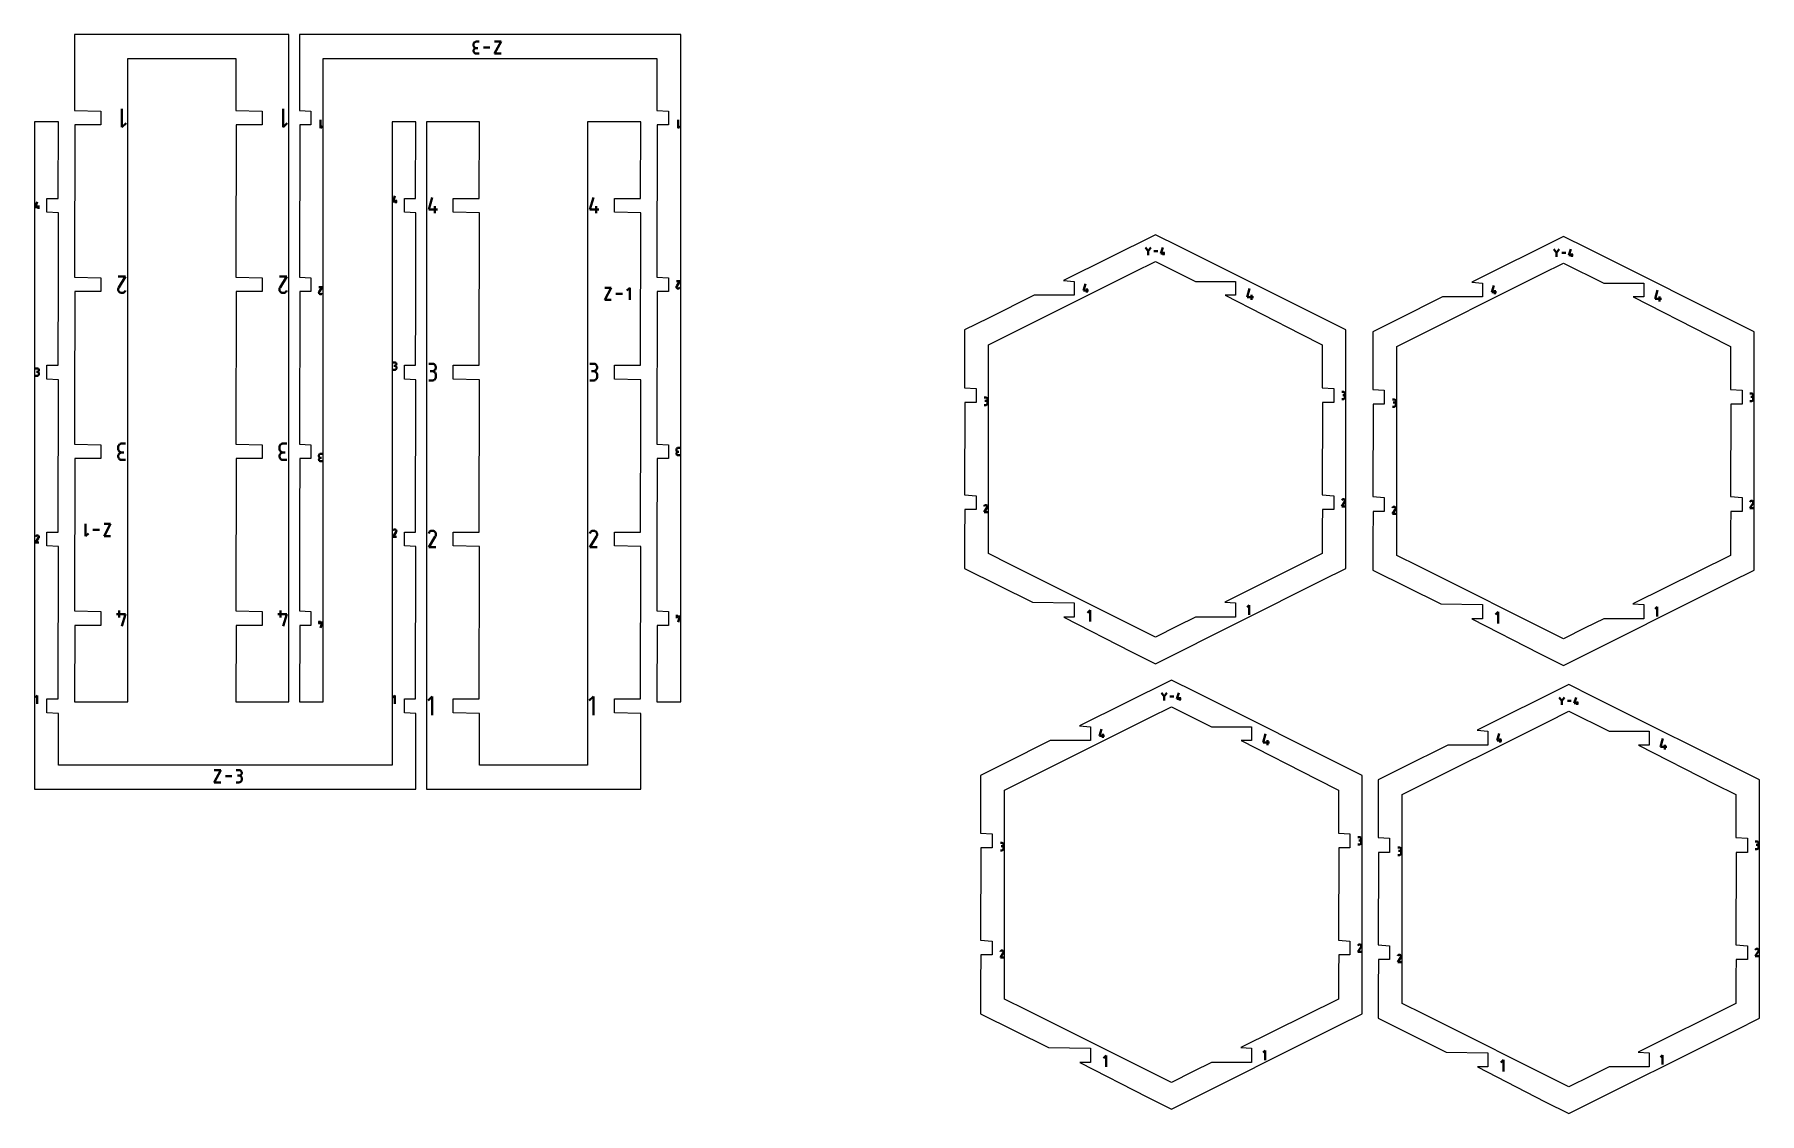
# Model space of a CAD drawing. Header units: centimetres. Extents: x -11.8 to 14.4, y -10.2 to 6.2.
import ezdxf

# ---------------------------------------------------------------- set-up
doc = ezdxf.new("R2010")
doc.units = ezdxf.units.CM
doc.header["$MEASUREMENT"] = 0
doc.layers.add('layer 1', color=7, linetype='Continuous')

msp = doc.modelspace()

# ---------------------------------------------------------------- linework, layer by layer
at = {"layer": 'layer 1', "color": 5, "lineweight": 13}
for points in [[(-9.61146, 6.19459), (-9.61146, 6.19459), (-11.24156, 6.19459), (-11.24156, 6.19459)], [(-11.24156, 6.19459), (-11.24156, 6.19459), (-11.24156, 5.03955), (-11.24156, 5.03955)], [(-9.14144, 6.19459), (-9.14144, 6.19459), (-9.61146, 6.19459), (-9.61146, 6.19459)], [(-7.97634, 6.19459), (-7.97634, 6.19459), (-9.14144, 6.19459), (-9.14144, 6.19459)], [(-7.97634, 1.74945), (-7.97634, 1.74945), (-7.97634, 6.19459), (-7.97634, 6.19459)], [(-6.31622, 6.19459), (-6.31622, 6.19459), (-7.81627, 6.19459), (-7.81627, 6.19459)], [(-7.81627, 6.19459), (-7.81627, 6.19459), (-7.81627, 5.03955), (-7.81627, 5.03955)], [(-4.91604, 6.19459), (-4.91604, 6.19459), (-6.31622, 6.19459), (-6.31622, 6.19459)], [(-2.58096, 6.19459), (-2.58096, 6.19459), (-4.91604, 6.19459), (-4.91604, 6.19459)], [(-2.01092, 6.19459), (-2.01092, 6.19459), (-2.58096, 6.19459), (-2.58096, 6.19459)], [(-2.01092, 3.39953), (-2.01092, 3.39953), (-2.01092, 6.19459), (-2.01092, 6.19459)], [(-10.43154, -0.79557), (-10.43154, -0.79557), (-10.43154, 5.82959), (-10.43154, 5.82959)], [(-10.43154, 5.82959), (-10.43154, 5.82959), (-9.84642, 5.82959), (-9.84642, 5.82959)], [(-9.84642, 5.82959), (-9.84642, 5.82959), (-9.61146, 5.82959), (-9.61146, 5.82959)], [(-9.61146, 5.82959), (-9.61146, 5.82959), (-8.78636, 5.82959), (-8.78636, 5.82959)], [(-8.78636, 5.82959), (-8.78636, 5.82959), (-8.78636, 5.03955), (-8.78636, 5.03955)], [(-7.4563, 3.44953), (-7.4563, 3.44953), (-7.4563, 5.82959), (-7.4563, 5.82959)], [(-7.4563, 5.82959), (-7.4563, 5.82959), (-7.01128, 5.82959), (-7.01128, 5.82959)], [(-7.01128, 5.82959), (-7.01128, 5.82959), (-4.91604, 5.82959), (-4.91604, 5.82959)], [(-4.91604, 5.82959), (-4.91604, 5.82959), (-3.74605, 5.82959), (-3.74605, 5.82959)], [(-3.74605, 5.82959), (-3.74605, 5.82959), (-2.3759, 5.82959), (-2.3759, 5.82959)], [(-2.3759, 5.82959), (-2.3759, 5.82959), (-2.3759, 5.03955), (-2.3759, 5.03955)], [(-11.24156, 5.03955), (-11.24156, 5.03955), (-10.84152, 5.02963), (-10.84152, 5.02963)], [(-10.84152, 5.02963), (-10.84152, 5.02963), (-10.84152, 4.81955), (-10.84152, 4.81955)], [(-8.78636, 5.03955), (-8.78636, 5.03955), (-8.38632, 5.02963), (-8.38632, 5.02963)], [(-8.38632, 5.02963), (-8.38632, 5.02963), (-8.38632, 4.81955), (-8.38632, 4.81955)], [(-7.81627, 5.03955), (-7.81627, 5.03955), (-7.64124, 5.02963), (-7.64124, 5.02963)], [(-7.64124, 5.02963), (-7.64124, 5.02963), (-7.64124, 4.81955), (-7.64124, 4.81955)], [(-2.3759, 5.03955), (-2.3759, 5.03955), (-2.20088, 5.02963), (-2.20088, 5.02963)], [(-2.20088, 5.02963), (-2.20088, 5.02963), (-2.20088, 4.81955), (-2.20088, 4.81955)], [(-11.74506, 4.86401), (-11.74506, 4.86401), (-11.84996, 4.86401), (-11.84996, 4.86401)], [(-11.84996, 4.86401), (-11.84996, 4.86401), (-11.84996, -2.50119), (-11.84996, -2.50119)], [(-11.48498, 4.86401), (-11.48498, 4.86401), (-11.74506, 4.86401), (-11.74506, 4.86401)], [(-11.49, 3.69905), (-11.49, 3.69905), (-11.48498, 4.86401), (-11.48498, 4.86401)], [(-11.23654, 4.81955), (-11.23654, 4.81955), (-11.24156, 2.49955), (-11.24156, 2.49955)], [(-10.84152, 4.81955), (-10.84152, 4.81955), (-11.23654, 4.81955), (-11.23654, 4.81955)], [(-8.78134, 4.81955), (-8.78134, 4.81955), (-8.78636, 2.66451), (-8.78636, 2.66451)], [(-8.38632, 4.81955), (-8.38632, 4.81955), (-8.78134, 4.81955), (-8.78134, 4.81955)], [(-7.81124, 4.81955), (-7.81124, 4.81955), (-7.81627, 2.49955), (-7.81627, 2.49955)], [(-7.64124, 4.81955), (-7.64124, 4.81955), (-7.81124, 4.81955), (-7.81124, 4.81955)], [(-6.32454, 4.86401), (-6.32454, 4.86401), (-6.40458, 4.86401), (-6.40458, 4.86401)], [(-6.40458, 4.86401), (-6.40458, 4.86401), (-6.40458, -2.55119), (-6.40458, -2.55119)], [(-6.04462, 4.86401), (-6.04462, 4.86401), (-6.32454, 4.86401), (-6.32454, 4.86401)], [(-6.04964, 3.69905), (-6.04964, 3.69905), (-6.04462, 4.86401), (-6.04462, 4.86401)], [(-5.48952, 4.86401), (-5.48952, 4.86401), (-5.88454, 4.86401), (-5.88454, 4.86401)], [(-5.88454, 4.86401), (-5.88454, 4.86401), (-5.88454, -0.85111), (-5.88454, -0.85111)], [(-5.07452, 4.86401), (-5.07452, 4.86401), (-5.48952, 4.86401), (-5.48952, 4.86401)], [(-5.07955, 3.69905), (-5.07955, 3.69905), (-5.07452, 4.86401), (-5.07452, 4.86401)], [(-3.01434, 4.86401), (-3.01434, 4.86401), (-3.42934, 4.86401), (-3.42934, 4.86401)], [(-3.42934, 4.86401), (-3.42934, 4.86401), (-3.42934, 1.69391), (-3.42934, 1.69391)], [(-2.61932, 4.86401), (-2.61932, 4.86401), (-3.01434, 4.86401), (-3.01434, 4.86401)], [(-2.62434, 3.69905), (-2.62434, 3.69905), (-2.61932, 4.86401), (-2.61932, 4.86401)], [(-2.37088, 4.81955), (-2.37088, 4.81955), (-2.3759, 2.49955), (-2.3759, 2.49955)], [(-2.20088, 4.81955), (-2.20088, 4.81955), (-2.37088, 4.81955), (-2.37088, 4.81955)], [(-11.66, 3.48897), (-11.66, 3.48897), (-11.66, 3.69905), (-11.66, 3.69905)], [(-11.66, 3.69905), (-11.66, 3.69905), (-11.49, 3.69905), (-11.49, 3.69905)], [(-6.21964, 3.48897), (-6.21964, 3.48897), (-6.21964, 3.69905), (-6.21964, 3.69905)], [(-6.21964, 3.69905), (-6.21964, 3.69905), (-6.04964, 3.69905), (-6.04964, 3.69905)], [(-5.47457, 3.48897), (-5.47457, 3.48897), (-5.47457, 3.69905), (-5.47457, 3.69905)], [(-5.47457, 3.69905), (-5.47457, 3.69905), (-5.07955, 3.69905), (-5.07955, 3.69905)], [(-3.01936, 3.48897), (-3.01936, 3.48897), (-3.01936, 3.69905), (-3.01936, 3.69905)], [(-3.01936, 3.69905), (-3.01936, 3.69905), (-2.62434, 3.69905), (-2.62434, 3.69905)], [(-11.48498, 3.47905), (-11.48498, 3.47905), (-11.66, 3.48897), (-11.66, 3.48897)], [(-11.48498, 2.48395), (-11.48498, 2.48395), (-11.48498, 3.47905), (-11.48498, 3.47905)], [(-7.4563, -3.96567), (-7.4563, -3.96567), (-7.4563, 3.44953), (-7.4563, 3.44953)], [(-6.04462, 3.47905), (-6.04462, 3.47905), (-6.21964, 3.48897), (-6.21964, 3.48897)], [(-6.04462, 2.06895), (-6.04462, 2.06895), (-6.04462, 3.47905), (-6.04462, 3.47905)], [(-5.07452, 3.47905), (-5.07452, 3.47905), (-5.47457, 3.48897), (-5.47457, 3.48897)], [(-5.07955, 1.15892), (-5.07955, 1.15892), (-5.07452, 3.47905), (-5.07452, 3.47905)], [(-2.61932, 3.47905), (-2.61932, 3.47905), (-3.01936, 3.48897), (-3.01936, 3.48897)], [(-2.62434, 1.15892), (-2.62434, 1.15892), (-2.61932, 3.47905), (-2.61932, 3.47905)], [(-2.01092, -3.96567), (-2.01092, -3.96567), (-2.01092, 3.39953), (-2.01092, 3.39953)], [(5.21385, 3.14612), (5.21385, 3.14612), (3.8138, 2.45106), (3.8138, 2.45106)], [(5.57394, 2.96607), (5.57394, 2.96607), (5.21385, 3.14612), (5.21385, 3.14612)], [(8.11408, 1.69607), (8.11408, 1.69607), (5.57394, 2.96607), (5.57394, 2.96607)], [(8.11408, 1.69607), (8.11408, 1.69607), (5.57394, 2.96607), (5.57394, 2.96607)], [(11.4276, 3.1197), (11.4276, 3.1197), (10.02755, 2.42464), (10.02755, 2.42464)], [(11.78769, 2.93965), (11.78769, 2.93965), (11.4276, 3.1197), (11.4276, 3.1197)], [(14.32783, 1.66965), (14.32783, 1.66965), (11.78769, 2.93965), (11.78769, 2.93965)], [(14.32783, 1.66965), (14.32783, 1.66965), (11.78769, 2.93965), (11.78769, 2.93965)], [(-8.78636, 2.66451), (-8.78636, 2.66451), (-8.78636, 2.49955), (-8.78636, 2.49955)], [(4.8839, 2.57607), (4.8839, 2.57607), (5.21385, 2.74104), (5.21385, 2.74104)], [(4.8839, 2.57607), (4.8839, 2.57607), (5.21385, 2.74104), (5.21385, 2.74104)], [(5.21385, 2.74104), (5.21385, 2.74104), (5.82397, 2.43611), (5.82397, 2.43611)], [(5.21385, 2.74104), (5.21385, 2.74104), (5.82397, 2.43611), (5.82397, 2.43611)], [(11.09765, 2.54965), (11.09765, 2.54965), (11.4276, 2.71462), (11.4276, 2.71462)], [(11.09765, 2.54965), (11.09765, 2.54965), (11.4276, 2.71462), (11.4276, 2.71462)], [(11.4276, 2.71462), (11.4276, 2.71462), (12.03772, 2.40969), (12.03772, 2.40969)], [(11.4276, 2.71462), (11.4276, 2.71462), (12.03772, 2.40969), (12.03772, 2.40969)], [(-11.49, 1.15892), (-11.49, 1.15892), (-11.48498, 2.48395), (-11.48498, 2.48395)], [(-11.24156, 2.49955), (-11.24156, 2.49955), (-10.84152, 2.48949), (-10.84152, 2.48949)], [(-10.84152, 2.48949), (-10.84152, 2.48949), (-10.84152, 2.27955), (-10.84152, 2.27955)], [(-8.78636, 2.49955), (-8.78636, 2.49955), (-8.38632, 2.48949), (-8.38632, 2.48949)], [(-8.38632, 2.48949), (-8.38632, 2.48949), (-8.38632, 2.27955), (-8.38632, 2.27955)], [(-7.81627, 2.49955), (-7.81627, 2.49955), (-7.64124, 2.48949), (-7.64124, 2.48949)], [(-7.64124, 2.48949), (-7.64124, 2.48949), (-7.64124, 2.27955), (-7.64124, 2.27955)], [(-2.3759, 2.49955), (-2.3759, 2.49955), (-2.20088, 2.48949), (-2.20088, 2.48949)], [(-2.20088, 2.48949), (-2.20088, 2.48949), (-2.20088, 2.27955), (-2.20088, 2.27955)], [(2.67371, 1.47104), (2.67371, 1.47104), (4.8839, 2.57607), (4.8839, 2.57607)], [(2.67371, 1.47104), (2.67371, 1.47104), (4.8839, 2.57607), (4.8839, 2.57607)], [(3.8138, 2.45106), (3.8138, 2.45106), (3.97877, 2.43611), (3.97877, 2.43611)], [(3.8138, 2.45106), (3.8138, 2.45106), (3.97877, 2.43611), (3.97877, 2.43611)], [(3.97877, 2.43611), (3.97877, 2.43611), (3.97877, 2.22603), (3.97877, 2.22603)], [(3.97877, 2.43611), (3.97877, 2.43611), (3.97877, 2.22603), (3.97877, 2.22603)], [(5.82397, 2.43611), (5.82397, 2.43611), (6.43397, 2.43611), (6.43397, 2.43611)], [(5.82397, 2.43611), (5.82397, 2.43611), (6.43397, 2.43611), (6.43397, 2.43611)], [(6.43397, 2.43611), (6.43397, 2.43611), (6.43397, 2.22603), (6.43397, 2.22603)], [(6.43397, 2.43611), (6.43397, 2.43611), (6.43397, 2.22603), (6.43397, 2.22603)], [(8.88746, 1.44462), (8.88746, 1.44462), (11.09765, 2.54965), (11.09765, 2.54965)], [(8.88746, 1.44462), (8.88746, 1.44462), (11.09765, 2.54965), (11.09765, 2.54965)], [(10.02755, 2.42464), (10.02755, 2.42464), (10.19252, 2.40969), (10.19252, 2.40969)], [(10.02755, 2.42464), (10.02755, 2.42464), (10.19252, 2.40969), (10.19252, 2.40969)], [(10.19252, 2.40969), (10.19252, 2.40969), (10.19252, 2.19961), (10.19252, 2.19961)], [(10.19252, 2.40969), (10.19252, 2.40969), (10.19252, 2.19961), (10.19252, 2.19961)], [(12.03772, 2.40969), (12.03772, 2.40969), (12.64772, 2.40969), (12.64772, 2.40969)], [(12.03772, 2.40969), (12.03772, 2.40969), (12.64772, 2.40969), (12.64772, 2.40969)], [(12.64772, 2.40969), (12.64772, 2.40969), (12.64772, 2.19961), (12.64772, 2.19961)], [(12.64772, 2.40969), (12.64772, 2.40969), (12.64772, 2.19961), (12.64772, 2.19961)], [(-11.23654, 2.27955), (-11.23654, 2.27955), (-11.24156, 0.47945), (-11.24156, 0.47945)], [(-10.84152, 2.27955), (-10.84152, 2.27955), (-11.23654, 2.27955), (-11.23654, 2.27955)], [(-8.78134, 2.27955), (-8.78134, 2.27955), (-8.78636, -0.04058), (-8.78636, -0.04058)], [(-8.38632, 2.27955), (-8.38632, 2.27955), (-8.78134, 2.27955), (-8.78134, 2.27955)], [(-7.81124, 2.27955), (-7.81124, 2.27955), (-7.81627, -0.04058), (-7.81627, -0.04058)], [(-7.64124, 2.27955), (-7.64124, 2.27955), (-7.81124, 2.27955), (-7.81124, 2.27955)], [(-2.37088, 2.27955), (-2.37088, 2.27955), (-2.3759, -0.04058), (-2.3759, -0.04058)], [(-2.20088, 2.27955), (-2.20088, 2.27955), (-2.37088, 2.27955), (-2.37088, 2.27955)], [(3.36877, 2.22603), (3.36877, 2.22603), (2.67371, 1.87612), (2.67371, 1.87612)], [(3.36877, 2.22603), (3.36877, 2.22603), (2.67371, 1.87612), (2.67371, 1.87612)], [(3.97877, 2.22603), (3.97877, 2.22603), (3.36877, 2.22603), (3.36877, 2.22603)], [(3.97877, 2.22603), (3.97877, 2.22603), (3.36877, 2.22603), (3.36877, 2.22603)], [(6.43397, 2.22603), (6.43397, 2.22603), (6.27403, 2.22603), (6.27403, 2.22603)], [(6.27403, 2.22603), (6.27403, 2.22603), (7.42404, 1.63601), (7.42404, 1.63601)], [(6.43397, 2.22603), (6.43397, 2.22603), (6.27403, 2.22603), (6.27403, 2.22603)], [(6.27403, 2.22603), (6.27403, 2.22603), (7.42404, 1.63601), (7.42404, 1.63601)], [(9.58252, 2.19961), (9.58252, 2.19961), (8.88746, 1.8497), (8.88746, 1.8497)], [(9.58252, 2.19961), (9.58252, 2.19961), (8.88746, 1.8497), (8.88746, 1.8497)], [(10.19252, 2.19961), (10.19252, 2.19961), (9.58252, 2.19961), (9.58252, 2.19961)], [(10.19252, 2.19961), (10.19252, 2.19961), (9.58252, 2.19961), (9.58252, 2.19961)], [(12.64772, 2.19961), (12.64772, 2.19961), (12.48778, 2.19961), (12.48778, 2.19961)], [(12.48778, 2.19961), (12.48778, 2.19961), (13.63779, 1.60959), (13.63779, 1.60959)], [(12.64772, 2.19961), (12.64772, 2.19961), (12.48778, 2.19961), (12.48778, 2.19961)], [(12.48778, 2.19961), (12.48778, 2.19961), (13.63779, 1.60959), (13.63779, 1.60959)], [(-6.04964, 1.15892), (-6.04964, 1.15892), (-6.04462, 2.06895), (-6.04462, 2.06895)], [(2.67371, 1.87612), (2.67371, 1.87612), (2.30872, 1.69607), (2.30872, 1.69607)], [(2.67371, 1.87612), (2.67371, 1.87612), (2.30872, 1.69607), (2.30872, 1.69607)], [(8.88746, 1.8497), (8.88746, 1.8497), (8.52247, 1.66965), (8.52247, 1.66965)], [(8.88746, 1.8497), (8.88746, 1.8497), (8.52247, 1.66965), (8.52247, 1.66965)], [(-7.97634, -3.96567), (-7.97634, -3.96567), (-7.97634, 1.74945), (-7.97634, 1.74945)], [(-3.42934, 1.69391), (-3.42934, 1.69391), (-3.42934, -4.93125), (-3.42934, -4.93125)], [(2.30872, 1.69607), (2.30872, 1.69607), (2.30872, 0.81606), (2.30872, 0.81606)], [(2.30872, 1.69607), (2.30872, 1.69607), (2.30872, 0.81606), (2.30872, 0.81606)], [(7.42404, 1.63601), (7.42404, 1.63601), (7.75411, 1.47104), (7.75411, 1.47104)], [(7.42404, 1.63601), (7.42404, 1.63601), (7.75411, 1.47104), (7.75411, 1.47104)], [(8.11408, 1.24099), (8.11408, 1.24099), (8.11408, 1.69607), (8.11408, 1.69607)], [(8.11408, 1.24099), (8.11408, 1.24099), (8.11408, 1.69607), (8.11408, 1.69607)], [(8.52247, 1.66965), (8.52247, 1.66965), (8.52247, 0.78964), (8.52247, 0.78964)], [(8.52247, 1.66965), (8.52247, 1.66965), (8.52247, 0.78964), (8.52247, 0.78964)], [(13.63779, 1.60959), (13.63779, 1.60959), (13.96786, 1.44462), (13.96786, 1.44462)], [(13.63779, 1.60959), (13.63779, 1.60959), (13.96786, 1.44462), (13.96786, 1.44462)], [(14.32783, 1.21457), (14.32783, 1.21457), (14.32783, 1.66965), (14.32783, 1.66965)], [(14.32783, 1.21457), (14.32783, 1.21457), (14.32783, 1.66965), (14.32783, 1.66965)], [(2.67371, 1.06107), (2.67371, 1.06107), (2.67371, 1.47104), (2.67371, 1.47104)], [(2.67371, 1.06107), (2.67371, 1.06107), (2.67371, 1.47104), (2.67371, 1.47104)], [(7.75411, 1.47104), (7.75411, 1.47104), (7.75411, 0.81606), (7.75411, 0.81606)], [(7.75411, 1.47104), (7.75411, 1.47104), (7.75411, 0.81606), (7.75411, 0.81606)], [(8.88746, 1.03465), (8.88746, 1.03465), (8.88746, 1.44462), (8.88746, 1.44462)], [(8.88746, 1.03465), (8.88746, 1.03465), (8.88746, 1.44462), (8.88746, 1.44462)], [(13.96786, 1.44462), (13.96786, 1.44462), (13.96786, 0.78964), (13.96786, 0.78964)], [(13.96786, 1.44462), (13.96786, 1.44462), (13.96786, 0.78964), (13.96786, 0.78964)], [(-11.66, 0.94897), (-11.66, 0.94897), (-11.66, 1.15892), (-11.66, 1.15892)], [(-11.66, 1.15892), (-11.66, 1.15892), (-11.49, 1.15892), (-11.49, 1.15892)], [(-6.21964, 0.94897), (-6.21964, 0.94897), (-6.21964, 1.15892), (-6.21964, 1.15892)], [(-6.21964, 1.15892), (-6.21964, 1.15892), (-6.04964, 1.15892), (-6.04964, 1.15892)], [(-5.47457, 0.94897), (-5.47457, 0.94897), (-5.47457, 1.15892), (-5.47457, 1.15892)], [(-5.47457, 1.15892), (-5.47457, 1.15892), (-5.07955, 1.15892), (-5.07955, 1.15892)], [(-3.01936, 0.94897), (-3.01936, 0.94897), (-3.01936, 1.15892), (-3.01936, 1.15892)], [(-3.01936, 1.15892), (-3.01936, 1.15892), (-2.62434, 1.15892), (-2.62434, 1.15892)], [(2.67371, -1.70912), (2.67371, -1.70912), (2.67371, 1.06107), (2.67371, 1.06107)], [(2.67371, -1.70912), (2.67371, -1.70912), (2.67371, 1.06107), (2.67371, 1.06107)], [(8.11408, -1.93402), (8.11408, -1.93402), (8.11408, 1.24099), (8.11408, 1.24099)], [(8.11408, -1.93402), (8.11408, -1.93402), (8.11408, 1.24099), (8.11408, 1.24099)], [(14.32783, -1.96044), (14.32783, -1.96044), (14.32783, 1.21457), (14.32783, 1.21457)], [(14.32783, -1.96044), (14.32783, -1.96044), (14.32783, 1.21457), (14.32783, 1.21457)], [(-11.48498, 0.93892), (-11.48498, 0.93892), (-11.66, 0.94897), (-11.66, 0.94897)], [(-11.49, -1.38121), (-11.49, -1.38121), (-11.48498, 0.93892), (-11.48498, 0.93892)], [(-6.04462, 0.93892), (-6.04462, 0.93892), (-6.21964, 0.94897), (-6.21964, 0.94897)], [(-6.04964, -1.38121), (-6.04964, -1.38121), (-6.04462, 0.93892), (-6.04462, 0.93892)], [(-5.07452, 0.93892), (-5.07452, 0.93892), (-5.47457, 0.94897), (-5.47457, 0.94897)], [(-5.07955, -1.38121), (-5.07955, -1.38121), (-5.07452, 0.93892), (-5.07452, 0.93892)], [(-2.61932, 0.93892), (-2.61932, 0.93892), (-3.01936, 0.94897), (-3.01936, 0.94897)], [(-2.61932, 0.41889), (-2.61932, 0.41889), (-2.61932, 0.93892), (-2.61932, 0.93892)], [(2.30872, 0.81606), (2.30872, 0.81606), (2.48374, 0.80601), (2.48374, 0.80601)], [(2.30872, 0.81606), (2.30872, 0.81606), (2.48374, 0.80601), (2.48374, 0.80601)], [(2.48374, 0.80601), (2.48374, 0.80601), (2.48374, 0.59104), (2.48374, 0.59104)], [(2.48374, 0.80601), (2.48374, 0.80601), (2.48374, 0.59104), (2.48374, 0.59104)], [(7.75411, 0.81606), (7.75411, 0.81606), (7.92913, 0.80601), (7.92913, 0.80601)], [(7.75411, 0.81606), (7.75411, 0.81606), (7.92913, 0.80601), (7.92913, 0.80601)], [(7.92913, 0.80601), (7.92913, 0.80601), (7.92913, 0.59104), (7.92913, 0.59104)], [(7.92913, 0.80601), (7.92913, 0.80601), (7.92913, 0.59104), (7.92913, 0.59104)], [(8.52247, 0.78964), (8.52247, 0.78964), (8.69749, 0.77959), (8.69749, 0.77959)], [(8.52247, 0.78964), (8.52247, 0.78964), (8.69749, 0.77959), (8.69749, 0.77959)], [(8.88746, -1.73554), (8.88746, -1.73554), (8.88746, 1.03465), (8.88746, 1.03465)], [(8.88746, -1.73554), (8.88746, -1.73554), (8.88746, 1.03465), (8.88746, 1.03465)], [(13.96786, 0.78964), (13.96786, 0.78964), (14.14288, 0.77959), (14.14288, 0.77959)], [(13.96786, 0.78964), (13.96786, 0.78964), (14.14288, 0.77959), (14.14288, 0.77959)], [(2.31361, 0.59104), (2.31361, 0.59104), (2.30872, -0.81404), (2.30872, -0.81404)], [(2.31361, 0.59104), (2.31361, 0.59104), (2.30872, -0.81404), (2.30872, -0.81404)], [(2.48374, 0.59104), (2.48374, 0.59104), (2.31361, 0.59104), (2.31361, 0.59104)], [(2.48374, 0.59104), (2.48374, 0.59104), (2.31361, 0.59104), (2.31361, 0.59104)], [(7.75914, 0.59104), (7.75914, 0.59104), (7.75411, -0.81404), (7.75411, -0.81404)], [(7.75914, 0.59104), (7.75914, 0.59104), (7.75411, -0.81404), (7.75411, -0.81404)], [(7.92913, 0.59104), (7.92913, 0.59104), (7.75914, 0.59104), (7.75914, 0.59104)], [(7.92913, 0.59104), (7.92913, 0.59104), (7.75914, 0.59104), (7.75914, 0.59104)], [(8.52736, 0.56462), (8.52736, 0.56462), (8.52247, -0.84046), (8.52247, -0.84046)], [(8.52736, 0.56462), (8.52736, 0.56462), (8.52247, -0.84046), (8.52247, -0.84046)], [(8.69749, 0.56462), (8.69749, 0.56462), (8.52736, 0.56462), (8.52736, 0.56462)], [(8.69749, 0.56462), (8.69749, 0.56462), (8.52736, 0.56462), (8.52736, 0.56462)], [(8.69749, 0.77959), (8.69749, 0.77959), (8.69749, 0.56462), (8.69749, 0.56462)], [(8.69749, 0.77959), (8.69749, 0.77959), (8.69749, 0.56462), (8.69749, 0.56462)], [(13.97289, 0.56462), (13.97289, 0.56462), (13.96786, -0.84046), (13.96786, -0.84046)], [(13.97289, 0.56462), (13.97289, 0.56462), (13.96786, -0.84046), (13.96786, -0.84046)], [(14.14288, 0.56462), (14.14288, 0.56462), (13.97289, 0.56462), (13.97289, 0.56462)], [(14.14288, 0.56462), (14.14288, 0.56462), (13.97289, 0.56462), (13.97289, 0.56462)], [(14.14288, 0.77959), (14.14288, 0.77959), (14.14288, 0.56462), (14.14288, 0.56462)], [(14.14288, 0.77959), (14.14288, 0.77959), (14.14288, 0.56462), (14.14288, 0.56462)], [(-11.24156, 0.47945), (-11.24156, 0.47945), (-11.24156, -0.04058), (-11.24156, -0.04058)], [(-2.62434, -1.38121), (-2.62434, -1.38121), (-2.61932, 0.41889), (-2.61932, 0.41889)], [(-11.24156, -0.04058), (-11.24156, -0.04058), (-10.84152, -0.05063), (-10.84152, -0.05063)], [(-11.23654, -0.26058), (-11.23654, -0.26058), (-11.24156, -2.58071), (-11.24156, -2.58071)], [(-10.84152, -0.26058), (-10.84152, -0.26058), (-11.23654, -0.26058), (-11.23654, -0.26058)], [(-10.84152, -0.05063), (-10.84152, -0.05063), (-10.84152, -0.26058), (-10.84152, -0.26058)], [(-8.78636, -0.04058), (-8.78636, -0.04058), (-8.38632, -0.05063), (-8.38632, -0.05063)], [(-8.78134, -0.26058), (-8.78134, -0.26058), (-8.78636, -2.58071), (-8.78636, -2.58071)], [(-8.38632, -0.26058), (-8.38632, -0.26058), (-8.78134, -0.26058), (-8.78134, -0.26058)], [(-8.38632, -0.05063), (-8.38632, -0.05063), (-8.38632, -0.26058), (-8.38632, -0.26058)], [(-7.81627, -0.04058), (-7.81627, -0.04058), (-7.64124, -0.05063), (-7.64124, -0.05063)], [(-7.81124, -0.26058), (-7.81124, -0.26058), (-7.81627, -1.17061), (-7.81627, -1.17061)], [(-7.64124, -0.26058), (-7.64124, -0.26058), (-7.81124, -0.26058), (-7.81124, -0.26058)], [(-7.64124, -0.05063), (-7.64124, -0.05063), (-7.64124, -0.26058), (-7.64124, -0.26058)], [(-2.3759, -0.04058), (-2.3759, -0.04058), (-2.20088, -0.05063), (-2.20088, -0.05063)], [(-2.37088, -0.26058), (-2.37088, -0.26058), (-2.3759, -1.58561), (-2.3759, -1.58561)], [(-2.20088, -0.26058), (-2.20088, -0.26058), (-2.37088, -0.26058), (-2.37088, -0.26058)], [(-2.20088, -0.05063), (-2.20088, -0.05063), (-2.20088, -0.26058), (-2.20088, -0.26058)], [(-10.43154, -3.96567), (-10.43154, -3.96567), (-10.43154, -0.79557), (-10.43154, -0.79557)], [(-5.88454, -0.85111), (-5.88454, -0.85111), (-5.88454, -5.29625), (-5.88454, -5.29625)], [(2.30872, -0.81404), (2.30872, -0.81404), (2.48374, -0.82899), (2.48374, -0.82899)], [(2.30872, -0.81404), (2.30872, -0.81404), (2.48374, -0.82899), (2.48374, -0.82899)], [(2.31361, -1.03907), (2.31361, -1.03907), (2.30872, -1.47907), (2.30872, -1.47907)], [(2.31361, -1.03907), (2.31361, -1.03907), (2.30872, -1.47907), (2.30872, -1.47907)], [(2.48374, -1.03907), (2.48374, -1.03907), (2.31361, -1.03907), (2.31361, -1.03907)], [(2.48374, -1.03907), (2.48374, -1.03907), (2.31361, -1.03907), (2.31361, -1.03907)], [(2.48374, -0.82899), (2.48374, -0.82899), (2.48374, -1.03907), (2.48374, -1.03907)], [(2.48374, -0.82899), (2.48374, -0.82899), (2.48374, -1.03907), (2.48374, -1.03907)], [(7.75411, -0.81404), (7.75411, -0.81404), (7.92913, -0.82899), (7.92913, -0.82899)], [(7.75411, -0.81404), (7.75411, -0.81404), (7.92913, -0.82899), (7.92913, -0.82899)], [(7.75914, -1.03907), (7.75914, -1.03907), (7.75411, -1.29412), (7.75411, -1.29412)], [(7.75914, -1.03907), (7.75914, -1.03907), (7.75411, -1.29412), (7.75411, -1.29412)], [(7.92913, -1.03907), (7.92913, -1.03907), (7.75914, -1.03907), (7.75914, -1.03907)], [(7.92913, -1.03907), (7.92913, -1.03907), (7.75914, -1.03907), (7.75914, -1.03907)], [(7.92913, -0.82899), (7.92913, -0.82899), (7.92913, -1.03907), (7.92913, -1.03907)], [(7.92913, -0.82899), (7.92913, -0.82899), (7.92913, -1.03907), (7.92913, -1.03907)], [(8.52247, -0.84046), (8.52247, -0.84046), (8.69749, -0.85541), (8.69749, -0.85541)], [(8.52247, -0.84046), (8.52247, -0.84046), (8.69749, -0.85541), (8.69749, -0.85541)], [(8.69749, -0.85541), (8.69749, -0.85541), (8.69749, -1.06549), (8.69749, -1.06549)], [(8.69749, -0.85541), (8.69749, -0.85541), (8.69749, -1.06549), (8.69749, -1.06549)], [(13.96786, -0.84046), (13.96786, -0.84046), (14.14288, -0.85541), (14.14288, -0.85541)], [(13.96786, -0.84046), (13.96786, -0.84046), (14.14288, -0.85541), (14.14288, -0.85541)], [(14.14288, -0.85541), (14.14288, -0.85541), (14.14288, -1.06549), (14.14288, -1.06549)], [(14.14288, -0.85541), (14.14288, -0.85541), (14.14288, -1.06549), (14.14288, -1.06549)], [(-7.81627, -1.17061), (-7.81627, -1.17061), (-7.81627, -2.58071), (-7.81627, -2.58071)], [(7.75411, -1.29412), (7.75411, -1.29412), (7.75411, -1.70912), (7.75411, -1.70912)], [(7.75411, -1.29412), (7.75411, -1.29412), (7.75411, -1.70912), (7.75411, -1.70912)], [(8.52736, -1.06549), (8.52736, -1.06549), (8.52247, -1.50549), (8.52247, -1.50549)], [(8.52736, -1.06549), (8.52736, -1.06549), (8.52247, -1.50549), (8.52247, -1.50549)], [(8.69749, -1.06549), (8.69749, -1.06549), (8.52736, -1.06549), (8.52736, -1.06549)], [(8.69749, -1.06549), (8.69749, -1.06549), (8.52736, -1.06549), (8.52736, -1.06549)], [(13.97289, -1.06549), (13.97289, -1.06549), (13.96786, -1.32054), (13.96786, -1.32054)], [(13.97289, -1.06549), (13.97289, -1.06549), (13.96786, -1.32054), (13.96786, -1.32054)], [(14.14288, -1.06549), (14.14288, -1.06549), (13.97289, -1.06549), (13.97289, -1.06549)], [(14.14288, -1.06549), (14.14288, -1.06549), (13.97289, -1.06549), (13.97289, -1.06549)], [(-11.66, -1.59115), (-11.66, -1.59115), (-11.66, -1.38121), (-11.66, -1.38121)], [(-11.66, -1.38121), (-11.66, -1.38121), (-11.49, -1.38121), (-11.49, -1.38121)], [(-6.21964, -1.59115), (-6.21964, -1.59115), (-6.21964, -1.38121), (-6.21964, -1.38121)], [(-6.21964, -1.38121), (-6.21964, -1.38121), (-6.04964, -1.38121), (-6.04964, -1.38121)], [(-5.47457, -1.59115), (-5.47457, -1.59115), (-5.47457, -1.38121), (-5.47457, -1.38121)], [(-5.47457, -1.38121), (-5.47457, -1.38121), (-5.07955, -1.38121), (-5.07955, -1.38121)], [(-3.01936, -1.59115), (-3.01936, -1.59115), (-3.01936, -1.38121), (-3.01936, -1.38121)], [(-3.01936, -1.38121), (-3.01936, -1.38121), (-2.62434, -1.38121), (-2.62434, -1.38121)], [(2.30872, -1.47907), (2.30872, -1.47907), (2.30872, -1.93402), (2.30872, -1.93402)], [(2.30872, -1.47907), (2.30872, -1.47907), (2.30872, -1.93402), (2.30872, -1.93402)], [(8.52247, -1.50549), (8.52247, -1.50549), (8.52247, -1.96044), (8.52247, -1.96044)], [(8.52247, -1.50549), (8.52247, -1.50549), (8.52247, -1.96044), (8.52247, -1.96044)], [(13.96786, -1.32054), (13.96786, -1.32054), (13.96786, -1.73554), (13.96786, -1.73554)], [(13.96786, -1.32054), (13.96786, -1.32054), (13.96786, -1.73554), (13.96786, -1.73554)], [(-11.48498, -1.60121), (-11.48498, -1.60121), (-11.66, -1.59115), (-11.66, -1.59115)], [(-11.49, -3.92121), (-11.49, -3.92121), (-11.48498, -1.60121), (-11.48498, -1.60121)], [(-6.04462, -1.60121), (-6.04462, -1.60121), (-6.21964, -1.59115), (-6.21964, -1.59115)], [(-6.04964, -3.92121), (-6.04964, -3.92121), (-6.04462, -1.60121), (-6.04462, -1.60121)], [(-5.07452, -1.60121), (-5.07452, -1.60121), (-5.47457, -1.59115), (-5.47457, -1.59115)], [(-5.07955, -3.92121), (-5.07955, -3.92121), (-5.07452, -1.76617), (-5.07452, -1.76617)], [(-5.07452, -1.76617), (-5.07452, -1.76617), (-5.07452, -1.60121), (-5.07452, -1.60121)], [(-2.61932, -1.60121), (-2.61932, -1.60121), (-3.01936, -1.59115), (-3.01936, -1.59115)], [(-2.62434, -3.92121), (-2.62434, -3.92121), (-2.61932, -1.60121), (-2.61932, -1.60121)], [(-2.3759, -1.58561), (-2.3759, -1.58561), (-2.3759, -2.58071), (-2.3759, -2.58071)], [(3.00378, -1.87409), (3.00378, -1.87409), (2.67371, -1.70912), (2.67371, -1.70912)], [(3.00378, -1.87409), (3.00378, -1.87409), (2.67371, -1.70912), (2.67371, -1.70912)], [(7.75411, -1.70912), (7.75411, -1.70912), (6.269, -2.44916), (6.269, -2.44916)], [(7.75411, -1.70912), (7.75411, -1.70912), (6.269, -2.44916), (6.269, -2.44916)], [(9.21753, -1.90051), (9.21753, -1.90051), (8.88746, -1.73554), (8.88746, -1.73554)], [(9.21753, -1.90051), (9.21753, -1.90051), (8.88746, -1.73554), (8.88746, -1.73554)], [(13.96786, -1.73554), (13.96786, -1.73554), (12.48275, -2.47558), (12.48275, -2.47558)], [(13.96786, -1.73554), (13.96786, -1.73554), (12.48275, -2.47558), (12.48275, -2.47558)], [(2.30872, -1.93402), (2.30872, -1.93402), (3.34377, -2.44916), (3.34377, -2.44916)], [(2.30872, -1.93402), (2.30872, -1.93402), (3.34377, -2.44916), (3.34377, -2.44916)], [(5.21385, -2.97912), (5.21385, -2.97912), (3.00378, -1.87409), (3.00378, -1.87409)], [(5.21385, -2.97912), (5.21385, -2.97912), (3.00378, -1.87409), (3.00378, -1.87409)], [(7.75411, -2.11407), (7.75411, -2.11407), (8.11408, -1.93402), (8.11408, -1.93402)], [(7.75411, -2.11407), (7.75411, -2.11407), (8.11408, -1.93402), (8.11408, -1.93402)], [(8.52247, -1.96044), (8.52247, -1.96044), (9.55752, -2.47558), (9.55752, -2.47558)], [(8.52247, -1.96044), (8.52247, -1.96044), (9.55752, -2.47558), (9.55752, -2.47558)], [(11.4276, -3.00554), (11.4276, -3.00554), (9.21753, -1.90051), (9.21753, -1.90051)], [(11.4276, -3.00554), (11.4276, -3.00554), (9.21753, -1.90051), (9.21753, -1.90051)], [(13.96786, -2.14049), (13.96786, -2.14049), (14.32783, -1.96044), (14.32783, -1.96044)], [(13.96786, -2.14049), (13.96786, -2.14049), (14.32783, -1.96044), (14.32783, -1.96044)], [(5.21385, -3.3842), (5.21385, -3.3842), (7.75411, -2.11407), (7.75411, -2.11407)], [(5.21385, -3.3842), (5.21385, -3.3842), (7.75411, -2.11407), (7.75411, -2.11407)], [(11.4276, -3.41062), (11.4276, -3.41062), (13.96786, -2.14049), (13.96786, -2.14049)], [(11.4276, -3.41062), (11.4276, -3.41062), (13.96786, -2.14049), (13.96786, -2.14049)], [(-11.84996, -2.50119), (-11.84996, -2.50119), (-11.84996, -5.29625), (-11.84996, -5.29625)], [(-11.24156, -2.58071), (-11.24156, -2.58071), (-10.84152, -2.59063), (-10.84152, -2.59063)], [(-10.84152, -2.59063), (-10.84152, -2.59063), (-10.84152, -2.80071), (-10.84152, -2.80071)], [(-8.78636, -2.58071), (-8.78636, -2.58071), (-8.38632, -2.59063), (-8.38632, -2.59063)], [(-8.38632, -2.59063), (-8.38632, -2.59063), (-8.38632, -2.80071), (-8.38632, -2.80071)], [(-7.81627, -2.58071), (-7.81627, -2.58071), (-7.64124, -2.59063), (-7.64124, -2.59063)], [(-7.64124, -2.59063), (-7.64124, -2.59063), (-7.64124, -2.80071), (-7.64124, -2.80071)], [(-6.40458, -2.55119), (-6.40458, -2.55119), (-6.40458, -4.93125), (-6.40458, -4.93125)], [(-2.3759, -2.58071), (-2.3759, -2.58071), (-2.20088, -2.59063), (-2.20088, -2.59063)], [(-2.20088, -2.59063), (-2.20088, -2.59063), (-2.20088, -2.80071), (-2.20088, -2.80071)], [(3.34377, -2.44916), (3.34377, -2.44916), (3.97877, -2.45909), (3.97877, -2.45909)], [(3.34377, -2.44916), (3.34377, -2.44916), (3.97877, -2.45909), (3.97877, -2.45909)], [(3.97877, -2.45909), (3.97877, -2.45909), (3.97877, -2.67406), (3.97877, -2.67406)], [(3.97877, -2.45909), (3.97877, -2.45909), (3.97877, -2.67406), (3.97877, -2.67406)], [(6.269, -2.44916), (6.269, -2.44916), (6.43397, -2.45909), (6.43397, -2.45909)], [(6.269, -2.44916), (6.269, -2.44916), (6.43397, -2.45909), (6.43397, -2.45909)], [(6.43397, -2.45909), (6.43397, -2.45909), (6.43397, -2.67406), (6.43397, -2.67406)], [(6.43397, -2.45909), (6.43397, -2.45909), (6.43397, -2.67406), (6.43397, -2.67406)], [(9.55752, -2.47558), (9.55752, -2.47558), (10.19252, -2.48551), (10.19252, -2.48551)], [(9.55752, -2.47558), (9.55752, -2.47558), (10.19252, -2.48551), (10.19252, -2.48551)], [(10.19252, -2.48551), (10.19252, -2.48551), (10.19252, -2.70048), (10.19252, -2.70048)], [(10.19252, -2.48551), (10.19252, -2.48551), (10.19252, -2.70048), (10.19252, -2.70048)], [(12.48275, -2.47558), (12.48275, -2.47558), (12.64772, -2.48551), (12.64772, -2.48551)], [(12.48275, -2.47558), (12.48275, -2.47558), (12.64772, -2.48551), (12.64772, -2.48551)], [(12.64772, -2.48551), (12.64772, -2.48551), (12.64772, -2.70048), (12.64772, -2.70048)], [(12.64772, -2.48551), (12.64772, -2.48551), (12.64772, -2.70048), (12.64772, -2.70048)], [(-11.23654, -2.80071), (-11.23654, -2.80071), (-11.24156, -3.96567), (-11.24156, -3.96567)], [(-10.84152, -2.80071), (-10.84152, -2.80071), (-11.23654, -2.80071), (-11.23654, -2.80071)], [(-8.78134, -2.80071), (-8.78134, -2.80071), (-8.78636, -3.96567), (-8.78636, -3.96567)], [(-8.38632, -2.80071), (-8.38632, -2.80071), (-8.78134, -2.80071), (-8.78134, -2.80071)], [(-7.81124, -2.80071), (-7.81124, -2.80071), (-7.81627, -3.96567), (-7.81627, -3.96567)], [(-7.64124, -2.80071), (-7.64124, -2.80071), (-7.81124, -2.80071), (-7.81124, -2.80071)], [(-2.37088, -2.80071), (-2.37088, -2.80071), (-2.3759, -3.96567), (-2.3759, -3.96567)], [(-2.20088, -2.80071), (-2.20088, -2.80071), (-2.37088, -2.80071), (-2.37088, -2.80071)], [(3.97877, -2.67406), (3.97877, -2.67406), (3.81882, -2.67406), (3.81882, -2.67406)], [(3.81882, -2.67406), (3.81882, -2.67406), (4.84885, -3.20415), (4.84885, -3.20415)], [(3.97877, -2.67406), (3.97877, -2.67406), (3.81882, -2.67406), (3.81882, -2.67406)], [(3.81882, -2.67406), (3.81882, -2.67406), (4.84885, -3.20415), (4.84885, -3.20415)], [(5.54391, -2.81416), (5.54391, -2.81416), (5.21385, -2.97912), (5.21385, -2.97912)], [(5.54391, -2.81416), (5.54391, -2.81416), (5.21385, -2.97912), (5.21385, -2.97912)], [(5.82397, -2.67406), (5.82397, -2.67406), (5.54391, -2.81416), (5.54391, -2.81416)], [(5.82397, -2.67406), (5.82397, -2.67406), (5.54391, -2.81416), (5.54391, -2.81416)], [(6.43397, -2.67406), (6.43397, -2.67406), (5.82397, -2.67406), (5.82397, -2.67406)], [(6.43397, -2.67406), (6.43397, -2.67406), (5.82397, -2.67406), (5.82397, -2.67406)], [(10.19252, -2.70048), (10.19252, -2.70048), (10.03257, -2.70048), (10.03257, -2.70048)], [(10.03257, -2.70048), (10.03257, -2.70048), (11.0626, -3.23057), (11.0626, -3.23057)], [(10.19252, -2.70048), (10.19252, -2.70048), (10.03257, -2.70048), (10.03257, -2.70048)], [(10.03257, -2.70048), (10.03257, -2.70048), (11.0626, -3.23057), (11.0626, -3.23057)], [(11.75766, -2.84058), (11.75766, -2.84058), (11.4276, -3.00554), (11.4276, -3.00554)], [(11.75766, -2.84058), (11.75766, -2.84058), (11.4276, -3.00554), (11.4276, -3.00554)], [(12.03772, -2.70048), (12.03772, -2.70048), (11.75766, -2.84058), (11.75766, -2.84058)], [(12.03772, -2.70048), (12.03772, -2.70048), (11.75766, -2.84058), (11.75766, -2.84058)], [(12.64772, -2.70048), (12.64772, -2.70048), (12.03772, -2.70048), (12.03772, -2.70048)], [(12.64772, -2.70048), (12.64772, -2.70048), (12.03772, -2.70048), (12.03772, -2.70048)], [(4.84885, -3.20415), (4.84885, -3.20415), (5.21385, -3.3842), (5.21385, -3.3842)], [(4.84885, -3.20415), (4.84885, -3.20415), (5.21385, -3.3842), (5.21385, -3.3842)], [(11.0626, -3.23057), (11.0626, -3.23057), (11.4276, -3.41062), (11.4276, -3.41062)], [(11.0626, -3.23057), (11.0626, -3.23057), (11.4276, -3.41062), (11.4276, -3.41062)], [(5.4582, -3.63425), (5.4582, -3.63425), (4.05815, -4.32932), (4.05815, -4.32932)], [(5.81829, -3.8143), (5.81829, -3.8143), (5.4582, -3.63425), (5.4582, -3.63425)], [(-11.66, -4.13129), (-11.66, -4.13129), (-11.66, -3.92121), (-11.66, -3.92121)], [(-11.66, -3.92121), (-11.66, -3.92121), (-11.49, -3.92121), (-11.49, -3.92121)], [(-6.21964, -4.13129), (-6.21964, -4.13129), (-6.21964, -3.92121), (-6.21964, -3.92121)], [(-6.21964, -3.92121), (-6.21964, -3.92121), (-6.04964, -3.92121), (-6.04964, -3.92121)], [(-5.47457, -4.13129), (-5.47457, -4.13129), (-5.47457, -3.92121), (-5.47457, -3.92121)], [(-5.47457, -3.92121), (-5.47457, -3.92121), (-5.07955, -3.92121), (-5.07955, -3.92121)], [(-3.01936, -4.13129), (-3.01936, -4.13129), (-3.01936, -3.92121), (-3.01936, -3.92121)], [(-3.01936, -3.92121), (-3.01936, -3.92121), (-2.62434, -3.92121), (-2.62434, -3.92121)], [(8.35843, -5.0843), (8.35843, -5.0843), (5.81829, -3.8143), (5.81829, -3.8143)], [(8.35843, -5.0843), (8.35843, -5.0843), (5.81829, -3.8143), (5.81829, -3.8143)], [(11.5089, -3.70238), (11.5089, -3.70238), (10.10885, -4.39744), (10.10885, -4.39744)], [(11.86899, -3.88243), (11.86899, -3.88243), (11.5089, -3.70238), (11.5089, -3.70238)], [(14.40913, -5.15243), (14.40913, -5.15243), (11.86899, -3.88243), (11.86899, -3.88243)], [(14.40913, -5.15243), (14.40913, -5.15243), (11.86899, -3.88243), (11.86899, -3.88243)], [(-11.48498, -4.14121), (-11.48498, -4.14121), (-11.66, -4.13129), (-11.66, -4.13129)], [(-11.48498, -4.93125), (-11.48498, -4.93125), (-11.48498, -4.14121), (-11.48498, -4.14121)], [(-11.24156, -3.96567), (-11.24156, -3.96567), (-10.84654, -3.96567), (-10.84654, -3.96567)], [(-10.84654, -3.96567), (-10.84654, -3.96567), (-10.43154, -3.96567), (-10.43154, -3.96567)], [(-8.78636, -3.96567), (-8.78636, -3.96567), (-8.37136, -3.96567), (-8.37136, -3.96567)], [(-8.37136, -3.96567), (-8.37136, -3.96567), (-7.97634, -3.96567), (-7.97634, -3.96567)], [(-7.81627, -3.96567), (-7.81627, -3.96567), (-7.53634, -3.96567), (-7.53634, -3.96567)], [(-7.53634, -3.96567), (-7.53634, -3.96567), (-7.4563, -3.96567), (-7.4563, -3.96567)], [(-6.04462, -4.14121), (-6.04462, -4.14121), (-6.21964, -4.13129), (-6.21964, -4.13129)], [(-6.04462, -5.29625), (-6.04462, -5.29625), (-6.04462, -4.14121), (-6.04462, -4.14121)], [(-5.07452, -4.14121), (-5.07452, -4.14121), (-5.47457, -4.13129), (-5.47457, -4.13129)], [(-5.07452, -4.93125), (-5.07452, -4.93125), (-5.07452, -4.14121), (-5.07452, -4.14121)], [(-2.61932, -4.14121), (-2.61932, -4.14121), (-3.01936, -4.13129), (-3.01936, -4.13129)], [(-2.61932, -5.29625), (-2.61932, -5.29625), (-2.61932, -4.14121), (-2.61932, -4.14121)], [(-2.3759, -3.96567), (-2.3759, -3.96567), (-2.11582, -3.96567), (-2.11582, -3.96567)], [(-2.11582, -3.96567), (-2.11582, -3.96567), (-2.01092, -3.96567), (-2.01092, -3.96567)], [(5.12825, -4.2043), (5.12825, -4.2043), (5.4582, -4.03933), (5.4582, -4.03933)], [(5.12825, -4.2043), (5.12825, -4.2043), (5.4582, -4.03933), (5.4582, -4.03933)], [(5.4582, -4.03933), (5.4582, -4.03933), (6.06832, -4.34426), (6.06832, -4.34426)], [(5.4582, -4.03933), (5.4582, -4.03933), (6.06832, -4.34426), (6.06832, -4.34426)], [(11.17895, -4.27243), (11.17895, -4.27243), (11.5089, -4.10746), (11.5089, -4.10746)], [(11.17895, -4.27243), (11.17895, -4.27243), (11.5089, -4.10746), (11.5089, -4.10746)], [(11.5089, -4.10746), (11.5089, -4.10746), (12.11902, -4.41239), (12.11902, -4.41239)], [(11.5089, -4.10746), (11.5089, -4.10746), (12.11902, -4.41239), (12.11902, -4.41239)], [(2.91806, -5.30933), (2.91806, -5.30933), (5.12825, -4.2043), (5.12825, -4.2043)], [(2.91806, -5.30933), (2.91806, -5.30933), (5.12825, -4.2043), (5.12825, -4.2043)], [(4.05815, -4.32931), (4.05815, -4.32931), (4.22312, -4.34426), (4.22312, -4.34426)], [(4.05815, -4.32932), (4.05815, -4.32932), (4.22312, -4.34426), (4.22312, -4.34426)], [(4.22312, -4.34426), (4.22312, -4.34426), (4.22312, -4.55434), (4.22312, -4.55434)], [(4.22312, -4.34426), (4.22312, -4.34426), (4.22312, -4.55434), (4.22312, -4.55434)], [(6.06832, -4.34426), (6.06832, -4.34426), (6.67832, -4.34426), (6.67832, -4.34426)], [(6.06832, -4.34426), (6.06832, -4.34426), (6.67832, -4.34426), (6.67832, -4.34426)], [(6.67832, -4.34426), (6.67832, -4.34426), (6.67832, -4.55434), (6.67832, -4.55434)], [(6.67832, -4.34426), (6.67832, -4.34426), (6.67832, -4.55434), (6.67832, -4.55434)], [(8.96876, -5.37746), (8.96876, -5.37746), (11.17895, -4.27243), (11.17895, -4.27243)], [(8.96876, -5.37746), (8.96876, -5.37746), (11.17895, -4.27243), (11.17895, -4.27243)], [(10.10885, -4.39744), (10.10885, -4.39744), (10.27382, -4.41239), (10.27382, -4.41239)], [(10.10885, -4.39744), (10.10885, -4.39744), (10.27382, -4.41239), (10.27382, -4.41239)], [(10.27382, -4.41239), (10.27382, -4.41239), (10.27382, -4.62247), (10.27382, -4.62247)], [(10.27382, -4.41239), (10.27382, -4.41239), (10.27382, -4.62247), (10.27382, -4.62247)], [(12.11902, -4.41239), (12.11902, -4.41239), (12.72902, -4.41239), (12.72902, -4.41239)], [(12.11902, -4.41239), (12.11902, -4.41239), (12.72902, -4.41239), (12.72902, -4.41239)], [(12.72902, -4.41239), (12.72902, -4.41239), (12.72902, -4.62247), (12.72902, -4.62247)], [(12.72902, -4.41239), (12.72902, -4.41239), (12.72902, -4.62247), (12.72902, -4.62247)], [(3.61312, -4.55434), (3.61312, -4.55434), (2.91806, -4.90425), (2.91806, -4.90425)], [(3.61312, -4.55434), (3.61312, -4.55434), (2.91806, -4.90425), (2.91806, -4.90425)], [(4.22312, -4.55434), (4.22312, -4.55434), (3.61312, -4.55434), (3.61312, -4.55434)], [(4.22312, -4.55434), (4.22312, -4.55434), (3.61312, -4.55434), (3.61312, -4.55434)], [(6.67832, -4.55434), (6.67832, -4.55434), (6.51838, -4.55434), (6.51838, -4.55434)], [(6.51838, -4.55434), (6.51838, -4.55434), (7.66839, -5.14436), (7.66839, -5.14436)], [(6.67832, -4.55434), (6.67832, -4.55434), (6.51838, -4.55434), (6.51838, -4.55434)], [(6.51838, -4.55434), (6.51838, -4.55434), (7.66839, -5.14436), (7.66839, -5.14436)], [(9.66382, -4.62247), (9.66382, -4.62247), (8.96876, -4.97238), (8.96876, -4.97238)], [(9.66382, -4.62247), (9.66382, -4.62247), (8.96876, -4.97238), (8.96876, -4.97238)], [(10.27382, -4.62247), (10.27382, -4.62247), (9.66382, -4.62247), (9.66382, -4.62247)], [(10.27382, -4.62247), (10.27382, -4.62247), (9.66382, -4.62247), (9.66382, -4.62247)], [(12.72902, -4.62247), (12.72902, -4.62247), (12.56908, -4.62247), (12.56908, -4.62247)], [(12.56908, -4.62247), (12.56908, -4.62247), (13.71909, -5.21249), (13.71909, -5.21249)], [(12.72902, -4.62247), (12.72902, -4.62247), (12.56908, -4.62247), (12.56908, -4.62247)], [(12.56908, -4.62247), (12.56908, -4.62247), (13.71909, -5.21249), (13.71909, -5.21249)], [(-10.11483, -4.93125), (-10.11483, -4.93125), (-11.48498, -4.93125), (-11.48498, -4.93125)], [(-8.94484, -4.93125), (-8.94484, -4.93125), (-10.11483, -4.93125), (-10.11483, -4.93125)], [(-6.84961, -4.93125), (-6.84961, -4.93125), (-8.94484, -4.93125), (-8.94484, -4.93125)], [(-6.40458, -4.93125), (-6.40458, -4.93125), (-6.84961, -4.93125), (-6.84961, -4.93125)], [(-4.24942, -4.93125), (-4.24942, -4.93125), (-5.07452, -4.93125), (-5.07452, -4.93125)], [(-4.01446, -4.93125), (-4.01446, -4.93125), (-4.24942, -4.93125), (-4.24942, -4.93125)], [(-3.42934, -4.93125), (-3.42934, -4.93125), (-4.01446, -4.93125), (-4.01446, -4.93125)], [(2.91806, -4.90425), (2.91806, -4.90425), (2.55307, -5.0843), (2.55307, -5.0843)], [(2.91806, -4.90425), (2.91806, -4.90425), (2.55307, -5.0843), (2.55307, -5.0843)], [(8.96876, -4.97238), (8.96876, -4.97238), (8.60377, -5.15243), (8.60377, -5.15243)], [(8.96876, -4.97238), (8.96876, -4.97238), (8.60377, -5.15243), (8.60377, -5.15243)], [(2.55307, -5.0843), (2.55307, -5.0843), (2.55307, -5.96431), (2.55307, -5.96431)], [(2.55307, -5.0843), (2.55307, -5.0843), (2.55307, -5.96431), (2.55307, -5.96431)], [(7.66839, -5.14436), (7.66839, -5.14436), (7.99846, -5.30933), (7.99846, -5.30933)], [(7.66839, -5.14436), (7.66839, -5.14436), (7.99846, -5.30933), (7.99846, -5.30933)], [(8.35843, -5.53938), (8.35843, -5.53938), (8.35843, -5.0843), (8.35843, -5.0843)], [(8.35843, -5.53938), (8.35843, -5.53938), (8.35843, -5.0843), (8.35843, -5.0843)], [(8.60377, -5.15243), (8.60377, -5.15243), (8.60377, -6.03244), (8.60377, -6.03244)], [(8.60377, -5.15243), (8.60377, -5.15243), (8.60377, -6.03244), (8.60377, -6.03244)], [(13.71909, -5.21249), (13.71909, -5.21249), (14.04916, -5.37746), (14.04916, -5.37746)], [(13.71909, -5.21249), (13.71909, -5.21249), (14.04916, -5.37746), (14.04916, -5.37746)], [(14.40913, -5.60751), (14.40913, -5.60751), (14.40913, -5.15243), (14.40913, -5.15243)], [(14.40913, -5.60751), (14.40913, -5.60751), (14.40913, -5.15243), (14.40913, -5.15243)], [(-11.84996, -5.29625), (-11.84996, -5.29625), (-11.27992, -5.29625), (-11.27992, -5.29625)], [(-11.27992, -5.29625), (-11.27992, -5.29625), (-8.94484, -5.29625), (-8.94484, -5.29625)], [(-8.94484, -5.29625), (-8.94484, -5.29625), (-7.54466, -5.29625), (-7.54466, -5.29625)], [(-7.54466, -5.29625), (-7.54466, -5.29625), (-6.04462, -5.29625), (-6.04462, -5.29625)], [(-5.88454, -5.29625), (-5.88454, -5.29625), (-4.71945, -5.29625), (-4.71945, -5.29625)], [(-4.71945, -5.29625), (-4.71945, -5.29625), (-4.24942, -5.29625), (-4.24942, -5.29625)], [(-4.24942, -5.29625), (-4.24942, -5.29625), (-2.61932, -5.29625), (-2.61932, -5.29625)], [(2.91806, -5.7193), (2.91806, -5.7193), (2.91806, -5.30933), (2.91806, -5.30933)], [(2.91806, -5.7193), (2.91806, -5.7193), (2.91806, -5.30933), (2.91806, -5.30933)], [(7.99846, -5.30933), (7.99846, -5.30933), (7.99846, -5.96431), (7.99846, -5.96431)], [(7.99846, -5.30933), (7.99846, -5.30933), (7.99846, -5.96431), (7.99846, -5.96431)], [(8.96876, -5.78743), (8.96876, -5.78743), (8.96876, -5.37746), (8.96876, -5.37746)], [(8.96876, -5.78743), (8.96876, -5.78743), (8.96876, -5.37746), (8.96876, -5.37746)], [(14.04916, -5.37746), (14.04916, -5.37746), (14.04916, -6.03244), (14.04916, -6.03244)], [(14.04916, -5.37746), (14.04916, -5.37746), (14.04916, -6.03244), (14.04916, -6.03244)], [(2.91806, -8.48949), (2.91806, -8.48949), (2.91806, -5.7193), (2.91806, -5.7193)], [(2.91806, -8.48949), (2.91806, -8.48949), (2.91806, -5.7193), (2.91806, -5.7193)], [(8.35843, -8.71439), (8.35843, -8.71439), (8.35843, -5.53938), (8.35843, -5.53938)], [(8.35843, -8.71439), (8.35843, -8.71439), (8.35843, -5.53938), (8.35843, -5.53938)], [(14.40913, -8.78252), (14.40913, -8.78252), (14.40913, -5.60751), (14.40913, -5.60751)], [(14.40913, -8.78252), (14.40913, -8.78252), (14.40913, -5.60751), (14.40913, -5.60751)], [(2.55307, -5.96431), (2.55307, -5.96431), (2.72809, -5.97436), (2.72809, -5.97436)], [(2.55307, -5.96431), (2.55307, -5.96431), (2.72809, -5.97436), (2.72809, -5.97436)], [(2.72809, -5.97436), (2.72809, -5.97436), (2.72809, -6.18933), (2.72809, -6.18933)], [(2.72809, -5.97436), (2.72809, -5.97436), (2.72809, -6.18933), (2.72809, -6.18933)], [(7.99846, -5.96431), (7.99846, -5.96431), (8.17348, -5.97436), (8.17348, -5.97436)], [(7.99846, -5.96431), (7.99846, -5.96431), (8.17348, -5.97436), (8.17348, -5.97436)], [(8.17348, -5.97436), (8.17348, -5.97436), (8.17348, -6.18933), (8.17348, -6.18933)], [(8.17348, -5.97436), (8.17348, -5.97436), (8.17348, -6.18933), (8.17348, -6.18933)], [(8.60377, -6.03244), (8.60377, -6.03244), (8.77879, -6.04249), (8.77879, -6.04249)], [(8.60377, -6.03244), (8.60377, -6.03244), (8.77879, -6.04249), (8.77879, -6.04249)], [(8.96876, -8.55762), (8.96876, -8.55762), (8.96876, -5.78743), (8.96876, -5.78743)], [(8.96876, -8.55762), (8.96876, -8.55762), (8.96876, -5.78743), (8.96876, -5.78743)], [(14.04916, -6.03244), (14.04916, -6.03244), (14.22418, -6.04249), (14.22418, -6.04249)], [(14.04916, -6.03244), (14.04916, -6.03244), (14.22418, -6.04249), (14.22418, -6.04249)], [(2.55796, -6.18933), (2.55796, -6.18933), (2.55307, -7.59441), (2.55307, -7.59441)], [(2.55796, -6.18933), (2.55796, -6.18933), (2.55307, -7.59441), (2.55307, -7.59441)], [(2.72809, -6.18933), (2.72809, -6.18933), (2.55796, -6.18933), (2.55796, -6.18933)], [(2.72809, -6.18933), (2.72809, -6.18933), (2.55796, -6.18933), (2.55796, -6.18933)], [(8.00349, -6.18933), (8.00349, -6.18933), (7.99846, -7.59441), (7.99846, -7.59441)], [(8.00349, -6.18933), (8.00349, -6.18933), (7.99846, -7.59441), (7.99846, -7.59441)], [(8.17348, -6.18933), (8.17348, -6.18933), (8.00349, -6.18933), (8.00349, -6.18933)], [(8.17348, -6.18933), (8.17348, -6.18933), (8.00349, -6.18933), (8.00349, -6.18933)], [(8.60866, -6.25746), (8.60866, -6.25746), (8.60377, -7.66254), (8.60377, -7.66254)], [(8.60866, -6.25746), (8.60866, -6.25746), (8.60377, -7.66254), (8.60377, -7.66254)], [(8.77879, -6.25746), (8.77879, -6.25746), (8.60866, -6.25746), (8.60866, -6.25746)], [(8.77879, -6.25746), (8.77879, -6.25746), (8.60866, -6.25746), (8.60866, -6.25746)], [(8.77879, -6.04249), (8.77879, -6.04249), (8.77879, -6.25746), (8.77879, -6.25746)], [(8.77879, -6.04249), (8.77879, -6.04249), (8.77879, -6.25746), (8.77879, -6.25746)], [(14.05419, -6.25746), (14.05419, -6.25746), (14.04916, -7.66254), (14.04916, -7.66254)], [(14.05419, -6.25746), (14.05419, -6.25746), (14.04916, -7.66254), (14.04916, -7.66254)], [(14.22418, -6.25746), (14.22418, -6.25746), (14.05419, -6.25746), (14.05419, -6.25746)], [(14.22418, -6.25746), (14.22418, -6.25746), (14.05419, -6.25746), (14.05419, -6.25746)], [(14.22418, -6.04249), (14.22418, -6.04249), (14.22418, -6.25746), (14.22418, -6.25746)], [(14.22418, -6.04249), (14.22418, -6.04249), (14.22418, -6.25746), (14.22418, -6.25746)], [(2.55307, -7.59441), (2.55307, -7.59441), (2.72809, -7.60936), (2.72809, -7.60936)], [(2.55307, -7.59441), (2.55307, -7.59441), (2.72809, -7.60936), (2.72809, -7.60936)], [(2.72809, -7.60936), (2.72809, -7.60936), (2.72809, -7.81944), (2.72809, -7.81944)], [(2.72809, -7.60936), (2.72809, -7.60936), (2.72809, -7.81944), (2.72809, -7.81944)], [(7.99846, -7.59441), (7.99846, -7.59441), (8.17348, -7.60936), (8.17348, -7.60936)], [(7.99846, -7.59441), (7.99846, -7.59441), (8.17348, -7.60936), (8.17348, -7.60936)], [(8.17348, -7.60936), (8.17348, -7.60936), (8.17348, -7.81944), (8.17348, -7.81944)], [(8.17348, -7.60936), (8.17348, -7.60936), (8.17348, -7.81944), (8.17348, -7.81944)], [(2.55796, -7.81944), (2.55796, -7.81944), (2.55307, -8.25944), (2.55307, -8.25944)], [(2.55796, -7.81944), (2.55796, -7.81944), (2.55307, -8.25944), (2.55307, -8.25944)], [(2.72809, -7.81944), (2.72809, -7.81944), (2.55796, -7.81944), (2.55796, -7.81944)], [(2.72809, -7.81944), (2.72809, -7.81944), (2.55796, -7.81944), (2.55796, -7.81944)], [(8.00349, -7.81944), (8.00349, -7.81944), (7.99846, -8.07449), (7.99846, -8.07449)], [(8.00349, -7.81944), (8.00349, -7.81944), (7.99846, -8.07449), (7.99846, -8.07449)], [(8.17348, -7.81944), (8.17348, -7.81944), (8.00349, -7.81944), (8.00349, -7.81944)], [(8.17348, -7.81944), (8.17348, -7.81944), (8.00349, -7.81944), (8.00349, -7.81944)], [(8.60377, -7.66254), (8.60377, -7.66254), (8.77879, -7.67749), (8.77879, -7.67749)], [(8.60377, -7.66254), (8.60377, -7.66254), (8.77879, -7.67749), (8.77879, -7.67749)], [(8.77879, -7.67749), (8.77879, -7.67749), (8.77879, -7.88757), (8.77879, -7.88757)], [(8.77879, -7.67749), (8.77879, -7.67749), (8.77879, -7.88757), (8.77879, -7.88757)], [(14.04916, -7.66254), (14.04916, -7.66254), (14.22418, -7.67749), (14.22418, -7.67749)], [(14.04916, -7.66254), (14.04916, -7.66254), (14.22418, -7.67749), (14.22418, -7.67749)], [(14.22418, -7.67749), (14.22418, -7.67749), (14.22418, -7.88757), (14.22418, -7.88757)], [(14.22418, -7.67749), (14.22418, -7.67749), (14.22418, -7.88757), (14.22418, -7.88757)], [(7.99846, -8.07449), (7.99846, -8.07449), (7.99846, -8.48949), (7.99846, -8.48949)], [(7.99846, -8.07449), (7.99846, -8.07449), (7.99846, -8.48949), (7.99846, -8.48949)], [(8.60866, -7.88757), (8.60866, -7.88757), (8.60377, -8.32757), (8.60377, -8.32757)], [(8.60866, -7.88757), (8.60866, -7.88757), (8.60377, -8.32757), (8.60377, -8.32757)], [(8.77879, -7.88757), (8.77879, -7.88757), (8.60866, -7.88757), (8.60866, -7.88757)], [(8.77879, -7.88757), (8.77879, -7.88757), (8.60866, -7.88757), (8.60866, -7.88757)], [(14.05419, -7.88757), (14.05419, -7.88757), (14.04916, -8.14262), (14.04916, -8.14262)], [(14.05419, -7.88757), (14.05419, -7.88757), (14.04916, -8.14262), (14.04916, -8.14262)], [(14.22418, -7.88757), (14.22418, -7.88757), (14.05419, -7.88757), (14.05419, -7.88757)], [(14.22418, -7.88757), (14.22418, -7.88757), (14.05419, -7.88757), (14.05419, -7.88757)], [(2.55307, -8.25944), (2.55307, -8.25944), (2.55307, -8.71439), (2.55307, -8.71439)], [(2.55307, -8.25944), (2.55307, -8.25944), (2.55307, -8.71439), (2.55307, -8.71439)], [(8.60377, -8.32757), (8.60377, -8.32757), (8.60377, -8.78252), (8.60377, -8.78252)], [(8.60377, -8.32757), (8.60377, -8.32757), (8.60377, -8.78252), (8.60377, -8.78252)], [(14.04916, -8.14262), (14.04916, -8.14262), (14.04916, -8.55762), (14.04916, -8.55762)], [(14.04916, -8.14262), (14.04916, -8.14262), (14.04916, -8.55762), (14.04916, -8.55762)], [(3.24813, -8.65446), (3.24813, -8.65446), (2.91806, -8.48949), (2.91806, -8.48949)], [(3.24813, -8.65446), (3.24813, -8.65446), (2.91806, -8.48949), (2.91806, -8.48949)], [(5.4582, -9.75949), (5.4582, -9.75949), (3.24813, -8.65446), (3.24813, -8.65446)], [(5.4582, -9.75949), (5.4582, -9.75949), (3.24813, -8.65446), (3.24813, -8.65446)], [(7.99846, -8.48949), (7.99846, -8.48949), (6.51335, -9.22953), (6.51335, -9.22953)], [(7.99846, -8.48949), (7.99846, -8.48949), (6.51335, -9.22953), (6.51335, -9.22953)], [(9.29883, -8.72259), (9.29883, -8.72259), (8.96876, -8.55762), (8.96876, -8.55762)], [(9.29883, -8.72259), (9.29883, -8.72259), (8.96876, -8.55762), (8.96876, -8.55762)], [(14.04916, -8.55762), (14.04916, -8.55762), (12.56405, -9.29766), (12.56405, -9.29766)], [(14.04916, -8.55762), (14.04916, -8.55762), (12.56405, -9.29766), (12.56405, -9.29766)], [(2.55307, -8.71439), (2.55307, -8.71439), (3.58812, -9.22953), (3.58812, -9.22953)], [(2.55307, -8.71439), (2.55307, -8.71439), (3.58812, -9.22953), (3.58812, -9.22953)], [(5.4582, -10.16457), (5.4582, -10.16457), (7.99846, -8.89444), (7.99846, -8.89444)], [(5.4582, -10.16457), (5.4582, -10.16457), (7.99846, -8.89444), (7.99846, -8.89444)], [(7.99846, -8.89444), (7.99846, -8.89444), (8.35843, -8.71439), (8.35843, -8.71439)], [(7.99846, -8.89444), (7.99846, -8.89444), (8.35843, -8.71439), (8.35843, -8.71439)], [(8.60377, -8.78252), (8.60377, -8.78252), (9.63882, -9.29766), (9.63882, -9.29766)], [(8.60377, -8.78252), (8.60377, -8.78252), (9.63882, -9.29766), (9.63882, -9.29766)], [(11.5089, -9.82762), (11.5089, -9.82762), (9.29883, -8.72259), (9.29883, -8.72259)], [(11.5089, -9.82762), (11.5089, -9.82762), (9.29883, -8.72259), (9.29883, -8.72259)], [(14.04916, -8.96257), (14.04916, -8.96257), (14.40913, -8.78252), (14.40913, -8.78252)], [(14.04916, -8.96257), (14.04916, -8.96257), (14.40913, -8.78252), (14.40913, -8.78252)], [(11.5089, -10.2327), (11.5089, -10.2327), (14.04916, -8.96257), (14.04916, -8.96257)], [(11.5089, -10.2327), (11.5089, -10.2327), (14.04916, -8.96257), (14.04916, -8.96257)], [(3.58812, -9.22953), (3.58812, -9.22953), (4.22312, -9.23946), (4.22312, -9.23946)], [(3.58812, -9.22953), (3.58812, -9.22953), (4.22312, -9.23946), (4.22312, -9.23946)], [(4.22312, -9.23946), (4.22312, -9.23946), (4.22312, -9.45443), (4.22312, -9.45443)], [(4.22312, -9.23946), (4.22312, -9.23946), (4.22312, -9.45443), (4.22312, -9.45443)], [(6.51335, -9.22953), (6.51335, -9.22953), (6.67832, -9.23946), (6.67832, -9.23946)], [(6.51335, -9.22953), (6.51335, -9.22953), (6.67832, -9.23946), (6.67832, -9.23946)], [(6.67832, -9.23946), (6.67832, -9.23946), (6.67832, -9.45443), (6.67832, -9.45443)], [(6.67832, -9.23946), (6.67832, -9.23946), (6.67832, -9.45443), (6.67832, -9.45443)], [(9.63882, -9.29766), (9.63882, -9.29766), (10.27382, -9.30759), (10.27382, -9.30759)], [(9.63882, -9.29766), (9.63882, -9.29766), (10.27382, -9.30759), (10.27382, -9.30759)], [(10.27382, -9.30759), (10.27382, -9.30759), (10.27382, -9.52256), (10.27382, -9.52256)], [(10.27382, -9.30759), (10.27382, -9.30759), (10.27382, -9.52256), (10.27382, -9.52256)], [(12.56405, -9.29766), (12.56405, -9.29766), (12.72902, -9.30759), (12.72902, -9.30759)], [(12.56405, -9.29766), (12.56405, -9.29766), (12.72902, -9.30759), (12.72902, -9.30759)], [(12.72902, -9.30759), (12.72902, -9.30759), (12.72902, -9.52256), (12.72902, -9.52256)], [(12.72902, -9.30759), (12.72902, -9.30759), (12.72902, -9.52256), (12.72902, -9.52256)], [(4.22312, -9.45443), (4.22312, -9.45443), (4.06317, -9.45443), (4.06317, -9.45443)], [(4.06317, -9.45443), (4.06317, -9.45443), (5.0932, -9.98452), (5.0932, -9.98452)], [(4.22312, -9.45443), (4.22312, -9.45443), (4.06317, -9.45443), (4.06317, -9.45443)], [(4.06317, -9.45443), (4.06317, -9.45443), (5.0932, -9.98452), (5.0932, -9.98452)], [(5.78826, -9.59453), (5.78826, -9.59453), (5.4582, -9.75949), (5.4582, -9.75949)], [(5.78826, -9.59453), (5.78826, -9.59453), (5.4582, -9.75949), (5.4582, -9.75949)], [(6.06832, -9.45443), (6.06832, -9.45443), (5.78826, -9.59453), (5.78826, -9.59453)], [(6.06832, -9.45443), (6.06832, -9.45443), (5.78826, -9.59453), (5.78826, -9.59453)], [(6.67832, -9.45443), (6.67832, -9.45443), (6.06832, -9.45443), (6.06832, -9.45443)], [(6.67832, -9.45443), (6.67832, -9.45443), (6.06832, -9.45443), (6.06832, -9.45443)], [(10.27382, -9.52256), (10.27382, -9.52256), (10.11387, -9.52256), (10.11387, -9.52256)], [(10.11387, -9.52256), (10.11387, -9.52256), (11.1439, -10.05265), (11.1439, -10.05265)], [(10.27382, -9.52256), (10.27382, -9.52256), (10.11387, -9.52256), (10.11387, -9.52256)], [(10.11387, -9.52256), (10.11387, -9.52256), (11.1439, -10.05265), (11.1439, -10.05265)], [(11.83896, -9.66266), (11.83896, -9.66266), (11.5089, -9.82762), (11.5089, -9.82762)], [(11.83896, -9.66266), (11.83896, -9.66266), (11.5089, -9.82762), (11.5089, -9.82762)], [(12.11902, -9.52256), (12.11902, -9.52256), (11.83896, -9.66266), (11.83896, -9.66266)], [(12.11902, -9.52256), (12.11902, -9.52256), (11.83896, -9.66266), (11.83896, -9.66266)], [(12.72902, -9.52256), (12.72902, -9.52256), (12.11902, -9.52256), (12.11902, -9.52256)], [(12.72902, -9.52256), (12.72902, -9.52256), (12.11902, -9.52256), (12.11902, -9.52256)], [(5.0932, -9.98452), (5.0932, -9.98452), (5.4582, -10.16457), (5.4582, -10.16457)], [(5.0932, -9.98452), (5.0932, -9.98452), (5.4582, -10.16457), (5.4582, -10.16457)], [(11.1439, -10.05265), (11.1439, -10.05265), (11.5089, -10.2327), (11.5089, -10.2327)], [(11.1439, -10.05265), (11.1439, -10.05265), (11.5089, -10.2327), (11.5089, -10.2327)]]:
    msp.add_open_spline(points, degree=3, dxfattribs=at)
at = {"layer": 'layer 1', "color": 1, "lineweight": 40}
for points in [[(-5.16104, 6.05965), (-5.16104, 6.05965), (-5.16608, 6.05462), (-5.16608, 6.05462)], [(-5.16608, 6.05462), (-5.16608, 6.05462), (-5.16608, 6.0447), (-5.16608, 6.0447)], [(-5.16608, 6.0447), (-5.16608, 6.0447), (-5.16608, 6.02459), (-5.16608, 6.02459)], [(-5.15615, 6.07459), (-5.15615, 6.07459), (-5.16104, 6.0697), (-5.16104, 6.0697)], [(-5.16104, 6.0697), (-5.16104, 6.0697), (-5.16104, 6.05965), (-5.16104, 6.05965)], [(-5.15112, 6.07963), (-5.15112, 6.07963), (-5.15615, 6.07459), (-5.15615, 6.07459)], [(-5.1461, 6.07963), (-5.1461, 6.07963), (-5.15112, 6.07963), (-5.15112, 6.07963)], [(-5.13604, 6.08465), (-5.13604, 6.08465), (-5.1461, 6.07963), (-5.1461, 6.07963)], [(-5.13115, 6.08465), (-5.13115, 6.08465), (-5.13604, 6.08465), (-5.13604, 6.08465)], [(-5.12612, 6.08967), (-5.12612, 6.08967), (-5.13115, 6.08465), (-5.13115, 6.08465)], [(-5.08114, 6.08967), (-5.08114, 6.08967), (-5.12612, 6.08967), (-5.12612, 6.08967)], [(-5.12612, 6.08967), (-5.12612, 6.08967), (-5.12612, 6.08967), (-5.12612, 6.08967)], [(-4.84606, 6.08967), (-4.84606, 6.08967), (-4.74605, 6.08967), (-4.74605, 6.08967)], [(-4.74605, 6.08967), (-4.74605, 6.08967), (-4.84606, 5.9046), (-4.84606, 5.9046)], [(-5.16608, 6.02459), (-5.16608, 6.02459), (-5.16608, 6.02459), (-5.16608, 6.02459)], [(-5.16608, 6.02459), (-5.16608, 6.02459), (-5.16608, 6.01969), (-5.16608, 6.01969)], [(-5.16608, 6.01969), (-5.16608, 6.01969), (-5.16104, 6.01467), (-5.16104, 6.01467)], [(-5.16104, 5.95963), (-5.16104, 5.95963), (-5.16608, 5.95461), (-5.16608, 5.95461)], [(-5.16608, 5.95461), (-5.16608, 5.95461), (-5.16608, 5.94469), (-5.16608, 5.94469)], [(-5.16608, 5.94469), (-5.16608, 5.94469), (-5.16608, 5.94469), (-5.16608, 5.94469)], [(-5.16608, 5.94469), (-5.16608, 5.94469), (-5.16608, 5.93966), (-5.16608, 5.93966)], [(-5.16608, 5.93966), (-5.16608, 5.93966), (-5.16104, 5.92961), (-5.16104, 5.92961)], [(-5.16104, 6.01467), (-5.16104, 6.01467), (-5.16104, 6.00461), (-5.16104, 6.00461)], [(-5.16104, 6.00461), (-5.16104, 6.00461), (-5.15615, 5.99959), (-5.15615, 5.99959)], [(-5.15615, 5.96969), (-5.15615, 5.96969), (-5.16104, 5.96466), (-5.16104, 5.96466)], [(-5.16104, 5.96466), (-5.16104, 5.96466), (-5.16104, 5.95963), (-5.16104, 5.95963)], [(-5.16104, 5.92961), (-5.16104, 5.92961), (-5.16104, 5.92457), (-5.16104, 5.92457)], [(-5.16104, 5.92457), (-5.16104, 5.92457), (-5.15615, 5.91969), (-5.15615, 5.91969)], [(-5.15615, 5.99959), (-5.15615, 5.99959), (-5.15112, 5.99469), (-5.15112, 5.99469)], [(-5.15112, 5.97459), (-5.15112, 5.97459), (-5.15615, 5.96969), (-5.15615, 5.96969)], [(-5.15615, 5.91969), (-5.15615, 5.91969), (-5.15112, 5.91465), (-5.15112, 5.91465)], [(-5.15112, 5.99469), (-5.15112, 5.99469), (-5.1461, 5.98967), (-5.1461, 5.98967)], [(-5.1461, 5.97961), (-5.1461, 5.97961), (-5.15112, 5.97459), (-5.15112, 5.97459)], [(-5.15112, 5.91465), (-5.15112, 5.91465), (-5.1461, 5.90963), (-5.1461, 5.90963)], [(-5.1461, 5.98967), (-5.1461, 5.98967), (-5.13604, 5.98967), (-5.13604, 5.98967)], [(-5.13604, 5.98464), (-5.13604, 5.98464), (-5.1461, 5.97961), (-5.1461, 5.97961)], [(-5.1461, 5.90963), (-5.1461, 5.90963), (-5.13604, 5.9046), (-5.13604, 5.9046)], [(-5.13604, 5.98967), (-5.13604, 5.98967), (-5.13115, 5.98464), (-5.13115, 5.98464)], [(-5.13115, 5.98464), (-5.13115, 5.98464), (-5.13604, 5.98464), (-5.13604, 5.98464)], [(-5.13604, 5.9046), (-5.13604, 5.9046), (-5.13115, 5.9046), (-5.13115, 5.9046)], [(-5.13115, 5.98464), (-5.13115, 5.98464), (-5.12612, 5.98464), (-5.12612, 5.98464)], [(-5.12612, 5.98464), (-5.12612, 5.98464), (-5.13115, 5.98464), (-5.13115, 5.98464)], [(-5.13115, 5.9046), (-5.13115, 5.9046), (-5.12612, 5.9046), (-5.12612, 5.9046)], [(-5.12612, 5.98464), (-5.12612, 5.98464), (-5.10112, 5.98464), (-5.10112, 5.98464)], [(-5.10112, 5.98464), (-5.10112, 5.98464), (-5.12612, 5.98464), (-5.12612, 5.98464)], [(-5.12612, 5.98464), (-5.12612, 5.98464), (-5.12612, 5.98464), (-5.12612, 5.98464)], [(-5.12612, 5.9046), (-5.12612, 5.9046), (-5.08114, 5.9046), (-5.08114, 5.9046)], [(-5.01606, 5.99469), (-5.01606, 5.99469), (-4.91604, 5.99469), (-4.91604, 5.99469)], [(-4.84606, 5.9046), (-4.84606, 5.9046), (-4.74605, 5.9046), (-4.74605, 5.9046)], [(-10.5215, 5.06455), (-10.5215, 5.06455), (-10.5215, 4.78462), (-10.5215, 4.78462)], [(-8.0663, 5.06455), (-8.0663, 5.06455), (-8.0663, 4.78462), (-8.0663, 4.78462)], [(-10.5215, 4.78462), (-10.5215, 4.78462), (-10.45654, 4.84455), (-10.45654, 4.84455)], [(-8.0663, 4.78462), (-8.0663, 4.78462), (-8.00134, 4.84455), (-8.00134, 4.84455)], [(-7.49626, 4.89455), (-7.49626, 4.89455), (-7.49626, 4.76954), (-7.49626, 4.76954)], [(-7.49626, 4.76954), (-7.49626, 4.76954), (-7.46622, 4.79957), (-7.46622, 4.79957)], [(-2.05086, 4.89455), (-2.05086, 4.89455), (-2.05086, 4.76954), (-2.05086, 4.76954)], [(-2.05086, 4.76954), (-2.05086, 4.76954), (-2.02586, 4.79957), (-2.02586, 4.79957)], [(-6.38964, 3.65407), (-6.38964, 3.65407), (-6.36463, 3.73901), (-6.36463, 3.73901)], [(-6.34955, 3.62907), (-6.34955, 3.62907), (-6.34955, 3.67908), (-6.34955, 3.67908)], [(-5.84962, 3.52906), (-5.84962, 3.52906), (-5.79458, 3.71401), (-5.79458, 3.71401)], [(-3.39442, 3.52906), (-3.39442, 3.52906), (-3.33938, 3.71401), (-3.33938, 3.71401)], [(-11.83502, 3.56399), (-11.83502, 3.56399), (-11.81002, 3.64905), (-11.81002, 3.64905)], [(-11.77496, 3.56399), (-11.77496, 3.56399), (-11.83502, 3.56399), (-11.83502, 3.56399)], [(-11.79004, 3.53898), (-11.79004, 3.53898), (-11.79004, 3.58899), (-11.79004, 3.58899)], [(-6.32958, 3.65407), (-6.32958, 3.65407), (-6.38964, 3.65407), (-6.38964, 3.65407)], [(-5.71455, 3.52906), (-5.71455, 3.52906), (-5.84962, 3.52906), (-5.84962, 3.52906)], [(-5.7545, 3.47403), (-5.7545, 3.47403), (-5.7545, 3.57907), (-5.7545, 3.57907)], [(-3.25934, 3.52906), (-3.25934, 3.52906), (-3.39442, 3.52906), (-3.39442, 3.52906)], [(-3.29943, 3.47403), (-3.29943, 3.47403), (-3.29943, 3.57907), (-3.29943, 3.57907)], [(5.10391, 2.89609), (5.10391, 2.89609), (5.06382, 2.95112), (5.06382, 2.95112)], [(5.10391, 2.89609), (5.10391, 2.89609), (5.06382, 2.95112), (5.06382, 2.95112)], [(5.14386, 2.95112), (5.14386, 2.95112), (5.10391, 2.89609), (5.10391, 2.89609)], [(5.14386, 2.95112), (5.14386, 2.95112), (5.10391, 2.89609), (5.10391, 2.89609)], [(5.10391, 2.90111), (5.10391, 2.90111), (5.10391, 2.83603), (5.10391, 2.83603)], [(5.10391, 2.90111), (5.10391, 2.90111), (5.10391, 2.83603), (5.10391, 2.83603)], [(5.2489, 2.89609), (5.2489, 2.89609), (5.18884, 2.89609), (5.18884, 2.89609)], [(5.2489, 2.89609), (5.2489, 2.89609), (5.18884, 2.89609), (5.18884, 2.89609)], [(5.29388, 2.86103), (5.29388, 2.86103), (5.32391, 2.95112), (5.32391, 2.95112)], [(5.29388, 2.86103), (5.29388, 2.86103), (5.32391, 2.95112), (5.32391, 2.95112)], [(11.31766, 2.86967), (11.31766, 2.86967), (11.27757, 2.9247), (11.27757, 2.9247)], [(11.31766, 2.86967), (11.31766, 2.86967), (11.27757, 2.9247), (11.27757, 2.9247)], [(11.35761, 2.9247), (11.35761, 2.9247), (11.31766, 2.86967), (11.31766, 2.86967)], [(11.35761, 2.9247), (11.35761, 2.9247), (11.31766, 2.86967), (11.31766, 2.86967)], [(11.50763, 2.83461), (11.50763, 2.83461), (11.53766, 2.9247), (11.53766, 2.9247)], [(11.50763, 2.83461), (11.50763, 2.83461), (11.53766, 2.9247), (11.53766, 2.9247)], [(5.35897, 2.86103), (5.35897, 2.86103), (5.29388, 2.86103), (5.29388, 2.86103)], [(5.35897, 2.86103), (5.35897, 2.86103), (5.29388, 2.86103), (5.29388, 2.86103)], [(5.33886, 2.83603), (5.33886, 2.83603), (5.33886, 2.88603), (5.33886, 2.88603)], [(5.33886, 2.83603), (5.33886, 2.83603), (5.33886, 2.88603), (5.33886, 2.88603)], [(11.31766, 2.87469), (11.31766, 2.87469), (11.31766, 2.80961), (11.31766, 2.80961)], [(11.31766, 2.87469), (11.31766, 2.87469), (11.31766, 2.80961), (11.31766, 2.80961)], [(11.46265, 2.86967), (11.46265, 2.86967), (11.40259, 2.86967), (11.40259, 2.86967)], [(11.46265, 2.86967), (11.46265, 2.86967), (11.40259, 2.86967), (11.40259, 2.86967)], [(11.57272, 2.83461), (11.57272, 2.83461), (11.50763, 2.83461), (11.50763, 2.83461)], [(11.57272, 2.83461), (11.57272, 2.83461), (11.50763, 2.83461), (11.50763, 2.83461)], [(11.55261, 2.80961), (11.55261, 2.80961), (11.55261, 2.85961), (11.55261, 2.85961)], [(11.55261, 2.80961), (11.55261, 2.80961), (11.55261, 2.85961), (11.55261, 2.85961)], [(-10.57654, 2.50947), (-10.57654, 2.50947), (-10.46646, 2.50947), (-10.46646, 2.50947)], [(-10.46646, 2.50947), (-10.46646, 2.50947), (-10.56648, 2.3445), (-10.56648, 2.3445)], [(-8.12133, 2.50947), (-8.12133, 2.50947), (-8.01126, 2.50947), (-8.01126, 2.50947)], [(-8.01126, 2.50947), (-8.01126, 2.50947), (-8.11128, 2.3445), (-8.11128, 2.3445)], [(-2.07587, 2.43949), (-2.07587, 2.43949), (-2.02586, 2.43949), (-2.02586, 2.43949)], [(-2.07084, 2.36447), (-2.07084, 2.36447), (-2.07587, 2.36447), (-2.07587, 2.36447)], [(-2.07587, 2.36447), (-2.07587, 2.36447), (-2.07587, 2.36447), (-2.07587, 2.36447)], [(-2.07587, 2.36447), (-2.07587, 2.36447), (-2.07587, 2.36447), (-2.07587, 2.36447)], [(-2.07587, 2.36447), (-2.07587, 2.36447), (-2.07587, 2.36447), (-2.07587, 2.36447)], [(-2.07587, 2.36447), (-2.07587, 2.36447), (-2.07587, 2.36447), (-2.07587, 2.36447)], [(-2.07587, 2.36447), (-2.07587, 2.36447), (-2.07587, 2.35945), (-2.07587, 2.35945)], [(-2.02586, 2.43949), (-2.02586, 2.43949), (-2.07084, 2.36447), (-2.07084, 2.36447)], [(-2.07084, 2.36447), (-2.07084, 2.36447), (-2.07084, 2.36447), (-2.07084, 2.36447)], [(-2.07084, 2.36447), (-2.07084, 2.36447), (-2.07084, 2.36447), (-2.07084, 2.36447)], [(-2.07084, 2.36447), (-2.07084, 2.36447), (-2.07084, 2.36447), (-2.07084, 2.36447)], [(-2.07084, 2.36447), (-2.07084, 2.36447), (-2.07084, 2.36447), (-2.07084, 2.36447)], [(-2.07084, 2.36447), (-2.07084, 2.36447), (-2.07084, 2.36447), (-2.07084, 2.36447)], [(-2.07084, 2.36447), (-2.07084, 2.36447), (-2.07084, 2.36447), (-2.07084, 2.36447)], [(4.11886, 2.29601), (4.11886, 2.29601), (4.14876, 2.40105), (4.14876, 2.40105)], [(4.11886, 2.29601), (4.11886, 2.29601), (4.14876, 2.40105), (4.14876, 2.40105)], [(10.33261, 2.26959), (10.33261, 2.26959), (10.36251, 2.37463), (10.36251, 2.37463)], [(10.33261, 2.26959), (10.33261, 2.26959), (10.36251, 2.37463), (10.36251, 2.37463)], [(-10.5715, 2.33445), (-10.5715, 2.33445), (-10.57654, 2.32453), (-10.57654, 2.32453)], [(-10.57654, 2.32453), (-10.57654, 2.32453), (-10.57654, 2.31447), (-10.57654, 2.31447)], [(-10.57654, 2.31447), (-10.57654, 2.31447), (-10.57654, 2.30455), (-10.57654, 2.30455)], [(-10.57654, 2.30455), (-10.57654, 2.30455), (-10.5715, 2.29449), (-10.5715, 2.29449)], [(-10.56648, 2.3445), (-10.56648, 2.3445), (-10.5715, 2.3445), (-10.5715, 2.3445)], [(-10.5715, 2.3445), (-10.5715, 2.3445), (-10.5715, 2.33947), (-10.5715, 2.33947)], [(-10.5715, 2.33947), (-10.5715, 2.33947), (-10.5715, 2.33947), (-10.5715, 2.33947)], [(-10.5715, 2.33947), (-10.5715, 2.33947), (-10.5715, 2.33947), (-10.5715, 2.33947)], [(-10.5715, 2.33947), (-10.5715, 2.33947), (-10.5715, 2.33947), (-10.5715, 2.33947)], [(-10.5715, 2.33947), (-10.5715, 2.33947), (-10.5715, 2.33445), (-10.5715, 2.33445)], [(-10.5715, 2.29449), (-10.5715, 2.29449), (-10.5715, 2.28444), (-10.5715, 2.28444)], [(-10.5715, 2.28444), (-10.5715, 2.28444), (-10.56648, 2.27955), (-10.56648, 2.27955)], [(-10.56648, 2.3445), (-10.56648, 2.3445), (-10.56648, 2.3445), (-10.56648, 2.3445)], [(-10.56648, 2.3445), (-10.56648, 2.3445), (-10.56648, 2.3445), (-10.56648, 2.3445)], [(-10.56648, 2.3445), (-10.56648, 2.3445), (-10.56648, 2.3445), (-10.56648, 2.3445)], [(-10.56648, 2.3445), (-10.56648, 2.3445), (-10.56648, 2.3445), (-10.56648, 2.3445)], [(-10.56648, 2.3445), (-10.56648, 2.3445), (-10.56648, 2.3445), (-10.56648, 2.3445)], [(-10.56648, 2.3445), (-10.56648, 2.3445), (-10.56648, 2.3445), (-10.56648, 2.3445)], [(-10.56648, 2.27955), (-10.56648, 2.27955), (-10.55656, 2.26949), (-10.55656, 2.26949)], [(-10.55656, 2.26949), (-10.55656, 2.26949), (-10.5465, 2.26447), (-10.5465, 2.26447)], [(-10.5465, 2.26447), (-10.5465, 2.26447), (-10.5465, 2.26447), (-10.5465, 2.26447)], [(-10.5465, 2.26447), (-10.5465, 2.26447), (-10.54148, 2.25943), (-10.54148, 2.25943)], [(-10.54148, 2.25943), (-10.54148, 2.25943), (-10.53156, 2.25943), (-10.53156, 2.25943)], [(-10.53156, 2.25943), (-10.53156, 2.25943), (-10.5215, 2.25943), (-10.5215, 2.25943)], [(-10.5215, 2.25943), (-10.5215, 2.25943), (-10.51144, 2.25943), (-10.51144, 2.25943)], [(-10.51144, 2.25943), (-10.51144, 2.25943), (-10.50152, 2.25943), (-10.50152, 2.25943)], [(-10.50152, 2.25943), (-10.50152, 2.25943), (-10.49147, 2.26447), (-10.49147, 2.26447)], [(-10.49147, 2.26447), (-10.49147, 2.26447), (-10.48644, 2.26949), (-10.48644, 2.26949)], [(-10.48644, 2.26949), (-10.48644, 2.26949), (-10.47652, 2.27452), (-10.47652, 2.27452)], [(-10.47652, 2.27452), (-10.47652, 2.27452), (-10.4715, 2.28444), (-10.4715, 2.28444)], [(-10.4715, 2.28444), (-10.4715, 2.28444), (-10.46646, 2.29952), (-10.46646, 2.29952)], [(-8.1163, 2.33947), (-8.1163, 2.33947), (-8.12133, 2.33445), (-8.12133, 2.33445)], [(-8.12133, 2.33445), (-8.12133, 2.33445), (-8.12133, 2.32453), (-8.12133, 2.32453)], [(-8.12133, 2.32453), (-8.12133, 2.32453), (-8.12133, 2.31447), (-8.12133, 2.31447)], [(-8.12133, 2.31447), (-8.12133, 2.31447), (-8.12133, 2.30455), (-8.12133, 2.30455)], [(-8.12133, 2.30455), (-8.12133, 2.30455), (-8.12133, 2.29449), (-8.12133, 2.29449)], [(-8.12133, 2.29449), (-8.12133, 2.29449), (-8.1163, 2.28444), (-8.1163, 2.28444)], [(-8.11128, 2.3445), (-8.11128, 2.3445), (-8.1163, 2.3445), (-8.1163, 2.3445)], [(-8.1163, 2.3445), (-8.1163, 2.3445), (-8.1163, 2.3445), (-8.1163, 2.3445)], [(-8.1163, 2.3445), (-8.1163, 2.3445), (-8.1163, 2.3445), (-8.1163, 2.3445)], [(-8.1163, 2.3445), (-8.1163, 2.3445), (-8.1163, 2.3445), (-8.1163, 2.3445)], [(-8.1163, 2.3445), (-8.1163, 2.3445), (-8.1163, 2.3445), (-8.1163, 2.3445)], [(-8.1163, 2.3445), (-8.1163, 2.3445), (-8.1163, 2.3445), (-8.1163, 2.3445)], [(-8.1163, 2.3445), (-8.1163, 2.3445), (-8.1163, 2.33947), (-8.1163, 2.33947)], [(-8.1163, 2.33947), (-8.1163, 2.33947), (-8.1163, 2.33947), (-8.1163, 2.33947)], [(-8.1163, 2.33947), (-8.1163, 2.33947), (-8.1163, 2.33947), (-8.1163, 2.33947)], [(-8.1163, 2.33947), (-8.1163, 2.33947), (-8.1163, 2.33947), (-8.1163, 2.33947)], [(-8.1163, 2.28444), (-8.1163, 2.28444), (-8.11128, 2.27955), (-8.11128, 2.27955)], [(-8.11128, 2.3445), (-8.11128, 2.3445), (-8.11128, 2.3445), (-8.11128, 2.3445)], [(-8.11128, 2.27955), (-8.11128, 2.27955), (-8.10136, 2.26949), (-8.10136, 2.26949)], [(-8.10136, 2.26949), (-8.10136, 2.26949), (-8.09633, 2.26447), (-8.09633, 2.26447)], [(-8.09633, 2.26447), (-8.09633, 2.26447), (-8.09633, 2.26447), (-8.09633, 2.26447)], [(-8.09633, 2.26447), (-8.09633, 2.26447), (-8.08628, 2.25943), (-8.08628, 2.25943)], [(-8.08628, 2.25943), (-8.08628, 2.25943), (-8.07636, 2.25943), (-8.07636, 2.25943)], [(-8.07636, 2.25943), (-8.07636, 2.25943), (-8.0663, 2.25943), (-8.0663, 2.25943)], [(-8.0663, 2.25943), (-8.0663, 2.25943), (-8.05638, 2.25943), (-8.05638, 2.25943)], [(-8.05638, 2.25943), (-8.05638, 2.25943), (-8.04632, 2.25943), (-8.04632, 2.25943)], [(-8.04632, 2.25943), (-8.04632, 2.25943), (-8.03627, 2.26447), (-8.03627, 2.26447)], [(-8.03627, 2.26447), (-8.03627, 2.26447), (-8.03138, 2.26949), (-8.03138, 2.26949)], [(-8.03138, 2.26949), (-8.03138, 2.26949), (-8.02132, 2.27452), (-8.02132, 2.27452)], [(-8.02132, 2.27452), (-8.02132, 2.27452), (-8.0163, 2.28444), (-8.0163, 2.28444)], [(-8.0163, 2.28444), (-8.0163, 2.28444), (-8.01126, 2.29952), (-8.01126, 2.29952)], [(-7.52126, 2.34953), (-7.52126, 2.34953), (-7.47125, 2.34953), (-7.47125, 2.34953)], [(-7.51623, 2.26949), (-7.51623, 2.26949), (-7.52126, 2.26447), (-7.52126, 2.26447)], [(-7.52126, 2.26447), (-7.52126, 2.26447), (-7.52126, 2.26447), (-7.52126, 2.26447)], [(-7.52126, 2.26447), (-7.52126, 2.26447), (-7.52126, 2.25943), (-7.52126, 2.25943)], [(-7.52126, 2.25943), (-7.52126, 2.25943), (-7.51623, 2.25454), (-7.51623, 2.25454)], [(-7.47125, 2.34953), (-7.47125, 2.34953), (-7.51623, 2.27452), (-7.51623, 2.27452)], [(-7.51623, 2.27452), (-7.51623, 2.27452), (-7.51623, 2.27452), (-7.51623, 2.27452)], [(-7.51623, 2.27452), (-7.51623, 2.27452), (-7.51623, 2.27452), (-7.51623, 2.27452)], [(-7.51623, 2.27452), (-7.51623, 2.27452), (-7.51623, 2.27452), (-7.51623, 2.27452)], [(-7.51623, 2.27452), (-7.51623, 2.27452), (-7.51623, 2.27452), (-7.51623, 2.27452)], [(-7.51623, 2.27452), (-7.51623, 2.27452), (-7.51623, 2.27452), (-7.51623, 2.27452)], [(-7.51623, 2.27452), (-7.51623, 2.27452), (-7.51623, 2.27452), (-7.51623, 2.27452)], [(-7.51623, 2.27452), (-7.51623, 2.27452), (-7.51623, 2.27452), (-7.51623, 2.27452)], [(-7.51623, 2.27452), (-7.51623, 2.27452), (-7.51623, 2.27452), (-7.51623, 2.27452)], [(-7.51623, 2.27452), (-7.51623, 2.27452), (-7.51623, 2.27452), (-7.51623, 2.27452)], [(-7.51623, 2.27452), (-7.51623, 2.27452), (-7.51623, 2.27452), (-7.51623, 2.27452)], [(-7.51623, 2.27452), (-7.51623, 2.27452), (-7.51623, 2.27452), (-7.51623, 2.27452)], [(-7.51623, 2.27452), (-7.51623, 2.27452), (-7.51623, 2.26949), (-7.51623, 2.26949)], [(-7.51623, 2.25454), (-7.51623, 2.25454), (-7.51623, 2.24951), (-7.51623, 2.24951)], [(-7.51623, 2.24951), (-7.51623, 2.24951), (-7.51623, 2.24449), (-7.51623, 2.24449)], [(-7.51623, 2.24449), (-7.51623, 2.24449), (-7.51134, 2.24449), (-7.51134, 2.24449)], [(-7.51134, 2.24449), (-7.51134, 2.24449), (-7.50631, 2.23946), (-7.50631, 2.23946)], [(-7.50631, 2.23946), (-7.50631, 2.23946), (-7.50631, 2.23946), (-7.50631, 2.23946)], [(-7.50631, 2.23946), (-7.50631, 2.23946), (-7.50128, 2.23946), (-7.50128, 2.23946)], [(-7.50128, 2.23946), (-7.50128, 2.23946), (-7.50128, 2.23946), (-7.50128, 2.23946)], [(-7.50128, 2.23946), (-7.50128, 2.23946), (-7.49626, 2.23946), (-7.49626, 2.23946)], [(-7.49626, 2.23946), (-7.49626, 2.23946), (-7.49122, 2.23946), (-7.49122, 2.23946)], [(-7.49122, 2.23946), (-7.49122, 2.23946), (-7.48633, 2.23946), (-7.48633, 2.23946)], [(-7.48633, 2.23946), (-7.48633, 2.23946), (-7.4813, 2.23946), (-7.4813, 2.23946)], [(-7.4813, 2.23946), (-7.4813, 2.23946), (-7.4813, 2.24449), (-7.4813, 2.24449)], [(-7.4813, 2.24449), (-7.4813, 2.24449), (-7.47628, 2.24449), (-7.47628, 2.24449)], [(-7.47628, 2.24449), (-7.47628, 2.24449), (-7.47125, 2.24951), (-7.47125, 2.24951)], [(-7.47125, 2.24951), (-7.47125, 2.24951), (-7.47125, 2.25454), (-7.47125, 2.25454)], [(-3.16938, 2.15402), (-3.16938, 2.15402), (-3.06938, 2.33897), (-3.06938, 2.33897)], [(-3.06938, 2.33897), (-3.06938, 2.33897), (-3.16938, 2.33897), (-3.16938, 2.33897)], [(-3.06938, 2.15402), (-3.06938, 2.15402), (-3.16938, 2.15402), (-3.16938, 2.15402)], [(-2.89938, 2.24398), (-2.89938, 2.24398), (-2.99939, 2.24398), (-2.99939, 2.24398)], [(-2.78931, 2.33897), (-2.78931, 2.33897), (-2.83429, 2.29901), (-2.83429, 2.29901)], [(-2.78931, 2.15402), (-2.78931, 2.15402), (-2.78931, 2.33897), (-2.78931, 2.33897)], [(-2.07587, 2.35945), (-2.07587, 2.35945), (-2.07587, 2.35455), (-2.07587, 2.35455)], [(-2.07587, 2.35455), (-2.07587, 2.35455), (-2.07587, 2.35455), (-2.07587, 2.35455)], [(-2.07587, 2.35455), (-2.07587, 2.35455), (-2.07587, 2.34953), (-2.07587, 2.34953)], [(-2.07587, 2.34953), (-2.07587, 2.34953), (-2.07587, 2.3445), (-2.07587, 2.3445)], [(-2.07587, 2.3445), (-2.07587, 2.3445), (-2.07587, 2.33947), (-2.07587, 2.33947)], [(-2.07587, 2.33947), (-2.07587, 2.33947), (-2.07084, 2.33445), (-2.07084, 2.33445)], [(-2.07084, 2.33445), (-2.07084, 2.33445), (-2.06582, 2.33445), (-2.06582, 2.33445)], [(-2.06582, 2.33445), (-2.06582, 2.33445), (-2.06582, 2.32955), (-2.06582, 2.32955)], [(-2.06582, 2.32955), (-2.06582, 2.32955), (-2.06582, 2.32955), (-2.06582, 2.32955)], [(-2.06582, 2.32955), (-2.06582, 2.32955), (-2.06092, 2.32955), (-2.06092, 2.32955)], [(-2.06092, 2.32955), (-2.06092, 2.32955), (-2.05589, 2.32955), (-2.05589, 2.32955)], [(-2.05589, 2.32955), (-2.05589, 2.32955), (-2.05086, 2.32955), (-2.05086, 2.32955)], [(-2.05086, 2.32955), (-2.05086, 2.32955), (-2.04584, 2.32955), (-2.04584, 2.32955)], [(-2.04584, 2.32955), (-2.04584, 2.32955), (-2.04082, 2.32955), (-2.04082, 2.32955)], [(-2.04082, 2.32955), (-2.04082, 2.32955), (-2.03592, 2.33445), (-2.03592, 2.33445)], [(-2.04082, 2.32955), (-2.04082, 2.32955), (-2.04082, 2.32955), (-2.04082, 2.32955)], [(-2.03592, 2.33445), (-2.03592, 2.33445), (-2.03089, 2.33445), (-2.03089, 2.33445)], [(-2.03089, 2.33947), (-2.03089, 2.33947), (-2.02586, 2.3445), (-2.02586, 2.3445)], [(-2.03089, 2.33445), (-2.03089, 2.33445), (-2.03089, 2.33947), (-2.03089, 2.33947)], [(4.19387, 2.29601), (4.19387, 2.29601), (4.11886, 2.29601), (4.11886, 2.29601)], [(4.19387, 2.29601), (4.19387, 2.29601), (4.11886, 2.29601), (4.11886, 2.29601)], [(4.16887, 2.26611), (4.16887, 2.26611), (4.16887, 2.32604), (4.16887, 2.32604)], [(4.16887, 2.26611), (4.16887, 2.26611), (4.16887, 2.32604), (4.16887, 2.32604)], [(6.60899, 2.19613), (6.60899, 2.19613), (6.64405, 2.32604), (6.64405, 2.32604)], [(6.60899, 2.19613), (6.60899, 2.19613), (6.64405, 2.32604), (6.64405, 2.32604)], [(6.70398, 2.19613), (6.70398, 2.19613), (6.60899, 2.19613), (6.60899, 2.19613)], [(6.70398, 2.19613), (6.70398, 2.19613), (6.60899, 2.19613), (6.60899, 2.19613)], [(6.67395, 2.15605), (6.67395, 2.15605), (6.67395, 2.23106), (6.67395, 2.23106)], [(6.67395, 2.15605), (6.67395, 2.15605), (6.67395, 2.23106), (6.67395, 2.23106)], [(10.40762, 2.26959), (10.40762, 2.26959), (10.33261, 2.26959), (10.33261, 2.26959)], [(10.40762, 2.26959), (10.40762, 2.26959), (10.33261, 2.26959), (10.33261, 2.26959)], [(10.38262, 2.23969), (10.38262, 2.23969), (10.38262, 2.29962), (10.38262, 2.29962)], [(10.38262, 2.23969), (10.38262, 2.23969), (10.38262, 2.29962), (10.38262, 2.29962)], [(12.82274, 2.16971), (12.82274, 2.16971), (12.8578, 2.29962), (12.8578, 2.29962)], [(12.82274, 2.16971), (12.82274, 2.16971), (12.8578, 2.29962), (12.8578, 2.29962)], [(12.91773, 2.16971), (12.91773, 2.16971), (12.82274, 2.16971), (12.82274, 2.16971)], [(12.91773, 2.16971), (12.91773, 2.16971), (12.82274, 2.16971), (12.82274, 2.16971)], [(12.8877, 2.12963), (12.8877, 2.12963), (12.8877, 2.20464), (12.8877, 2.20464)], [(12.8877, 2.12963), (12.8877, 2.12963), (12.8877, 2.20464), (12.8877, 2.20464)], [(-11.81002, 1.10891), (-11.81002, 1.10891), (-11.83502, 1.10891), (-11.83502, 1.10891)], [(-11.81002, 1.05891), (-11.81002, 1.05891), (-11.82007, 1.05891), (-11.82007, 1.05891)], [(-11.82007, 1.05891), (-11.82007, 1.05891), (-11.81002, 1.05891), (-11.81002, 1.05891)], [(-11.80499, 1.10891), (-11.80499, 1.10891), (-11.81002, 1.10891), (-11.81002, 1.10891)], [(-11.80499, 1.05891), (-11.80499, 1.05891), (-11.81002, 1.05891), (-11.81002, 1.05891)], [(-11.81002, 1.05891), (-11.81002, 1.05891), (-11.81002, 1.05891), (-11.81002, 1.05891)], [(-11.81002, 1.05891), (-11.81002, 1.05891), (-11.80499, 1.05891), (-11.80499, 1.05891)], [(-11.79996, 1.10891), (-11.79996, 1.10891), (-11.80499, 1.10891), (-11.80499, 1.10891)], [(-11.80499, 1.05891), (-11.80499, 1.05891), (-11.79996, 1.06393), (-11.79996, 1.06393)], [(-11.79996, 1.05891), (-11.79996, 1.05891), (-11.80499, 1.05891), (-11.80499, 1.05891)], [(-11.79506, 1.10891), (-11.79506, 1.10891), (-11.79996, 1.10891), (-11.79996, 1.10891)], [(-11.79996, 1.06393), (-11.79996, 1.06393), (-11.79506, 1.06393), (-11.79506, 1.06393)], [(-11.79506, 1.05891), (-11.79506, 1.05891), (-11.79996, 1.05891), (-11.79996, 1.05891)], [(-11.79506, 1.10389), (-11.79506, 1.10389), (-11.79506, 1.10891), (-11.79506, 1.10891)], [(-11.79004, 1.10389), (-11.79004, 1.10389), (-11.79506, 1.10389), (-11.79506, 1.10389)], [(-11.79506, 1.06393), (-11.79506, 1.06393), (-11.79506, 1.06897), (-11.79506, 1.06897)], [(-11.79506, 1.06897), (-11.79506, 1.06897), (-11.79004, 1.06897), (-11.79004, 1.06897)], [(-11.79506, 1.05388), (-11.79506, 1.05388), (-11.79506, 1.05891), (-11.79506, 1.05891)], [(-11.79004, 1.05388), (-11.79004, 1.05388), (-11.79506, 1.05388), (-11.79506, 1.05388)], [(-11.785, 1.09886), (-11.785, 1.09886), (-11.79004, 1.10389), (-11.79004, 1.10389)], [(-11.79004, 1.06897), (-11.79004, 1.06897), (-11.785, 1.07386), (-11.785, 1.07386)], [(-11.785, 1.04899), (-11.785, 1.04899), (-11.79004, 1.05388), (-11.79004, 1.05388)], [(-11.785, 1.09397), (-11.785, 1.09397), (-11.785, 1.09886), (-11.785, 1.09886)], [(-11.785, 1.08894), (-11.785, 1.08894), (-11.785, 1.09397), (-11.785, 1.09397)], [(-11.785, 1.08391), (-11.785, 1.08391), (-11.785, 1.08894), (-11.785, 1.08894)], [(-11.785, 1.07889), (-11.785, 1.07889), (-11.785, 1.08391), (-11.785, 1.08391)], [(-11.785, 1.08391), (-11.785, 1.08391), (-11.785, 1.08391), (-11.785, 1.08391)], [(-11.785, 1.08391), (-11.785, 1.08391), (-11.785, 1.08391), (-11.785, 1.08391)], [(-11.785, 1.07386), (-11.785, 1.07386), (-11.785, 1.07889), (-11.785, 1.07889)], [(-6.36463, 1.19887), (-6.36463, 1.19887), (-6.38964, 1.19887), (-6.38964, 1.19887)], [(-6.38964, 1.08894), (-6.38964, 1.08894), (-6.36463, 1.08894), (-6.36463, 1.08894)], [(-6.36463, 1.14887), (-6.36463, 1.14887), (-6.37958, 1.14887), (-6.37958, 1.14887)], [(-6.37958, 1.14887), (-6.37958, 1.14887), (-6.36463, 1.14887), (-6.36463, 1.14887)], [(-6.3596, 1.19887), (-6.3596, 1.19887), (-6.36463, 1.19887), (-6.36463, 1.19887)], [(-6.3596, 1.14887), (-6.3596, 1.14887), (-6.36463, 1.14887), (-6.36463, 1.14887)], [(-6.36463, 1.14887), (-6.36463, 1.14887), (-6.36463, 1.14887), (-6.36463, 1.14887)], [(-6.36463, 1.14887), (-6.36463, 1.14887), (-6.3596, 1.14887), (-6.3596, 1.14887)], [(-6.36463, 1.08894), (-6.36463, 1.08894), (-6.36463, 1.08894), (-6.36463, 1.08894)], [(-6.36463, 1.08894), (-6.36463, 1.08894), (-6.3596, 1.08894), (-6.3596, 1.08894)], [(-6.35458, 1.19887), (-6.35458, 1.19887), (-6.3596, 1.19887), (-6.3596, 1.19887)], [(-6.3596, 1.14887), (-6.3596, 1.14887), (-6.35458, 1.15389), (-6.35458, 1.15389)], [(-6.35458, 1.14887), (-6.35458, 1.14887), (-6.3596, 1.14887), (-6.3596, 1.14887)], [(-6.3596, 1.08894), (-6.3596, 1.08894), (-6.35458, 1.08894), (-6.35458, 1.08894)], [(-6.34955, 1.19398), (-6.34955, 1.19398), (-6.35458, 1.19887), (-6.35458, 1.19887)], [(-6.35458, 1.19887), (-6.35458, 1.19887), (-6.35458, 1.19887), (-6.35458, 1.19887)], [(-6.35458, 1.15389), (-6.35458, 1.15389), (-6.34955, 1.15892), (-6.34955, 1.15892)], [(-6.35458, 1.15389), (-6.35458, 1.15389), (-6.35458, 1.15389), (-6.35458, 1.15389)], [(-6.34955, 1.14397), (-6.34955, 1.14397), (-6.35458, 1.14887), (-6.35458, 1.14887)], [(-6.35458, 1.14887), (-6.35458, 1.14887), (-6.35458, 1.14887), (-6.35458, 1.14887)], [(-6.35458, 1.08894), (-6.35458, 1.08894), (-6.35458, 1.09397), (-6.35458, 1.09397)], [(-6.35458, 1.09397), (-6.35458, 1.09397), (-6.34955, 1.09397), (-6.34955, 1.09397)], [(-6.34466, 1.19398), (-6.34466, 1.19398), (-6.34955, 1.19398), (-6.34955, 1.19398)], [(-6.34955, 1.15892), (-6.34955, 1.15892), (-6.34466, 1.15892), (-6.34466, 1.15892)], [(-6.34466, 1.14397), (-6.34466, 1.14397), (-6.34955, 1.14397), (-6.34955, 1.14397)], [(-6.34955, 1.09397), (-6.34955, 1.09397), (-6.34466, 1.09886), (-6.34466, 1.09886)], [(-6.34466, 1.18895), (-6.34466, 1.18895), (-6.34466, 1.19398), (-6.34466, 1.19398)], [(-6.34466, 1.18393), (-6.34466, 1.18393), (-6.34466, 1.18895), (-6.34466, 1.18895)], [(-6.33962, 1.1789), (-6.33962, 1.1789), (-6.34466, 1.18393), (-6.34466, 1.18393)], [(-6.34466, 1.16897), (-6.34466, 1.16897), (-6.33962, 1.17387), (-6.33962, 1.17387)], [(-6.34466, 1.16395), (-6.34466, 1.16395), (-6.34466, 1.16897), (-6.34466, 1.16897)], [(-6.34466, 1.15892), (-6.34466, 1.15892), (-6.34466, 1.16395), (-6.34466, 1.16395)], [(-6.34466, 1.13895), (-6.34466, 1.13895), (-6.34466, 1.14397), (-6.34466, 1.14397)], [(-6.34466, 1.13392), (-6.34466, 1.13392), (-6.34466, 1.13895), (-6.34466, 1.13895)], [(-6.33962, 1.12889), (-6.33962, 1.12889), (-6.34466, 1.13392), (-6.34466, 1.13392)], [(-6.34466, 1.10389), (-6.34466, 1.10389), (-6.33962, 1.10891), (-6.33962, 1.10891)], [(-6.34466, 1.09886), (-6.34466, 1.09886), (-6.34466, 1.10389), (-6.34466, 1.10389)], [(-6.34466, 1.09886), (-6.34466, 1.09886), (-6.34466, 1.09886), (-6.34466, 1.09886)], [(-6.33962, 1.17387), (-6.33962, 1.17387), (-6.33962, 1.1789), (-6.33962, 1.1789)], [(-6.33962, 1.17387), (-6.33962, 1.17387), (-6.33962, 1.17387), (-6.33962, 1.17387)], [(-6.33962, 1.17387), (-6.33962, 1.17387), (-6.33962, 1.17387), (-6.33962, 1.17387)], [(-6.33962, 1.12387), (-6.33962, 1.12387), (-6.33962, 1.12889), (-6.33962, 1.12889)], [(-6.33962, 1.11395), (-6.33962, 1.11395), (-6.33962, 1.12387), (-6.33962, 1.12387)], [(-6.33962, 1.12387), (-6.33962, 1.12387), (-6.33962, 1.12387), (-6.33962, 1.12387)], [(-6.33962, 1.10891), (-6.33962, 1.10891), (-6.33962, 1.11395), (-6.33962, 1.11395)], [(-5.79458, 1.1789), (-5.79458, 1.1789), (-5.84962, 1.1789), (-5.84962, 1.1789)], [(-5.79458, 1.06897), (-5.79458, 1.06897), (-5.82462, 1.06897), (-5.82462, 1.06897)], [(-5.82462, 1.06897), (-5.82462, 1.06897), (-5.79458, 1.06897), (-5.79458, 1.06897)], [(-5.78453, 1.1789), (-5.78453, 1.1789), (-5.79458, 1.1789), (-5.79458, 1.1789)], [(-5.78453, 1.06897), (-5.78453, 1.06897), (-5.79458, 1.06897), (-5.79458, 1.06897)], [(-5.79458, 1.06897), (-5.79458, 1.06897), (-5.79458, 1.06897), (-5.79458, 1.06897)], [(-5.79458, 1.06897), (-5.79458, 1.06897), (-5.78453, 1.06897), (-5.78453, 1.06897)], [(-5.77461, 1.1789), (-5.77461, 1.1789), (-5.78453, 1.1789), (-5.78453, 1.1789)], [(-5.78453, 1.06897), (-5.78453, 1.06897), (-5.77461, 1.07386), (-5.77461, 1.07386)], [(-5.77461, 1.06393), (-5.77461, 1.06393), (-5.78453, 1.06897), (-5.78453, 1.06897)], [(-5.76456, 1.17387), (-5.76456, 1.17387), (-5.77461, 1.1789), (-5.77461, 1.1789)], [(-5.77461, 1.07386), (-5.77461, 1.07386), (-5.76456, 1.07386), (-5.76456, 1.07386)], [(-5.76456, 1.05891), (-5.76456, 1.05891), (-5.77461, 1.06393), (-5.77461, 1.06393)], [(-5.75953, 1.16897), (-5.75953, 1.16897), (-5.76456, 1.17387), (-5.76456, 1.17387)], [(-5.76456, 1.07386), (-5.76456, 1.07386), (-5.75953, 1.08391), (-5.75953, 1.08391)], [(-5.75953, 1.05388), (-5.75953, 1.05388), (-5.76456, 1.05891), (-5.76456, 1.05891)], [(-5.7496, 1.15892), (-5.7496, 1.15892), (-5.75953, 1.16897), (-5.75953, 1.16897)], [(-5.75953, 1.08391), (-5.75953, 1.08391), (-5.7496, 1.08894), (-5.7496, 1.08894)], [(-5.7496, 1.04899), (-5.7496, 1.04899), (-5.75953, 1.05388), (-5.75953, 1.05388)], [(-5.74458, 1.15389), (-5.74458, 1.15389), (-5.7496, 1.15892), (-5.7496, 1.15892)], [(-5.7496, 1.08894), (-5.7496, 1.08894), (-5.74458, 1.09886), (-5.74458, 1.09886)], [(-5.74458, 1.14397), (-5.74458, 1.14397), (-5.74458, 1.15389), (-5.74458, 1.15389)], [(-5.73956, 1.13392), (-5.73956, 1.13392), (-5.74458, 1.14397), (-5.74458, 1.14397)], [(-5.74458, 1.10389), (-5.74458, 1.10389), (-5.73956, 1.11395), (-5.73956, 1.11395)], [(-5.74458, 1.09886), (-5.74458, 1.09886), (-5.74458, 1.10389), (-5.74458, 1.10389)], [(-5.73956, 1.12387), (-5.73956, 1.12387), (-5.73956, 1.13392), (-5.73956, 1.13392)], [(-5.73956, 1.11395), (-5.73956, 1.11395), (-5.73956, 1.12387), (-5.73956, 1.12387)], [(-5.73956, 1.12387), (-5.73956, 1.12387), (-5.73956, 1.12387), (-5.73956, 1.12387)], [(-3.33938, 1.1789), (-3.33938, 1.1789), (-3.39442, 1.1789), (-3.39442, 1.1789)], [(-3.33938, 1.06897), (-3.33938, 1.06897), (-3.36941, 1.06897), (-3.36941, 1.06897)], [(-3.36941, 1.06897), (-3.36941, 1.06897), (-3.33938, 1.06897), (-3.33938, 1.06897)], [(-3.32932, 1.1789), (-3.32932, 1.1789), (-3.33938, 1.1789), (-3.33938, 1.1789)], [(-3.32932, 1.06897), (-3.32932, 1.06897), (-3.33938, 1.06897), (-3.33938, 1.06897)], [(-3.33938, 1.06897), (-3.33938, 1.06897), (-3.33938, 1.06897), (-3.33938, 1.06897)], [(-3.33938, 1.06897), (-3.33938, 1.06897), (-3.32932, 1.06897), (-3.32932, 1.06897)], [(-3.3194, 1.1789), (-3.3194, 1.1789), (-3.32932, 1.1789), (-3.32932, 1.1789)], [(-3.32932, 1.06897), (-3.32932, 1.06897), (-3.3194, 1.07386), (-3.3194, 1.07386)], [(-3.3194, 1.06393), (-3.3194, 1.06393), (-3.32932, 1.06897), (-3.32932, 1.06897)], [(-3.30935, 1.17387), (-3.30935, 1.17387), (-3.3194, 1.1789), (-3.3194, 1.1789)], [(-3.3194, 1.07386), (-3.3194, 1.07386), (-3.30935, 1.07386), (-3.30935, 1.07386)], [(-3.30935, 1.05891), (-3.30935, 1.05891), (-3.3194, 1.06393), (-3.3194, 1.06393)], [(-3.30432, 1.16897), (-3.30432, 1.16897), (-3.30935, 1.17387), (-3.30935, 1.17387)], [(-3.30935, 1.07386), (-3.30935, 1.07386), (-3.30432, 1.08391), (-3.30432, 1.08391)], [(-3.30432, 1.05388), (-3.30432, 1.05388), (-3.30935, 1.05891), (-3.30935, 1.05891)], [(-3.29943, 1.15892), (-3.29943, 1.15892), (-3.30432, 1.16897), (-3.30432, 1.16897)], [(-3.30432, 1.08391), (-3.30432, 1.08391), (-3.29943, 1.08894), (-3.29943, 1.08894)], [(-3.29943, 1.04899), (-3.29943, 1.04899), (-3.30432, 1.05388), (-3.30432, 1.05388)], [(-3.28938, 1.15389), (-3.28938, 1.15389), (-3.29943, 1.15892), (-3.29943, 1.15892)], [(-3.29943, 1.08894), (-3.29943, 1.08894), (-3.28938, 1.09886), (-3.28938, 1.09886)], [(-3.28938, 1.14397), (-3.28938, 1.14397), (-3.28938, 1.15389), (-3.28938, 1.15389)], [(-3.28434, 1.13392), (-3.28434, 1.13392), (-3.28938, 1.14397), (-3.28938, 1.14397)], [(-3.28938, 1.10389), (-3.28938, 1.10389), (-3.28434, 1.11395), (-3.28434, 1.11395)], [(-3.28938, 1.09886), (-3.28938, 1.09886), (-3.28938, 1.10389), (-3.28938, 1.10389)], [(-3.28434, 1.12387), (-3.28434, 1.12387), (-3.28434, 1.13392), (-3.28434, 1.13392)], [(-3.28434, 1.11395), (-3.28434, 1.11395), (-3.28434, 1.12387), (-3.28434, 1.12387)], [(-3.28434, 1.12387), (-3.28434, 1.12387), (-3.28434, 1.12387), (-3.28434, 1.12387)], [(-11.83502, 0.99898), (-11.83502, 0.99898), (-11.81002, 0.99898), (-11.81002, 0.99898)], [(-11.81002, 0.99898), (-11.81002, 0.99898), (-11.81002, 0.99898), (-11.81002, 0.99898)], [(-11.81002, 0.99898), (-11.81002, 0.99898), (-11.80499, 0.99898), (-11.80499, 0.99898)], [(-11.80499, 0.99898), (-11.80499, 0.99898), (-11.79996, 0.99898), (-11.79996, 0.99898)], [(-11.79996, 0.99898), (-11.79996, 0.99898), (-11.79506, 1.00387), (-11.79506, 1.00387)], [(-11.79506, 1.00387), (-11.79506, 1.00387), (-11.79004, 1.00891), (-11.79004, 1.00891)], [(-11.79506, 1.00387), (-11.79506, 1.00387), (-11.79506, 1.00387), (-11.79506, 1.00387)], [(-11.79004, 1.00891), (-11.79004, 1.00891), (-11.785, 1.00891), (-11.785, 1.00891)], [(-11.785, 1.04396), (-11.785, 1.04396), (-11.785, 1.04899), (-11.785, 1.04899)], [(-11.785, 1.03893), (-11.785, 1.03893), (-11.785, 1.04396), (-11.785, 1.04396)], [(-11.785, 1.03391), (-11.785, 1.03391), (-11.785, 1.03893), (-11.785, 1.03893)], [(-11.785, 1.02399), (-11.785, 1.02399), (-11.785, 1.03391), (-11.785, 1.03391)], [(-11.785, 1.03391), (-11.785, 1.03391), (-11.785, 1.03391), (-11.785, 1.03391)], [(-11.785, 1.01896), (-11.785, 1.01896), (-11.785, 1.02399), (-11.785, 1.02399)], [(-11.785, 1.01393), (-11.785, 1.01393), (-11.785, 1.01896), (-11.785, 1.01896)], [(-11.785, 1.00891), (-11.785, 1.00891), (-11.785, 1.01393), (-11.785, 1.01393)], [(-5.84962, 0.92887), (-5.84962, 0.92887), (-5.79458, 0.92887), (-5.79458, 0.92887)], [(-5.79458, 0.92887), (-5.79458, 0.92887), (-5.79458, 0.92887), (-5.79458, 0.92887)], [(-5.79458, 0.92887), (-5.79458, 0.92887), (-5.78453, 0.92887), (-5.78453, 0.92887)], [(-5.78453, 0.92887), (-5.78453, 0.92887), (-5.77461, 0.93389), (-5.77461, 0.93389)], [(-5.77461, 0.93389), (-5.77461, 0.93389), (-5.76456, 0.93389), (-5.76456, 0.93389)], [(-5.76456, 0.93389), (-5.76456, 0.93389), (-5.75953, 0.94395), (-5.75953, 0.94395)], [(-5.75953, 0.94395), (-5.75953, 0.94395), (-5.7496, 0.94897), (-5.7496, 0.94897)], [(-5.74458, 1.03893), (-5.74458, 1.03893), (-5.7496, 1.04899), (-5.7496, 1.04899)], [(-5.7496, 0.94897), (-5.7496, 0.94897), (-5.74458, 0.95387), (-5.74458, 0.95387)], [(-5.74458, 1.03391), (-5.74458, 1.03391), (-5.74458, 1.03893), (-5.74458, 1.03893)], [(-5.73956, 1.02399), (-5.73956, 1.02399), (-5.74458, 1.03391), (-5.74458, 1.03391)], [(-5.74458, 0.96393), (-5.74458, 0.96393), (-5.73956, 0.97398), (-5.73956, 0.97398)], [(-5.74458, 0.95387), (-5.74458, 0.95387), (-5.74458, 0.96393), (-5.74458, 0.96393)], [(-5.73956, 1.01393), (-5.73956, 1.01393), (-5.73956, 1.02399), (-5.73956, 1.02399)], [(-5.73956, 0.9839), (-5.73956, 0.9839), (-5.73956, 1.01393), (-5.73956, 1.01393)], [(-5.73956, 1.01393), (-5.73956, 1.01393), (-5.73956, 1.01393), (-5.73956, 1.01393)], [(-5.73956, 0.97398), (-5.73956, 0.97398), (-5.73956, 0.9839), (-5.73956, 0.9839)], [(-3.39442, 0.92887), (-3.39442, 0.92887), (-3.33938, 0.92887), (-3.33938, 0.92887)], [(-3.33938, 0.92887), (-3.33938, 0.92887), (-3.33938, 0.92887), (-3.33938, 0.92887)], [(-3.33938, 0.92887), (-3.33938, 0.92887), (-3.32932, 0.92887), (-3.32932, 0.92887)], [(-3.32932, 0.92887), (-3.32932, 0.92887), (-3.3194, 0.93389), (-3.3194, 0.93389)], [(-3.3194, 0.93389), (-3.3194, 0.93389), (-3.30935, 0.93389), (-3.30935, 0.93389)], [(-3.30935, 0.93389), (-3.30935, 0.93389), (-3.30432, 0.94395), (-3.30432, 0.94395)], [(-3.30432, 0.94395), (-3.30432, 0.94395), (-3.29943, 0.94897), (-3.29943, 0.94897)], [(-3.28938, 1.03893), (-3.28938, 1.03893), (-3.29943, 1.04899), (-3.29943, 1.04899)], [(-3.29943, 0.94897), (-3.29943, 0.94897), (-3.28938, 0.95387), (-3.28938, 0.95387)], [(-3.28938, 1.03391), (-3.28938, 1.03391), (-3.28938, 1.03893), (-3.28938, 1.03893)], [(-3.28434, 1.02399), (-3.28434, 1.02399), (-3.28938, 1.03391), (-3.28938, 1.03391)], [(-3.28938, 0.96393), (-3.28938, 0.96393), (-3.28434, 0.97398), (-3.28434, 0.97398)], [(-3.28938, 0.95387), (-3.28938, 0.95387), (-3.28938, 0.96393), (-3.28938, 0.96393)], [(-3.28434, 1.01393), (-3.28434, 1.01393), (-3.28434, 1.02399), (-3.28434, 1.02399)], [(-3.28434, 0.9839), (-3.28434, 0.9839), (-3.28434, 1.01393), (-3.28434, 1.01393)], [(-3.28434, 1.01393), (-3.28434, 1.01393), (-3.28434, 1.01393), (-3.28434, 1.01393)], [(-3.28434, 0.97398), (-3.28434, 0.97398), (-3.28434, 0.9839), (-3.28434, 0.9839)], [(2.63376, 0.66605), (2.63376, 0.66605), (2.60875, 0.66605), (2.60875, 0.66605)], [(2.63376, 0.66605), (2.63376, 0.66605), (2.60875, 0.66605), (2.60875, 0.66605)], [(2.60875, 0.55095), (2.60875, 0.55095), (2.63376, 0.55095), (2.63376, 0.55095)], [(2.60875, 0.55095), (2.60875, 0.55095), (2.63376, 0.55095), (2.63376, 0.55095)], [(2.63376, 0.61604), (2.63376, 0.61604), (2.61867, 0.61604), (2.61867, 0.61604)], [(2.61867, 0.61604), (2.61867, 0.61604), (2.63376, 0.61604), (2.63376, 0.61604)], [(2.63376, 0.61604), (2.63376, 0.61604), (2.61867, 0.61604), (2.61867, 0.61604)], [(2.61867, 0.61604), (2.61867, 0.61604), (2.63376, 0.61604), (2.63376, 0.61604)], [(2.63865, 0.66605), (2.63865, 0.66605), (2.63376, 0.66605), (2.63376, 0.66605)], [(2.63865, 0.66605), (2.63865, 0.66605), (2.63376, 0.66605), (2.63376, 0.66605)], [(2.63865, 0.61604), (2.63865, 0.61604), (2.63376, 0.61604), (2.63376, 0.61604)], [(2.63376, 0.61604), (2.63376, 0.61604), (2.63376, 0.61604), (2.63376, 0.61604)], [(2.63376, 0.61604), (2.63376, 0.61604), (2.63865, 0.61604), (2.63865, 0.61604)], [(2.63865, 0.61604), (2.63865, 0.61604), (2.63376, 0.61604), (2.63376, 0.61604)], [(2.63376, 0.61604), (2.63376, 0.61604), (2.63376, 0.61604), (2.63376, 0.61604)], [(2.63376, 0.61604), (2.63376, 0.61604), (2.63865, 0.61604), (2.63865, 0.61604)], [(2.63376, 0.55095), (2.63376, 0.55095), (2.63376, 0.55095), (2.63376, 0.55095)], [(2.63376, 0.55095), (2.63376, 0.55095), (2.63865, 0.55095), (2.63865, 0.55095)], [(2.63376, 0.55095), (2.63376, 0.55095), (2.63376, 0.55095), (2.63376, 0.55095)], [(2.63376, 0.55095), (2.63376, 0.55095), (2.63865, 0.55095), (2.63865, 0.55095)], [(2.64368, 0.66102), (2.64368, 0.66102), (2.63865, 0.66605), (2.63865, 0.66605)], [(2.63865, 0.66605), (2.63865, 0.66605), (2.63865, 0.66605), (2.63865, 0.66605)], [(2.64368, 0.66102), (2.64368, 0.66102), (2.63865, 0.66605), (2.63865, 0.66605)], [(2.63865, 0.66605), (2.63865, 0.66605), (2.63865, 0.66605), (2.63865, 0.66605)], [(2.63865, 0.61604), (2.63865, 0.61604), (2.64368, 0.62107), (2.64368, 0.62107)], [(2.63865, 0.61604), (2.63865, 0.61604), (2.64368, 0.62107), (2.64368, 0.62107)], [(2.64368, 0.61101), (2.64368, 0.61101), (2.63865, 0.61604), (2.63865, 0.61604)], [(2.63865, 0.61604), (2.63865, 0.61604), (2.63865, 0.61604), (2.63865, 0.61604)], [(2.63865, 0.61604), (2.63865, 0.61604), (2.63865, 0.61604), (2.63865, 0.61604)], [(2.64368, 0.61101), (2.64368, 0.61101), (2.63865, 0.61604), (2.63865, 0.61604)], [(2.63865, 0.61604), (2.63865, 0.61604), (2.63865, 0.61604), (2.63865, 0.61604)], [(2.63865, 0.61604), (2.63865, 0.61604), (2.63865, 0.61604), (2.63865, 0.61604)], [(2.63865, 0.55095), (2.63865, 0.55095), (2.63865, 0.55598), (2.63865, 0.55598)], [(2.63865, 0.55598), (2.63865, 0.55598), (2.64368, 0.55598), (2.64368, 0.55598)], [(2.63865, 0.55095), (2.63865, 0.55095), (2.63865, 0.55598), (2.63865, 0.55598)], [(2.63865, 0.55598), (2.63865, 0.55598), (2.64368, 0.55598), (2.64368, 0.55598)], [(2.6487, 0.66102), (2.6487, 0.66102), (2.64368, 0.66102), (2.64368, 0.66102)], [(2.6487, 0.66102), (2.6487, 0.66102), (2.64368, 0.66102), (2.64368, 0.66102)], [(2.64368, 0.62107), (2.64368, 0.62107), (2.6487, 0.62107), (2.6487, 0.62107)], [(2.64368, 0.62107), (2.64368, 0.62107), (2.6487, 0.62107), (2.6487, 0.62107)], [(2.6487, 0.61101), (2.6487, 0.61101), (2.64368, 0.61101), (2.64368, 0.61101)], [(2.6487, 0.61101), (2.6487, 0.61101), (2.64368, 0.61101), (2.64368, 0.61101)], [(2.64368, 0.55598), (2.64368, 0.55598), (2.6487, 0.56101), (2.6487, 0.56101)], [(2.64368, 0.55598), (2.64368, 0.55598), (2.6487, 0.56101), (2.6487, 0.56101)], [(2.65374, 0.65599), (2.65374, 0.65599), (2.6487, 0.66102), (2.6487, 0.66102)], [(2.65374, 0.65599), (2.65374, 0.65599), (2.6487, 0.66102), (2.6487, 0.66102)], [(2.6487, 0.62107), (2.6487, 0.62107), (2.65374, 0.62596), (2.65374, 0.62596)], [(2.6487, 0.62107), (2.6487, 0.62107), (2.65374, 0.62596), (2.65374, 0.62596)], [(2.65374, 0.60599), (2.65374, 0.60599), (2.6487, 0.61101), (2.6487, 0.61101)], [(2.65374, 0.60599), (2.65374, 0.60599), (2.6487, 0.61101), (2.6487, 0.61101)], [(2.6487, 0.56101), (2.6487, 0.56101), (2.65374, 0.56101), (2.65374, 0.56101)], [(2.6487, 0.56101), (2.6487, 0.56101), (2.65374, 0.56101), (2.65374, 0.56101)], [(2.65374, 0.65096), (2.65374, 0.65096), (2.65374, 0.65599), (2.65374, 0.65599)], [(2.65374, 0.65096), (2.65374, 0.65096), (2.65374, 0.65599), (2.65374, 0.65599)], [(2.65876, 0.64607), (2.65876, 0.64607), (2.65374, 0.65096), (2.65374, 0.65096)], [(2.65374, 0.65096), (2.65374, 0.65096), (2.65374, 0.65096), (2.65374, 0.65096)], [(2.65876, 0.64607), (2.65876, 0.64607), (2.65374, 0.65096), (2.65374, 0.65096)], [(2.65374, 0.65096), (2.65374, 0.65096), (2.65374, 0.65096), (2.65374, 0.65096)], [(2.65374, 0.63099), (2.65374, 0.63099), (2.65876, 0.63602), (2.65876, 0.63602)], [(2.65374, 0.63099), (2.65374, 0.63099), (2.65876, 0.63602), (2.65876, 0.63602)], [(2.65374, 0.62596), (2.65374, 0.62596), (2.65374, 0.63099), (2.65374, 0.63099)], [(2.65374, 0.62596), (2.65374, 0.62596), (2.65374, 0.63099), (2.65374, 0.63099)], [(2.65374, 0.62596), (2.65374, 0.62596), (2.65374, 0.62596), (2.65374, 0.62596)], [(2.65374, 0.62596), (2.65374, 0.62596), (2.65374, 0.62596), (2.65374, 0.62596)], [(2.65374, 0.60096), (2.65374, 0.60096), (2.65374, 0.60599), (2.65374, 0.60599)], [(2.65374, 0.60096), (2.65374, 0.60096), (2.65374, 0.60599), (2.65374, 0.60599)], [(2.65876, 0.59606), (2.65876, 0.59606), (2.65374, 0.60096), (2.65374, 0.60096)], [(2.65374, 0.60096), (2.65374, 0.60096), (2.65374, 0.60096), (2.65374, 0.60096)], [(2.65876, 0.59606), (2.65876, 0.59606), (2.65374, 0.60096), (2.65374, 0.60096)], [(2.65374, 0.60096), (2.65374, 0.60096), (2.65374, 0.60096), (2.65374, 0.60096)], [(2.65374, 0.56603), (2.65374, 0.56603), (2.65374, 0.57106), (2.65374, 0.57106)], [(2.65374, 0.57106), (2.65374, 0.57106), (2.65876, 0.57106), (2.65876, 0.57106)], [(2.65374, 0.56603), (2.65374, 0.56603), (2.65374, 0.57106), (2.65374, 0.57106)], [(2.65374, 0.57106), (2.65374, 0.57106), (2.65876, 0.57106), (2.65876, 0.57106)], [(2.65374, 0.56101), (2.65374, 0.56101), (2.65374, 0.56603), (2.65374, 0.56603)], [(2.65374, 0.56101), (2.65374, 0.56101), (2.65374, 0.56603), (2.65374, 0.56603)], [(2.65876, 0.64104), (2.65876, 0.64104), (2.65876, 0.64607), (2.65876, 0.64607)], [(2.65876, 0.64104), (2.65876, 0.64104), (2.65876, 0.64607), (2.65876, 0.64607)], [(2.65876, 0.63602), (2.65876, 0.63602), (2.65876, 0.64104), (2.65876, 0.64104)], [(2.65876, 0.64104), (2.65876, 0.64104), (2.65876, 0.64104), (2.65876, 0.64104)], [(2.65876, 0.63602), (2.65876, 0.63602), (2.65876, 0.64104), (2.65876, 0.64104)], [(2.65876, 0.64104), (2.65876, 0.64104), (2.65876, 0.64104), (2.65876, 0.64104)], [(2.65876, 0.59104), (2.65876, 0.59104), (2.65876, 0.59606), (2.65876, 0.59606)], [(2.65876, 0.59104), (2.65876, 0.59104), (2.65876, 0.59606), (2.65876, 0.59606)], [(2.65876, 0.57596), (2.65876, 0.57596), (2.65876, 0.59104), (2.65876, 0.59104)], [(2.65876, 0.59104), (2.65876, 0.59104), (2.65876, 0.59104), (2.65876, 0.59104)], [(2.65876, 0.57596), (2.65876, 0.57596), (2.65876, 0.59104), (2.65876, 0.59104)], [(2.65876, 0.59104), (2.65876, 0.59104), (2.65876, 0.59104), (2.65876, 0.59104)], [(2.65876, 0.57106), (2.65876, 0.57106), (2.65876, 0.57596), (2.65876, 0.57596)], [(2.65876, 0.57106), (2.65876, 0.57106), (2.65876, 0.57596), (2.65876, 0.57596)], [(8.07412, 0.756), (8.07412, 0.756), (8.04912, 0.756), (8.04912, 0.756)], [(8.07412, 0.756), (8.07412, 0.756), (8.04912, 0.756), (8.04912, 0.756)], [(8.04912, 0.64104), (8.04912, 0.64104), (8.07412, 0.64104), (8.07412, 0.64104)], [(8.04912, 0.64104), (8.04912, 0.64104), (8.07412, 0.64104), (8.07412, 0.64104)], [(8.07412, 0.706), (8.07412, 0.706), (8.06407, 0.706), (8.06407, 0.706)], [(8.06407, 0.706), (8.06407, 0.706), (8.07412, 0.706), (8.07412, 0.706)], [(8.07412, 0.706), (8.07412, 0.706), (8.06407, 0.706), (8.06407, 0.706)], [(8.06407, 0.706), (8.06407, 0.706), (8.07412, 0.706), (8.07412, 0.706)], [(8.07915, 0.756), (8.07915, 0.756), (8.07412, 0.756), (8.07412, 0.756)], [(8.07915, 0.756), (8.07915, 0.756), (8.07412, 0.756), (8.07412, 0.756)], [(8.07915, 0.706), (8.07915, 0.706), (8.07412, 0.706), (8.07412, 0.706)], [(8.07412, 0.706), (8.07412, 0.706), (8.07412, 0.706), (8.07412, 0.706)], [(8.07412, 0.706), (8.07412, 0.706), (8.07915, 0.706), (8.07915, 0.706)], [(8.07915, 0.706), (8.07915, 0.706), (8.07412, 0.706), (8.07412, 0.706)], [(8.07412, 0.706), (8.07412, 0.706), (8.07412, 0.706), (8.07412, 0.706)], [(8.07412, 0.706), (8.07412, 0.706), (8.07915, 0.706), (8.07915, 0.706)], [(8.07412, 0.64104), (8.07412, 0.64104), (8.07412, 0.64104), (8.07412, 0.64104)], [(8.07412, 0.64104), (8.07412, 0.64104), (8.07915, 0.64104), (8.07915, 0.64104)], [(8.07412, 0.64104), (8.07412, 0.64104), (8.07412, 0.64104), (8.07412, 0.64104)], [(8.07412, 0.64104), (8.07412, 0.64104), (8.07915, 0.64104), (8.07915, 0.64104)], [(8.08405, 0.756), (8.08405, 0.756), (8.07915, 0.756), (8.07915, 0.756)], [(8.08405, 0.756), (8.08405, 0.756), (8.07915, 0.756), (8.07915, 0.756)], [(8.08405, 0.706), (8.08405, 0.706), (8.07915, 0.706), (8.07915, 0.706)], [(8.07915, 0.706), (8.07915, 0.706), (8.08405, 0.706), (8.08405, 0.706)], [(8.08405, 0.706), (8.08405, 0.706), (8.07915, 0.706), (8.07915, 0.706)], [(8.07915, 0.706), (8.07915, 0.706), (8.08405, 0.706), (8.08405, 0.706)], [(8.07915, 0.64104), (8.07915, 0.64104), (8.08405, 0.64607), (8.08405, 0.64607)], [(8.07915, 0.64104), (8.07915, 0.64104), (8.08405, 0.64607), (8.08405, 0.64607)], [(8.08907, 0.75098), (8.08907, 0.75098), (8.08405, 0.756), (8.08405, 0.756)], [(8.08907, 0.75098), (8.08907, 0.75098), (8.08405, 0.756), (8.08405, 0.756)], [(8.08405, 0.706), (8.08405, 0.706), (8.08907, 0.71103), (8.08907, 0.71103)], [(8.08405, 0.706), (8.08405, 0.706), (8.08907, 0.71103), (8.08907, 0.71103)], [(8.08907, 0.70097), (8.08907, 0.70097), (8.08405, 0.706), (8.08405, 0.706)], [(8.08907, 0.70097), (8.08907, 0.70097), (8.08405, 0.706), (8.08405, 0.706)], [(8.08405, 0.64607), (8.08405, 0.64607), (8.08907, 0.64607), (8.08907, 0.64607)], [(8.08405, 0.64607), (8.08405, 0.64607), (8.08907, 0.64607), (8.08907, 0.64607)], [(8.0941, 0.75098), (8.0941, 0.75098), (8.08907, 0.75098), (8.08907, 0.75098)], [(8.0941, 0.75098), (8.0941, 0.75098), (8.08907, 0.75098), (8.08907, 0.75098)], [(8.08907, 0.71103), (8.08907, 0.71103), (8.0941, 0.71103), (8.0941, 0.71103)], [(8.08907, 0.71103), (8.08907, 0.71103), (8.0941, 0.71103), (8.0941, 0.71103)], [(8.0941, 0.70097), (8.0941, 0.70097), (8.08907, 0.70097), (8.08907, 0.70097)], [(8.0941, 0.70097), (8.0941, 0.70097), (8.08907, 0.70097), (8.08907, 0.70097)], [(8.08907, 0.64607), (8.08907, 0.64607), (8.0941, 0.65096), (8.0941, 0.65096)], [(8.08907, 0.64607), (8.08907, 0.64607), (8.0941, 0.65096), (8.0941, 0.65096)], [(8.0941, 0.74595), (8.0941, 0.74595), (8.0941, 0.75098), (8.0941, 0.75098)], [(8.0941, 0.74595), (8.0941, 0.74595), (8.0941, 0.75098), (8.0941, 0.75098)], [(8.09913, 0.74106), (8.09913, 0.74106), (8.0941, 0.74595), (8.0941, 0.74595)], [(8.09913, 0.74106), (8.09913, 0.74106), (8.0941, 0.74595), (8.0941, 0.74595)], [(8.0941, 0.71103), (8.0941, 0.71103), (8.0941, 0.71605), (8.0941, 0.71605)], [(8.0941, 0.71605), (8.0941, 0.71605), (8.09913, 0.71605), (8.09913, 0.71605)], [(8.0941, 0.71103), (8.0941, 0.71103), (8.0941, 0.71605), (8.0941, 0.71605)], [(8.0941, 0.71605), (8.0941, 0.71605), (8.09913, 0.71605), (8.09913, 0.71605)], [(8.0941, 0.69608), (8.0941, 0.69608), (8.0941, 0.70097), (8.0941, 0.70097)], [(8.0941, 0.69608), (8.0941, 0.69608), (8.0941, 0.70097), (8.0941, 0.70097)], [(8.09913, 0.69105), (8.09913, 0.69105), (8.0941, 0.69608), (8.0941, 0.69608)], [(8.09913, 0.69105), (8.09913, 0.69105), (8.0941, 0.69608), (8.0941, 0.69608)], [(8.0941, 0.65096), (8.0941, 0.65096), (8.09913, 0.65599), (8.09913, 0.65599)], [(8.0941, 0.65096), (8.0941, 0.65096), (8.09913, 0.65599), (8.09913, 0.65599)], [(8.0941, 0.65096), (8.0941, 0.65096), (8.0941, 0.65096), (8.0941, 0.65096)], [(8.0941, 0.65096), (8.0941, 0.65096), (8.0941, 0.65096), (8.0941, 0.65096)], [(8.09913, 0.73603), (8.09913, 0.73603), (8.09913, 0.74106), (8.09913, 0.74106)], [(8.09913, 0.74106), (8.09913, 0.74106), (8.09913, 0.74106), (8.09913, 0.74106)], [(8.09913, 0.73603), (8.09913, 0.73603), (8.09913, 0.74106), (8.09913, 0.74106)], [(8.09913, 0.74106), (8.09913, 0.74106), (8.09913, 0.74106), (8.09913, 0.74106)], [(8.09913, 0.731), (8.09913, 0.731), (8.09913, 0.73603), (8.09913, 0.73603)], [(8.09913, 0.731), (8.09913, 0.731), (8.09913, 0.73603), (8.09913, 0.73603)], [(8.09913, 0.72597), (8.09913, 0.72597), (8.09913, 0.731), (8.09913, 0.731)], [(8.09913, 0.731), (8.09913, 0.731), (8.09913, 0.731), (8.09913, 0.731)], [(8.09913, 0.72597), (8.09913, 0.72597), (8.09913, 0.731), (8.09913, 0.731)], [(8.09913, 0.731), (8.09913, 0.731), (8.09913, 0.731), (8.09913, 0.731)], [(8.09913, 0.72108), (8.09913, 0.72108), (8.09913, 0.72597), (8.09913, 0.72597)], [(8.09913, 0.72108), (8.09913, 0.72108), (8.09913, 0.72597), (8.09913, 0.72597)], [(8.09913, 0.71605), (8.09913, 0.71605), (8.09913, 0.72108), (8.09913, 0.72108)], [(8.09913, 0.71605), (8.09913, 0.71605), (8.09913, 0.72108), (8.09913, 0.72108)], [(8.09913, 0.68602), (8.09913, 0.68602), (8.09913, 0.69105), (8.09913, 0.69105)], [(8.09913, 0.69105), (8.09913, 0.69105), (8.09913, 0.69105), (8.09913, 0.69105)], [(8.09913, 0.68602), (8.09913, 0.68602), (8.09913, 0.69105), (8.09913, 0.69105)], [(8.09913, 0.69105), (8.09913, 0.69105), (8.09913, 0.69105), (8.09913, 0.69105)], [(8.09913, 0.681), (8.09913, 0.681), (8.09913, 0.68602), (8.09913, 0.68602)], [(8.09913, 0.681), (8.09913, 0.681), (8.09913, 0.68602), (8.09913, 0.68602)], [(8.09913, 0.66605), (8.09913, 0.66605), (8.09913, 0.681), (8.09913, 0.681)], [(8.09913, 0.681), (8.09913, 0.681), (8.09913, 0.681), (8.09913, 0.681)], [(8.09913, 0.66605), (8.09913, 0.66605), (8.09913, 0.681), (8.09913, 0.681)], [(8.09913, 0.681), (8.09913, 0.681), (8.09913, 0.681), (8.09913, 0.681)], [(8.09913, 0.66102), (8.09913, 0.66102), (8.09913, 0.66605), (8.09913, 0.66605)], [(8.09913, 0.66102), (8.09913, 0.66102), (8.09913, 0.66605), (8.09913, 0.66605)], [(8.09913, 0.65599), (8.09913, 0.65599), (8.09913, 0.66102), (8.09913, 0.66102)], [(8.09913, 0.66102), (8.09913, 0.66102), (8.09913, 0.66102), (8.09913, 0.66102)], [(8.09913, 0.65599), (8.09913, 0.65599), (8.09913, 0.66102), (8.09913, 0.66102)], [(8.09913, 0.66102), (8.09913, 0.66102), (8.09913, 0.66102), (8.09913, 0.66102)], [(8.84751, 0.63963), (8.84751, 0.63963), (8.8225, 0.63963), (8.8225, 0.63963)], [(8.84751, 0.63963), (8.84751, 0.63963), (8.8225, 0.63963), (8.8225, 0.63963)], [(8.84751, 0.58962), (8.84751, 0.58962), (8.83242, 0.58962), (8.83242, 0.58962)], [(8.83242, 0.58962), (8.83242, 0.58962), (8.84751, 0.58962), (8.84751, 0.58962)], [(8.84751, 0.58962), (8.84751, 0.58962), (8.83242, 0.58962), (8.83242, 0.58962)], [(8.83242, 0.58962), (8.83242, 0.58962), (8.84751, 0.58962), (8.84751, 0.58962)], [(8.8524, 0.63963), (8.8524, 0.63963), (8.84751, 0.63963), (8.84751, 0.63963)], [(8.8524, 0.63963), (8.8524, 0.63963), (8.84751, 0.63963), (8.84751, 0.63963)], [(8.8524, 0.58962), (8.8524, 0.58962), (8.84751, 0.58962), (8.84751, 0.58962)], [(8.84751, 0.58962), (8.84751, 0.58962), (8.84751, 0.58962), (8.84751, 0.58962)], [(8.84751, 0.58962), (8.84751, 0.58962), (8.8524, 0.58962), (8.8524, 0.58962)], [(8.8524, 0.58962), (8.8524, 0.58962), (8.84751, 0.58962), (8.84751, 0.58962)], [(8.84751, 0.58962), (8.84751, 0.58962), (8.84751, 0.58962), (8.84751, 0.58962)], [(8.84751, 0.58962), (8.84751, 0.58962), (8.8524, 0.58962), (8.8524, 0.58962)], [(8.85743, 0.6346), (8.85743, 0.6346), (8.8524, 0.63963), (8.8524, 0.63963)], [(8.8524, 0.63963), (8.8524, 0.63963), (8.8524, 0.63963), (8.8524, 0.63963)], [(8.85743, 0.6346), (8.85743, 0.6346), (8.8524, 0.63963), (8.8524, 0.63963)], [(8.8524, 0.63963), (8.8524, 0.63963), (8.8524, 0.63963), (8.8524, 0.63963)], [(8.8524, 0.58962), (8.8524, 0.58962), (8.85743, 0.59465), (8.85743, 0.59465)], [(8.8524, 0.58962), (8.8524, 0.58962), (8.85743, 0.59465), (8.85743, 0.59465)], [(8.85743, 0.58459), (8.85743, 0.58459), (8.8524, 0.58962), (8.8524, 0.58962)], [(8.8524, 0.58962), (8.8524, 0.58962), (8.8524, 0.58962), (8.8524, 0.58962)], [(8.8524, 0.58962), (8.8524, 0.58962), (8.8524, 0.58962), (8.8524, 0.58962)], [(8.85743, 0.58459), (8.85743, 0.58459), (8.8524, 0.58962), (8.8524, 0.58962)], [(8.8524, 0.58962), (8.8524, 0.58962), (8.8524, 0.58962), (8.8524, 0.58962)], [(8.8524, 0.58962), (8.8524, 0.58962), (8.8524, 0.58962), (8.8524, 0.58962)], [(8.8524, 0.52453), (8.8524, 0.52453), (8.8524, 0.52956), (8.8524, 0.52956)], [(8.8524, 0.52956), (8.8524, 0.52956), (8.85743, 0.52956), (8.85743, 0.52956)], [(8.8524, 0.52453), (8.8524, 0.52453), (8.8524, 0.52956), (8.8524, 0.52956)], [(8.8524, 0.52956), (8.8524, 0.52956), (8.85743, 0.52956), (8.85743, 0.52956)], [(8.86245, 0.6346), (8.86245, 0.6346), (8.85743, 0.6346), (8.85743, 0.6346)], [(8.86245, 0.6346), (8.86245, 0.6346), (8.85743, 0.6346), (8.85743, 0.6346)], [(8.85743, 0.59465), (8.85743, 0.59465), (8.86245, 0.59465), (8.86245, 0.59465)], [(8.85743, 0.59465), (8.85743, 0.59465), (8.86245, 0.59465), (8.86245, 0.59465)], [(8.86245, 0.58459), (8.86245, 0.58459), (8.85743, 0.58459), (8.85743, 0.58459)], [(8.86245, 0.58459), (8.86245, 0.58459), (8.85743, 0.58459), (8.85743, 0.58459)], [(8.85743, 0.52956), (8.85743, 0.52956), (8.86245, 0.53459), (8.86245, 0.53459)], [(8.85743, 0.52956), (8.85743, 0.52956), (8.86245, 0.53459), (8.86245, 0.53459)], [(8.86749, 0.62957), (8.86749, 0.62957), (8.86245, 0.6346), (8.86245, 0.6346)], [(8.86749, 0.62957), (8.86749, 0.62957), (8.86245, 0.6346), (8.86245, 0.6346)], [(8.86245, 0.59465), (8.86245, 0.59465), (8.86749, 0.59954), (8.86749, 0.59954)], [(8.86245, 0.59465), (8.86245, 0.59465), (8.86749, 0.59954), (8.86749, 0.59954)], [(8.86749, 0.57957), (8.86749, 0.57957), (8.86245, 0.58459), (8.86245, 0.58459)], [(8.86749, 0.57957), (8.86749, 0.57957), (8.86245, 0.58459), (8.86245, 0.58459)], [(8.86245, 0.53459), (8.86245, 0.53459), (8.86749, 0.53459), (8.86749, 0.53459)], [(8.86245, 0.53459), (8.86245, 0.53459), (8.86749, 0.53459), (8.86749, 0.53459)], [(8.86749, 0.62454), (8.86749, 0.62454), (8.86749, 0.62957), (8.86749, 0.62957)], [(8.86749, 0.62454), (8.86749, 0.62454), (8.86749, 0.62957), (8.86749, 0.62957)], [(8.87251, 0.61965), (8.87251, 0.61965), (8.86749, 0.62454), (8.86749, 0.62454)], [(8.86749, 0.62454), (8.86749, 0.62454), (8.86749, 0.62454), (8.86749, 0.62454)], [(8.87251, 0.61965), (8.87251, 0.61965), (8.86749, 0.62454), (8.86749, 0.62454)], [(8.86749, 0.62454), (8.86749, 0.62454), (8.86749, 0.62454), (8.86749, 0.62454)], [(8.86749, 0.60457), (8.86749, 0.60457), (8.87251, 0.6096), (8.87251, 0.6096)], [(8.86749, 0.60457), (8.86749, 0.60457), (8.87251, 0.6096), (8.87251, 0.6096)], [(8.86749, 0.59954), (8.86749, 0.59954), (8.86749, 0.60457), (8.86749, 0.60457)], [(8.86749, 0.59954), (8.86749, 0.59954), (8.86749, 0.60457), (8.86749, 0.60457)], [(8.86749, 0.59954), (8.86749, 0.59954), (8.86749, 0.59954), (8.86749, 0.59954)], [(8.86749, 0.59954), (8.86749, 0.59954), (8.86749, 0.59954), (8.86749, 0.59954)], [(8.86749, 0.57454), (8.86749, 0.57454), (8.86749, 0.57957), (8.86749, 0.57957)], [(8.86749, 0.57454), (8.86749, 0.57454), (8.86749, 0.57957), (8.86749, 0.57957)], [(8.87251, 0.56964), (8.87251, 0.56964), (8.86749, 0.57454), (8.86749, 0.57454)], [(8.86749, 0.57454), (8.86749, 0.57454), (8.86749, 0.57454), (8.86749, 0.57454)], [(8.87251, 0.56964), (8.87251, 0.56964), (8.86749, 0.57454), (8.86749, 0.57454)], [(8.86749, 0.57454), (8.86749, 0.57454), (8.86749, 0.57454), (8.86749, 0.57454)], [(8.86749, 0.53961), (8.86749, 0.53961), (8.86749, 0.54464), (8.86749, 0.54464)], [(8.86749, 0.54464), (8.86749, 0.54464), (8.87251, 0.54464), (8.87251, 0.54464)], [(8.86749, 0.53961), (8.86749, 0.53961), (8.86749, 0.54464), (8.86749, 0.54464)], [(8.86749, 0.54464), (8.86749, 0.54464), (8.87251, 0.54464), (8.87251, 0.54464)], [(8.86749, 0.53459), (8.86749, 0.53459), (8.86749, 0.53961), (8.86749, 0.53961)], [(8.86749, 0.53459), (8.86749, 0.53459), (8.86749, 0.53961), (8.86749, 0.53961)], [(8.87251, 0.61462), (8.87251, 0.61462), (8.87251, 0.61965), (8.87251, 0.61965)], [(8.87251, 0.61462), (8.87251, 0.61462), (8.87251, 0.61965), (8.87251, 0.61965)], [(8.87251, 0.6096), (8.87251, 0.6096), (8.87251, 0.61462), (8.87251, 0.61462)], [(8.87251, 0.61462), (8.87251, 0.61462), (8.87251, 0.61462), (8.87251, 0.61462)], [(8.87251, 0.6096), (8.87251, 0.6096), (8.87251, 0.61462), (8.87251, 0.61462)], [(8.87251, 0.61462), (8.87251, 0.61462), (8.87251, 0.61462), (8.87251, 0.61462)], [(8.87251, 0.56462), (8.87251, 0.56462), (8.87251, 0.56964), (8.87251, 0.56964)], [(8.87251, 0.56462), (8.87251, 0.56462), (8.87251, 0.56964), (8.87251, 0.56964)], [(8.87251, 0.54954), (8.87251, 0.54954), (8.87251, 0.56462), (8.87251, 0.56462)], [(8.87251, 0.56462), (8.87251, 0.56462), (8.87251, 0.56462), (8.87251, 0.56462)], [(8.87251, 0.54954), (8.87251, 0.54954), (8.87251, 0.56462), (8.87251, 0.56462)], [(8.87251, 0.56462), (8.87251, 0.56462), (8.87251, 0.56462), (8.87251, 0.56462)], [(8.87251, 0.54464), (8.87251, 0.54464), (8.87251, 0.54954), (8.87251, 0.54954)], [(8.87251, 0.54464), (8.87251, 0.54464), (8.87251, 0.54954), (8.87251, 0.54954)], [(14.28787, 0.72958), (14.28787, 0.72958), (14.26287, 0.72958), (14.26287, 0.72958)], [(14.28787, 0.72958), (14.28787, 0.72958), (14.26287, 0.72958), (14.26287, 0.72958)], [(14.26287, 0.61462), (14.26287, 0.61462), (14.28787, 0.61462), (14.28787, 0.61462)], [(14.26287, 0.61462), (14.26287, 0.61462), (14.28787, 0.61462), (14.28787, 0.61462)], [(14.28787, 0.67958), (14.28787, 0.67958), (14.27782, 0.67958), (14.27782, 0.67958)], [(14.27782, 0.67958), (14.27782, 0.67958), (14.28787, 0.67958), (14.28787, 0.67958)], [(14.28787, 0.67958), (14.28787, 0.67958), (14.27782, 0.67958), (14.27782, 0.67958)], [(14.27782, 0.67958), (14.27782, 0.67958), (14.28787, 0.67958), (14.28787, 0.67958)], [(14.2929, 0.72958), (14.2929, 0.72958), (14.28787, 0.72958), (14.28787, 0.72958)], [(14.2929, 0.72958), (14.2929, 0.72958), (14.28787, 0.72958), (14.28787, 0.72958)], [(14.2929, 0.67958), (14.2929, 0.67958), (14.28787, 0.67958), (14.28787, 0.67958)], [(14.28787, 0.67958), (14.28787, 0.67958), (14.28787, 0.67958), (14.28787, 0.67958)], [(14.28787, 0.67958), (14.28787, 0.67958), (14.2929, 0.67958), (14.2929, 0.67958)], [(14.2929, 0.67958), (14.2929, 0.67958), (14.28787, 0.67958), (14.28787, 0.67958)], [(14.28787, 0.67958), (14.28787, 0.67958), (14.28787, 0.67958), (14.28787, 0.67958)], [(14.28787, 0.67958), (14.28787, 0.67958), (14.2929, 0.67958), (14.2929, 0.67958)], [(14.28787, 0.61462), (14.28787, 0.61462), (14.28787, 0.61462), (14.28787, 0.61462)], [(14.28787, 0.61462), (14.28787, 0.61462), (14.2929, 0.61462), (14.2929, 0.61462)], [(14.28787, 0.61462), (14.28787, 0.61462), (14.28787, 0.61462), (14.28787, 0.61462)], [(14.28787, 0.61462), (14.28787, 0.61462), (14.2929, 0.61462), (14.2929, 0.61462)], [(14.2978, 0.72958), (14.2978, 0.72958), (14.2929, 0.72958), (14.2929, 0.72958)], [(14.2978, 0.72958), (14.2978, 0.72958), (14.2929, 0.72958), (14.2929, 0.72958)], [(14.2978, 0.67958), (14.2978, 0.67958), (14.2929, 0.67958), (14.2929, 0.67958)], [(14.2929, 0.67958), (14.2929, 0.67958), (14.2978, 0.67958), (14.2978, 0.67958)], [(14.2978, 0.67958), (14.2978, 0.67958), (14.2929, 0.67958), (14.2929, 0.67958)], [(14.2929, 0.67958), (14.2929, 0.67958), (14.2978, 0.67958), (14.2978, 0.67958)], [(14.2929, 0.61462), (14.2929, 0.61462), (14.2978, 0.61965), (14.2978, 0.61965)], [(14.2929, 0.61462), (14.2929, 0.61462), (14.2978, 0.61965), (14.2978, 0.61965)], [(14.30282, 0.72456), (14.30282, 0.72456), (14.2978, 0.72958), (14.2978, 0.72958)], [(14.30282, 0.72456), (14.30282, 0.72456), (14.2978, 0.72958), (14.2978, 0.72958)], [(14.2978, 0.67958), (14.2978, 0.67958), (14.30282, 0.68461), (14.30282, 0.68461)], [(14.2978, 0.67958), (14.2978, 0.67958), (14.30282, 0.68461), (14.30282, 0.68461)], [(14.30282, 0.67455), (14.30282, 0.67455), (14.2978, 0.67958), (14.2978, 0.67958)], [(14.30282, 0.67455), (14.30282, 0.67455), (14.2978, 0.67958), (14.2978, 0.67958)], [(14.2978, 0.61965), (14.2978, 0.61965), (14.30282, 0.61965), (14.30282, 0.61965)], [(14.2978, 0.61965), (14.2978, 0.61965), (14.30282, 0.61965), (14.30282, 0.61965)], [(14.30785, 0.72456), (14.30785, 0.72456), (14.30282, 0.72456), (14.30282, 0.72456)], [(14.30785, 0.72456), (14.30785, 0.72456), (14.30282, 0.72456), (14.30282, 0.72456)], [(14.30282, 0.68461), (14.30282, 0.68461), (14.30785, 0.68461), (14.30785, 0.68461)], [(14.30282, 0.68461), (14.30282, 0.68461), (14.30785, 0.68461), (14.30785, 0.68461)], [(14.30785, 0.67455), (14.30785, 0.67455), (14.30282, 0.67455), (14.30282, 0.67455)], [(14.30785, 0.67455), (14.30785, 0.67455), (14.30282, 0.67455), (14.30282, 0.67455)], [(14.30282, 0.61965), (14.30282, 0.61965), (14.30785, 0.62454), (14.30785, 0.62454)], [(14.30282, 0.61965), (14.30282, 0.61965), (14.30785, 0.62454), (14.30785, 0.62454)], [(14.30785, 0.71953), (14.30785, 0.71953), (14.30785, 0.72456), (14.30785, 0.72456)], [(14.30785, 0.71953), (14.30785, 0.71953), (14.30785, 0.72456), (14.30785, 0.72456)], [(14.31288, 0.71464), (14.31288, 0.71464), (14.30785, 0.71953), (14.30785, 0.71953)], [(14.31288, 0.71464), (14.31288, 0.71464), (14.30785, 0.71953), (14.30785, 0.71953)], [(14.30785, 0.68461), (14.30785, 0.68461), (14.30785, 0.68963), (14.30785, 0.68963)], [(14.30785, 0.68963), (14.30785, 0.68963), (14.31288, 0.68963), (14.31288, 0.68963)], [(14.30785, 0.68461), (14.30785, 0.68461), (14.30785, 0.68963), (14.30785, 0.68963)], [(14.30785, 0.68963), (14.30785, 0.68963), (14.31288, 0.68963), (14.31288, 0.68963)], [(14.30785, 0.66966), (14.30785, 0.66966), (14.30785, 0.67455), (14.30785, 0.67455)], [(14.30785, 0.66966), (14.30785, 0.66966), (14.30785, 0.67455), (14.30785, 0.67455)], [(14.31288, 0.66463), (14.31288, 0.66463), (14.30785, 0.66966), (14.30785, 0.66966)], [(14.31288, 0.66463), (14.31288, 0.66463), (14.30785, 0.66966), (14.30785, 0.66966)], [(14.30785, 0.62454), (14.30785, 0.62454), (14.31288, 0.62957), (14.31288, 0.62957)], [(14.30785, 0.62454), (14.30785, 0.62454), (14.31288, 0.62957), (14.31288, 0.62957)], [(14.30785, 0.62454), (14.30785, 0.62454), (14.30785, 0.62454), (14.30785, 0.62454)], [(14.30785, 0.62454), (14.30785, 0.62454), (14.30785, 0.62454), (14.30785, 0.62454)], [(14.31288, 0.70961), (14.31288, 0.70961), (14.31288, 0.71464), (14.31288, 0.71464)], [(14.31288, 0.71464), (14.31288, 0.71464), (14.31288, 0.71464), (14.31288, 0.71464)], [(14.31288, 0.70961), (14.31288, 0.70961), (14.31288, 0.71464), (14.31288, 0.71464)], [(14.31288, 0.71464), (14.31288, 0.71464), (14.31288, 0.71464), (14.31288, 0.71464)], [(14.31288, 0.70458), (14.31288, 0.70458), (14.31288, 0.70961), (14.31288, 0.70961)], [(14.31288, 0.70458), (14.31288, 0.70458), (14.31288, 0.70961), (14.31288, 0.70961)], [(14.31288, 0.69955), (14.31288, 0.69955), (14.31288, 0.70458), (14.31288, 0.70458)], [(14.31288, 0.70458), (14.31288, 0.70458), (14.31288, 0.70458), (14.31288, 0.70458)], [(14.31288, 0.69955), (14.31288, 0.69955), (14.31288, 0.70458), (14.31288, 0.70458)], [(14.31288, 0.70458), (14.31288, 0.70458), (14.31288, 0.70458), (14.31288, 0.70458)], [(14.31288, 0.69466), (14.31288, 0.69466), (14.31288, 0.69955), (14.31288, 0.69955)], [(14.31288, 0.69466), (14.31288, 0.69466), (14.31288, 0.69955), (14.31288, 0.69955)], [(14.31288, 0.68963), (14.31288, 0.68963), (14.31288, 0.69466), (14.31288, 0.69466)], [(14.31288, 0.68963), (14.31288, 0.68963), (14.31288, 0.69466), (14.31288, 0.69466)], [(14.31288, 0.6596), (14.31288, 0.6596), (14.31288, 0.66463), (14.31288, 0.66463)], [(14.31288, 0.66463), (14.31288, 0.66463), (14.31288, 0.66463), (14.31288, 0.66463)], [(14.31288, 0.6596), (14.31288, 0.6596), (14.31288, 0.66463), (14.31288, 0.66463)], [(14.31288, 0.66463), (14.31288, 0.66463), (14.31288, 0.66463), (14.31288, 0.66463)], [(14.31288, 0.65458), (14.31288, 0.65458), (14.31288, 0.6596), (14.31288, 0.6596)], [(14.31288, 0.65458), (14.31288, 0.65458), (14.31288, 0.6596), (14.31288, 0.6596)], [(14.31288, 0.63963), (14.31288, 0.63963), (14.31288, 0.65458), (14.31288, 0.65458)], [(14.31288, 0.65458), (14.31288, 0.65458), (14.31288, 0.65458), (14.31288, 0.65458)], [(14.31288, 0.63963), (14.31288, 0.63963), (14.31288, 0.65458), (14.31288, 0.65458)], [(14.31288, 0.65458), (14.31288, 0.65458), (14.31288, 0.65458), (14.31288, 0.65458)], [(14.31288, 0.6346), (14.31288, 0.6346), (14.31288, 0.63963), (14.31288, 0.63963)], [(14.31288, 0.6346), (14.31288, 0.6346), (14.31288, 0.63963), (14.31288, 0.63963)], [(14.31288, 0.62957), (14.31288, 0.62957), (14.31288, 0.6346), (14.31288, 0.6346)], [(14.31288, 0.6346), (14.31288, 0.6346), (14.31288, 0.6346), (14.31288, 0.6346)], [(14.31288, 0.62957), (14.31288, 0.62957), (14.31288, 0.6346), (14.31288, 0.6346)], [(14.31288, 0.6346), (14.31288, 0.6346), (14.31288, 0.6346), (14.31288, 0.6346)], [(8.8225, 0.52453), (8.8225, 0.52453), (8.84751, 0.52453), (8.84751, 0.52453)], [(8.8225, 0.52453), (8.8225, 0.52453), (8.84751, 0.52453), (8.84751, 0.52453)], [(8.84751, 0.52453), (8.84751, 0.52453), (8.84751, 0.52453), (8.84751, 0.52453)], [(8.84751, 0.52453), (8.84751, 0.52453), (8.8524, 0.52453), (8.8524, 0.52453)], [(8.84751, 0.52453), (8.84751, 0.52453), (8.84751, 0.52453), (8.84751, 0.52453)], [(8.84751, 0.52453), (8.84751, 0.52453), (8.8524, 0.52453), (8.8524, 0.52453)], [(-10.5715, -0.06559), (-10.5715, -0.06559), (-10.57654, -0.07564), (-10.57654, -0.07564)], [(-10.57654, -0.07564), (-10.57654, -0.07564), (-10.57654, -0.08556), (-10.57654, -0.08556)], [(-10.57654, -0.08556), (-10.57654, -0.08556), (-10.57654, -0.11559), (-10.57654, -0.11559)], [(-10.57654, -0.11559), (-10.57654, -0.11559), (-10.57654, -0.11559), (-10.57654, -0.11559)], [(-10.57654, -0.11559), (-10.57654, -0.11559), (-10.57654, -0.12565), (-10.57654, -0.12565)], [(-10.57654, -0.12565), (-10.57654, -0.12565), (-10.5715, -0.13557), (-10.5715, -0.13557)], [(-10.5715, -0.20555), (-10.5715, -0.20555), (-10.57654, -0.21561), (-10.57654, -0.21561)], [(-10.57654, -0.21561), (-10.57654, -0.21561), (-10.57654, -0.22553), (-10.57654, -0.22553)], [(-10.57654, -0.22553), (-10.57654, -0.22553), (-10.57654, -0.22553), (-10.57654, -0.22553)], [(-10.57654, -0.22553), (-10.57654, -0.22553), (-10.57654, -0.23558), (-10.57654, -0.23558)], [(-10.57654, -0.23558), (-10.57654, -0.23558), (-10.5715, -0.24563), (-10.5715, -0.24563)], [(-10.56145, -0.05063), (-10.56145, -0.05063), (-10.5715, -0.05553), (-10.5715, -0.05553)], [(-10.5715, -0.05553), (-10.5715, -0.05553), (-10.5715, -0.06559), (-10.5715, -0.06559)], [(-10.5715, -0.13557), (-10.5715, -0.13557), (-10.5715, -0.14059), (-10.5715, -0.14059)], [(-10.5715, -0.14059), (-10.5715, -0.14059), (-10.56145, -0.15065), (-10.56145, -0.15065)], [(-10.56145, -0.1906), (-10.56145, -0.1906), (-10.5715, -0.20052), (-10.5715, -0.20052)], [(-10.5715, -0.20052), (-10.5715, -0.20052), (-10.5715, -0.20555), (-10.5715, -0.20555)], [(-10.5715, -0.24563), (-10.5715, -0.24563), (-10.5715, -0.25555), (-10.5715, -0.25555)], [(-10.5715, -0.25555), (-10.5715, -0.25555), (-10.56145, -0.26058), (-10.56145, -0.26058)], [(-10.55656, -0.04561), (-10.55656, -0.04561), (-10.56145, -0.05063), (-10.56145, -0.05063)], [(-10.56145, -0.15065), (-10.56145, -0.15065), (-10.55656, -0.15554), (-10.55656, -0.15554)], [(-10.55656, -0.18557), (-10.55656, -0.18557), (-10.56145, -0.1906), (-10.56145, -0.1906)], [(-10.56145, -0.26058), (-10.56145, -0.26058), (-10.55656, -0.27063), (-10.55656, -0.27063)], [(-10.55153, -0.03555), (-10.55153, -0.03555), (-10.55656, -0.04561), (-10.55656, -0.04561)], [(-10.55656, -0.15554), (-10.55656, -0.15554), (-10.55153, -0.16057), (-10.55153, -0.16057)], [(-10.55153, -0.17552), (-10.55153, -0.17552), (-10.55656, -0.18557), (-10.55656, -0.18557)], [(-10.54148, -0.03555), (-10.54148, -0.03555), (-10.55153, -0.03555), (-10.55153, -0.03555)], [(-10.55153, -0.16057), (-10.55153, -0.16057), (-10.54148, -0.16559), (-10.54148, -0.16559)], [(-10.54148, -0.17552), (-10.54148, -0.17552), (-10.55153, -0.17552), (-10.55153, -0.17552)], [(-10.53156, -0.03053), (-10.53156, -0.03053), (-10.54148, -0.03555), (-10.54148, -0.03555)], [(-10.54148, -0.16559), (-10.54148, -0.16559), (-10.53156, -0.17063), (-10.53156, -0.17063)], [(-10.53156, -0.17063), (-10.53156, -0.17063), (-10.54148, -0.17552), (-10.54148, -0.17552)], [(-10.5215, -0.03053), (-10.5215, -0.03053), (-10.53156, -0.03053), (-10.53156, -0.03053)], [(-10.53156, -0.17063), (-10.53156, -0.17063), (-10.5215, -0.17063), (-10.5215, -0.17063)], [(-10.5215, -0.17063), (-10.5215, -0.17063), (-10.53156, -0.17063), (-10.53156, -0.17063)], [(-10.46646, -0.03053), (-10.46646, -0.03053), (-10.5215, -0.03053), (-10.5215, -0.03053)], [(-10.5215, -0.03053), (-10.5215, -0.03053), (-10.5215, -0.03053), (-10.5215, -0.03053)], [(-10.5215, -0.17063), (-10.5215, -0.17063), (-10.49147, -0.17063), (-10.49147, -0.17063)], [(-10.49147, -0.17063), (-10.49147, -0.17063), (-10.5215, -0.17063), (-10.5215, -0.17063)], [(-10.5215, -0.17063), (-10.5215, -0.17063), (-10.5215, -0.17063), (-10.5215, -0.17063)], [(-8.1163, -0.06559), (-8.1163, -0.06559), (-8.12133, -0.07564), (-8.12133, -0.07564)], [(-8.12133, -0.07564), (-8.12133, -0.07564), (-8.12133, -0.08556), (-8.12133, -0.08556)], [(-8.12133, -0.08556), (-8.12133, -0.08556), (-8.12133, -0.11559), (-8.12133, -0.11559)], [(-8.12133, -0.11559), (-8.12133, -0.11559), (-8.12133, -0.11559), (-8.12133, -0.11559)], [(-8.12133, -0.11559), (-8.12133, -0.11559), (-8.12133, -0.12565), (-8.12133, -0.12565)], [(-8.12133, -0.12565), (-8.12133, -0.12565), (-8.1163, -0.13557), (-8.1163, -0.13557)], [(-8.1163, -0.20555), (-8.1163, -0.20555), (-8.12133, -0.21561), (-8.12133, -0.21561)], [(-8.12133, -0.21561), (-8.12133, -0.21561), (-8.12133, -0.22553), (-8.12133, -0.22553)], [(-8.12133, -0.22553), (-8.12133, -0.22553), (-8.12133, -0.22553), (-8.12133, -0.22553)], [(-8.12133, -0.22553), (-8.12133, -0.22553), (-8.12133, -0.23558), (-8.12133, -0.23558)], [(-8.12133, -0.23558), (-8.12133, -0.23558), (-8.1163, -0.24563), (-8.1163, -0.24563)], [(-8.11128, -0.05063), (-8.11128, -0.05063), (-8.1163, -0.05553), (-8.1163, -0.05553)], [(-8.1163, -0.05553), (-8.1163, -0.05553), (-8.1163, -0.06559), (-8.1163, -0.06559)], [(-8.1163, -0.13557), (-8.1163, -0.13557), (-8.1163, -0.14059), (-8.1163, -0.14059)], [(-8.1163, -0.14059), (-8.1163, -0.14059), (-8.11128, -0.15065), (-8.11128, -0.15065)], [(-8.11128, -0.1906), (-8.11128, -0.1906), (-8.1163, -0.20052), (-8.1163, -0.20052)], [(-8.1163, -0.20052), (-8.1163, -0.20052), (-8.1163, -0.20555), (-8.1163, -0.20555)], [(-8.1163, -0.24563), (-8.1163, -0.24563), (-8.1163, -0.25555), (-8.1163, -0.25555)], [(-8.1163, -0.25555), (-8.1163, -0.25555), (-8.11128, -0.26058), (-8.11128, -0.26058)], [(-8.10136, -0.04561), (-8.10136, -0.04561), (-8.11128, -0.05063), (-8.11128, -0.05063)], [(-8.11128, -0.15065), (-8.11128, -0.15065), (-8.10136, -0.15554), (-8.10136, -0.15554)], [(-8.10136, -0.18557), (-8.10136, -0.18557), (-8.11128, -0.1906), (-8.11128, -0.1906)], [(-8.11128, -0.26058), (-8.11128, -0.26058), (-8.10136, -0.27063), (-8.10136, -0.27063)], [(-8.09633, -0.03555), (-8.09633, -0.03555), (-8.10136, -0.04561), (-8.10136, -0.04561)], [(-8.10136, -0.15554), (-8.10136, -0.15554), (-8.09633, -0.16057), (-8.09633, -0.16057)], [(-8.09633, -0.17552), (-8.09633, -0.17552), (-8.10136, -0.18557), (-8.10136, -0.18557)], [(-8.08628, -0.03555), (-8.08628, -0.03555), (-8.09633, -0.03555), (-8.09633, -0.03555)], [(-8.09633, -0.16057), (-8.09633, -0.16057), (-8.08628, -0.16559), (-8.08628, -0.16559)], [(-8.08628, -0.17552), (-8.08628, -0.17552), (-8.09633, -0.17552), (-8.09633, -0.17552)], [(-8.07636, -0.03053), (-8.07636, -0.03053), (-8.08628, -0.03555), (-8.08628, -0.03555)], [(-8.08628, -0.16559), (-8.08628, -0.16559), (-8.07636, -0.17063), (-8.07636, -0.17063)], [(-8.07636, -0.17063), (-8.07636, -0.17063), (-8.08628, -0.17552), (-8.08628, -0.17552)], [(-8.0663, -0.03053), (-8.0663, -0.03053), (-8.07636, -0.03053), (-8.07636, -0.03053)], [(-8.07636, -0.17063), (-8.07636, -0.17063), (-8.0663, -0.17063), (-8.0663, -0.17063)], [(-8.0663, -0.17063), (-8.0663, -0.17063), (-8.07636, -0.17063), (-8.07636, -0.17063)], [(-8.01126, -0.03053), (-8.01126, -0.03053), (-8.0663, -0.03053), (-8.0663, -0.03053)], [(-8.0663, -0.03053), (-8.0663, -0.03053), (-8.0663, -0.03053), (-8.0663, -0.03053)], [(-8.0663, -0.17063), (-8.0663, -0.17063), (-8.03627, -0.17063), (-8.03627, -0.17063)], [(-8.03627, -0.17063), (-8.03627, -0.17063), (-8.0663, -0.17063), (-8.0663, -0.17063)], [(-8.0663, -0.17063), (-8.0663, -0.17063), (-8.0663, -0.17063), (-8.0663, -0.17063)], [(-7.51623, -0.20555), (-7.51623, -0.20555), (-7.52126, -0.21057), (-7.52126, -0.21057)], [(-7.52126, -0.21057), (-7.52126, -0.21057), (-7.52126, -0.21561), (-7.52126, -0.21561)], [(-7.52126, -0.21561), (-7.52126, -0.21561), (-7.52126, -0.22553), (-7.52126, -0.22553)], [(-7.52126, -0.22553), (-7.52126, -0.22553), (-7.52126, -0.22553), (-7.52126, -0.22553)], [(-7.52126, -0.22553), (-7.52126, -0.22553), (-7.52126, -0.23055), (-7.52126, -0.23055)], [(-7.52126, -0.23055), (-7.52126, -0.23055), (-7.51623, -0.23558), (-7.51623, -0.23558)], [(-7.51134, -0.19563), (-7.51134, -0.19563), (-7.51623, -0.20052), (-7.51623, -0.20052)], [(-7.51623, -0.20052), (-7.51623, -0.20052), (-7.51623, -0.20052), (-7.51623, -0.20052)], [(-7.51623, -0.20052), (-7.51623, -0.20052), (-7.51623, -0.20555), (-7.51623, -0.20555)], [(-7.51623, -0.23558), (-7.51623, -0.23558), (-7.51623, -0.24061), (-7.51623, -0.24061)], [(-7.51623, -0.24061), (-7.51623, -0.24061), (-7.51623, -0.24563), (-7.51623, -0.24563)], [(-7.51623, -0.24563), (-7.51623, -0.24563), (-7.51134, -0.24563), (-7.51134, -0.24563)], [(-7.51134, -0.26058), (-7.51134, -0.26058), (-7.51623, -0.26058), (-7.51623, -0.26058)], [(-7.51623, -0.26058), (-7.51623, -0.26058), (-7.51623, -0.26561), (-7.51623, -0.26561)], [(-7.50631, -0.19563), (-7.50631, -0.19563), (-7.51134, -0.19563), (-7.51134, -0.19563)], [(-7.51134, -0.24563), (-7.51134, -0.24563), (-7.50631, -0.25053), (-7.50631, -0.25053)], [(-7.50631, -0.25555), (-7.50631, -0.25555), (-7.51134, -0.26058), (-7.51134, -0.26058)], [(-7.50128, -0.1906), (-7.50128, -0.1906), (-7.50631, -0.1906), (-7.50631, -0.1906)], [(-7.50631, -0.1906), (-7.50631, -0.1906), (-7.50631, -0.19563), (-7.50631, -0.19563)], [(-7.50631, -0.25053), (-7.50631, -0.25053), (-7.50631, -0.25053), (-7.50631, -0.25053)], [(-7.50631, -0.25053), (-7.50631, -0.25053), (-7.50128, -0.25053), (-7.50128, -0.25053)], [(-7.50128, -0.25053), (-7.50128, -0.25053), (-7.50631, -0.25555), (-7.50631, -0.25555)], [(-7.50631, -0.25555), (-7.50631, -0.25555), (-7.50631, -0.25555), (-7.50631, -0.25555)], [(-7.49626, -0.1906), (-7.49626, -0.1906), (-7.50128, -0.1906), (-7.50128, -0.1906)], [(-7.50128, -0.25053), (-7.50128, -0.25053), (-7.49626, -0.25053), (-7.49626, -0.25053)], [(-7.49626, -0.25053), (-7.49626, -0.25053), (-7.50128, -0.25053), (-7.50128, -0.25053)], [(-7.47125, -0.1906), (-7.47125, -0.1906), (-7.49626, -0.1906), (-7.49626, -0.1906)], [(-7.49626, -0.1906), (-7.49626, -0.1906), (-7.49626, -0.1906), (-7.49626, -0.1906)], [(-7.49626, -0.25053), (-7.49626, -0.25053), (-7.4813, -0.25053), (-7.4813, -0.25053)], [(-7.4813, -0.25053), (-7.4813, -0.25053), (-7.49626, -0.25053), (-7.49626, -0.25053)], [(-7.49626, -0.25053), (-7.49626, -0.25053), (-7.49626, -0.25053), (-7.49626, -0.25053)], [(-2.07084, -0.11057), (-2.07084, -0.11057), (-2.07587, -0.11057), (-2.07587, -0.11057)], [(-2.07587, -0.11057), (-2.07587, -0.11057), (-2.07587, -0.11559), (-2.07587, -0.11559)], [(-2.07587, -0.11559), (-2.07587, -0.11559), (-2.07587, -0.12062), (-2.07587, -0.12062)], [(-2.07587, -0.12062), (-2.07587, -0.12062), (-2.07587, -0.12565), (-2.07587, -0.12565)], [(-2.07587, -0.12565), (-2.07587, -0.12565), (-2.07587, -0.13557), (-2.07587, -0.13557)], [(-2.07587, -0.13557), (-2.07587, -0.13557), (-2.07587, -0.13557), (-2.07587, -0.13557)], [(-2.07587, -0.13557), (-2.07587, -0.13557), (-2.07587, -0.14059), (-2.07587, -0.14059)], [(-2.07587, -0.14059), (-2.07587, -0.14059), (-2.07587, -0.14562), (-2.07587, -0.14562)], [(-2.07587, -0.14562), (-2.07587, -0.14562), (-2.07587, -0.15065), (-2.07587, -0.15065)], [(-2.07587, -0.15065), (-2.07587, -0.15065), (-2.07084, -0.15554), (-2.07084, -0.15554)], [(-2.07084, -0.17063), (-2.07084, -0.17063), (-2.07587, -0.17552), (-2.07587, -0.17552)], [(-2.07587, -0.17552), (-2.07587, -0.17552), (-2.07587, -0.18055), (-2.07587, -0.18055)], [(-2.07587, -0.18055), (-2.07587, -0.18055), (-2.07587, -0.18557), (-2.07587, -0.18557)], [(-2.07587, -0.18557), (-2.07587, -0.18557), (-2.07587, -0.18557), (-2.07587, -0.18557)], [(-2.07587, -0.18557), (-2.07587, -0.18557), (-2.07587, -0.18557), (-2.07587, -0.18557)], [(-2.07587, -0.18557), (-2.07587, -0.18557), (-2.07587, -0.1906), (-2.07587, -0.1906)], [(-2.07587, -0.1906), (-2.07587, -0.1906), (-2.07587, -0.19563), (-2.07587, -0.19563)], [(-2.07587, -0.19563), (-2.07587, -0.19563), (-2.07587, -0.20052), (-2.07587, -0.20052)], [(-2.07587, -0.20052), (-2.07587, -0.20052), (-2.07084, -0.20555), (-2.07084, -0.20555)], [(-2.06582, -0.10553), (-2.06582, -0.10553), (-2.07084, -0.11057), (-2.07084, -0.11057)], [(-2.07084, -0.15554), (-2.07084, -0.15554), (-2.06582, -0.15554), (-2.06582, -0.15554)], [(-2.06582, -0.17063), (-2.06582, -0.17063), (-2.07084, -0.17063), (-2.07084, -0.17063)], [(-2.07084, -0.20555), (-2.07084, -0.20555), (-2.06582, -0.20555), (-2.06582, -0.20555)], [(-2.06092, -0.10064), (-2.06092, -0.10064), (-2.06582, -0.10553), (-2.06582, -0.10553)], [(-2.06582, -0.10553), (-2.06582, -0.10553), (-2.06582, -0.10553), (-2.06582, -0.10553)], [(-2.06582, -0.15554), (-2.06582, -0.15554), (-2.06582, -0.16057), (-2.06582, -0.16057)], [(-2.06582, -0.16057), (-2.06582, -0.16057), (-2.06092, -0.16057), (-2.06092, -0.16057)], [(-2.06092, -0.16559), (-2.06092, -0.16559), (-2.06582, -0.16559), (-2.06582, -0.16559)], [(-2.06582, -0.16559), (-2.06582, -0.16559), (-2.06582, -0.17063), (-2.06582, -0.17063)], [(-2.06582, -0.20555), (-2.06582, -0.20555), (-2.06582, -0.21057), (-2.06582, -0.21057)], [(-2.06582, -0.21057), (-2.06582, -0.21057), (-2.06092, -0.21057), (-2.06092, -0.21057)], [(-2.05589, -0.10064), (-2.05589, -0.10064), (-2.06092, -0.10064), (-2.06092, -0.10064)], [(-2.06092, -0.16057), (-2.06092, -0.16057), (-2.05589, -0.16057), (-2.05589, -0.16057)], [(-2.05589, -0.16057), (-2.05589, -0.16057), (-2.06092, -0.16559), (-2.06092, -0.16559)], [(-2.06092, -0.21057), (-2.06092, -0.21057), (-2.05589, -0.21057), (-2.05589, -0.21057)], [(-2.05086, -0.10064), (-2.05086, -0.10064), (-2.05589, -0.10064), (-2.05589, -0.10064)], [(-2.05589, -0.16057), (-2.05589, -0.16057), (-2.05086, -0.16057), (-2.05086, -0.16057)], [(-2.05086, -0.16057), (-2.05086, -0.16057), (-2.05589, -0.16057), (-2.05589, -0.16057)], [(-2.05589, -0.21057), (-2.05589, -0.21057), (-2.05086, -0.21057), (-2.05086, -0.21057)], [(-2.02586, -0.10064), (-2.02586, -0.10064), (-2.05086, -0.10064), (-2.05086, -0.10064)], [(-2.05086, -0.10064), (-2.05086, -0.10064), (-2.05086, -0.10064), (-2.05086, -0.10064)], [(-2.05086, -0.16057), (-2.05086, -0.16057), (-2.04082, -0.16057), (-2.04082, -0.16057)], [(-2.04082, -0.16057), (-2.04082, -0.16057), (-2.05086, -0.16057), (-2.05086, -0.16057)], [(-2.05086, -0.16057), (-2.05086, -0.16057), (-2.05086, -0.16057), (-2.05086, -0.16057)], [(-2.05086, -0.21057), (-2.05086, -0.21057), (-2.02586, -0.21057), (-2.02586, -0.21057)], [(-10.55656, -0.27063), (-10.55656, -0.27063), (-10.55153, -0.27553), (-10.55153, -0.27553)], [(-10.55153, -0.27553), (-10.55153, -0.27553), (-10.54148, -0.28056), (-10.54148, -0.28056)], [(-10.54148, -0.28056), (-10.54148, -0.28056), (-10.53156, -0.28056), (-10.53156, -0.28056)], [(-10.53156, -0.28056), (-10.53156, -0.28056), (-10.5215, -0.28056), (-10.5215, -0.28056)], [(-10.5215, -0.28056), (-10.5215, -0.28056), (-10.46646, -0.28056), (-10.46646, -0.28056)], [(-8.10136, -0.27063), (-8.10136, -0.27063), (-8.09633, -0.27553), (-8.09633, -0.27553)], [(-8.09633, -0.27553), (-8.09633, -0.27553), (-8.08628, -0.28056), (-8.08628, -0.28056)], [(-8.08628, -0.28056), (-8.08628, -0.28056), (-8.07636, -0.28056), (-8.07636, -0.28056)], [(-8.07636, -0.28056), (-8.07636, -0.28056), (-8.0663, -0.28056), (-8.0663, -0.28056)], [(-8.0663, -0.28056), (-8.0663, -0.28056), (-8.01126, -0.28056), (-8.01126, -0.28056)], [(-7.51623, -0.27063), (-7.51623, -0.27063), (-7.52126, -0.27553), (-7.52126, -0.27553)], [(-7.52126, -0.27553), (-7.52126, -0.27553), (-7.52126, -0.27553), (-7.52126, -0.27553)], [(-7.52126, -0.27553), (-7.52126, -0.27553), (-7.52126, -0.27553), (-7.52126, -0.27553)], [(-7.52126, -0.27553), (-7.52126, -0.27553), (-7.52126, -0.28056), (-7.52126, -0.28056)], [(-7.52126, -0.28056), (-7.52126, -0.28056), (-7.51623, -0.28559), (-7.51623, -0.28559)], [(-7.51623, -0.26561), (-7.51623, -0.26561), (-7.51623, -0.27063), (-7.51623, -0.27063)], [(-7.51623, -0.28559), (-7.51623, -0.28559), (-7.51623, -0.29061), (-7.51623, -0.29061)], [(-7.51623, -0.29061), (-7.51623, -0.29061), (-7.51623, -0.29564), (-7.51623, -0.29564)], [(-7.51623, -0.29564), (-7.51623, -0.29564), (-7.51134, -0.29564), (-7.51134, -0.29564)], [(-7.51134, -0.29564), (-7.51134, -0.29564), (-7.50631, -0.30053), (-7.50631, -0.30053)], [(-7.50631, -0.30053), (-7.50631, -0.30053), (-7.50631, -0.30053), (-7.50631, -0.30053)], [(-7.50631, -0.30053), (-7.50631, -0.30053), (-7.50128, -0.30053), (-7.50128, -0.30053)], [(-7.50128, -0.30053), (-7.50128, -0.30053), (-7.49626, -0.30053), (-7.49626, -0.30053)], [(-7.49626, -0.30053), (-7.49626, -0.30053), (-7.47125, -0.30053), (-7.47125, -0.30053)], [(2.61365, -0.97411), (2.61365, -0.97411), (2.60875, -0.97901), (2.60875, -0.97901)], [(2.61365, -0.97411), (2.61365, -0.97411), (2.60875, -0.97901), (2.60875, -0.97901)], [(2.60875, -0.97901), (2.60875, -0.97901), (2.60875, -0.98403), (2.60875, -0.98403)], [(2.60875, -0.97901), (2.60875, -0.97901), (2.60875, -0.98403), (2.60875, -0.98403)], [(2.60875, -1.07902), (2.60875, -1.07902), (2.65374, -1.00401), (2.65374, -1.00401)], [(2.60875, -1.07902), (2.60875, -1.07902), (2.65374, -1.00401), (2.65374, -1.00401)], [(2.61867, -0.97411), (2.61867, -0.97411), (2.61365, -0.97411), (2.61365, -0.97411)], [(2.61867, -0.97411), (2.61867, -0.97411), (2.61365, -0.97411), (2.61365, -0.97411)], [(2.62371, -0.96908), (2.62371, -0.96908), (2.61867, -0.96908), (2.61867, -0.96908)], [(2.61867, -0.96908), (2.61867, -0.96908), (2.61867, -0.97411), (2.61867, -0.97411)], [(2.62371, -0.96908), (2.62371, -0.96908), (2.61867, -0.96908), (2.61867, -0.96908)], [(2.61867, -0.96908), (2.61867, -0.96908), (2.61867, -0.97411), (2.61867, -0.97411)], [(2.62873, -0.96908), (2.62873, -0.96908), (2.62371, -0.96908), (2.62371, -0.96908)], [(2.62873, -0.96908), (2.62873, -0.96908), (2.62371, -0.96908), (2.62371, -0.96908)], [(2.63376, -0.96908), (2.63376, -0.96908), (2.62873, -0.96908), (2.62873, -0.96908)], [(2.63376, -0.96908), (2.63376, -0.96908), (2.62873, -0.96908), (2.62873, -0.96908)], [(2.63865, -0.96908), (2.63865, -0.96908), (2.63376, -0.96908), (2.63376, -0.96908)], [(2.63865, -0.96908), (2.63865, -0.96908), (2.63376, -0.96908), (2.63376, -0.96908)], [(2.64368, -0.96908), (2.64368, -0.96908), (2.63865, -0.96908), (2.63865, -0.96908)], [(2.63865, -0.96908), (2.63865, -0.96908), (2.63865, -0.96908), (2.63865, -0.96908)], [(2.64368, -0.96908), (2.64368, -0.96908), (2.63865, -0.96908), (2.63865, -0.96908)], [(2.63865, -0.96908), (2.63865, -0.96908), (2.63865, -0.96908), (2.63865, -0.96908)], [(2.6487, -0.97411), (2.6487, -0.97411), (2.64368, -0.96908), (2.64368, -0.96908)], [(2.64368, -0.96908), (2.64368, -0.96908), (2.64368, -0.96908), (2.64368, -0.96908)], [(2.6487, -0.97411), (2.6487, -0.97411), (2.64368, -0.96908), (2.64368, -0.96908)], [(2.64368, -0.96908), (2.64368, -0.96908), (2.64368, -0.96908), (2.64368, -0.96908)], [(2.65374, -0.97411), (2.65374, -0.97411), (2.6487, -0.97411), (2.6487, -0.97411)], [(2.65374, -0.97411), (2.65374, -0.97411), (2.6487, -0.97411), (2.6487, -0.97411)], [(2.65374, -0.97901), (2.65374, -0.97901), (2.65374, -0.97411), (2.65374, -0.97411)], [(2.65374, -0.97901), (2.65374, -0.97901), (2.65374, -0.97411), (2.65374, -0.97411)], [(2.65374, -0.98403), (2.65374, -0.98403), (2.65374, -0.97901), (2.65374, -0.97901)], [(2.65374, -0.98403), (2.65374, -0.98403), (2.65374, -0.97901), (2.65374, -0.97901)], [(2.65876, -0.98906), (2.65876, -0.98906), (2.65374, -0.98403), (2.65374, -0.98403)], [(2.65876, -0.98906), (2.65876, -0.98906), (2.65374, -0.98403), (2.65374, -0.98403)], [(2.65374, -0.99911), (2.65374, -0.99911), (2.65876, -0.99409), (2.65876, -0.99409)], [(2.65374, -0.99911), (2.65374, -0.99911), (2.65876, -0.99409), (2.65876, -0.99409)], [(2.65374, -1.00401), (2.65374, -1.00401), (2.65374, -0.99911), (2.65374, -0.99911)], [(2.65374, -1.00401), (2.65374, -1.00401), (2.65374, -0.99911), (2.65374, -0.99911)], [(2.65374, -1.00401), (2.65374, -1.00401), (2.65374, -1.00401), (2.65374, -1.00401)], [(2.65374, -1.00401), (2.65374, -1.00401), (2.65374, -1.00401), (2.65374, -1.00401)], [(2.65374, -1.00401), (2.65374, -1.00401), (2.65374, -1.00401), (2.65374, -1.00401)], [(2.65374, -1.00401), (2.65374, -1.00401), (2.65374, -1.00401), (2.65374, -1.00401)], [(2.65374, -1.00401), (2.65374, -1.00401), (2.65374, -1.00401), (2.65374, -1.00401)], [(2.65374, -1.00401), (2.65374, -1.00401), (2.65374, -1.00401), (2.65374, -1.00401)], [(2.65374, -1.00401), (2.65374, -1.00401), (2.65374, -1.00401), (2.65374, -1.00401)], [(2.65374, -1.00401), (2.65374, -1.00401), (2.65374, -1.00401), (2.65374, -1.00401)], [(2.65374, -1.00401), (2.65374, -1.00401), (2.65374, -1.00401), (2.65374, -1.00401)], [(2.65374, -1.00401), (2.65374, -1.00401), (2.65374, -1.00401), (2.65374, -1.00401)], [(2.65374, -1.00401), (2.65374, -1.00401), (2.65374, -1.00401), (2.65374, -1.00401)], [(2.65374, -1.00401), (2.65374, -1.00401), (2.65374, -1.00401), (2.65374, -1.00401)], [(2.65374, -1.00401), (2.65374, -1.00401), (2.65374, -1.00401), (2.65374, -1.00401)], [(2.65374, -1.00401), (2.65374, -1.00401), (2.65374, -1.00401), (2.65374, -1.00401)], [(2.65374, -1.00401), (2.65374, -1.00401), (2.65374, -1.00401), (2.65374, -1.00401)], [(2.65374, -1.00401), (2.65374, -1.00401), (2.65374, -1.00401), (2.65374, -1.00401)], [(2.65374, -1.00401), (2.65374, -1.00401), (2.65374, -1.00401), (2.65374, -1.00401)], [(2.65374, -1.00401), (2.65374, -1.00401), (2.65374, -1.00401), (2.65374, -1.00401)], [(2.65374, -1.00401), (2.65374, -1.00401), (2.65374, -1.00401), (2.65374, -1.00401)], [(2.65374, -1.00401), (2.65374, -1.00401), (2.65374, -1.00401), (2.65374, -1.00401)], [(2.65374, -1.00401), (2.65374, -1.00401), (2.65374, -1.00401), (2.65374, -1.00401)], [(2.65374, -1.00401), (2.65374, -1.00401), (2.65374, -1.00401), (2.65374, -1.00401)], [(2.65876, -0.99409), (2.65876, -0.99409), (2.65876, -0.98906), (2.65876, -0.98906)], [(2.65876, -0.99409), (2.65876, -0.99409), (2.65876, -0.98906), (2.65876, -0.98906)], [(2.65876, -0.99409), (2.65876, -0.99409), (2.65876, -0.99409), (2.65876, -0.99409)], [(2.65876, -0.99409), (2.65876, -0.99409), (2.65876, -0.99409), (2.65876, -0.99409)], [(8.05415, -0.88905), (8.05415, -0.88905), (8.04912, -0.89407), (8.04912, -0.89407)], [(8.05415, -0.88905), (8.05415, -0.88905), (8.04912, -0.89407), (8.04912, -0.89407)], [(8.04912, -0.98906), (8.04912, -0.98906), (8.09913, -0.91405), (8.09913, -0.91405)], [(8.04912, -0.98906), (8.04912, -0.98906), (8.09913, -0.91405), (8.09913, -0.91405)], [(8.09913, -0.98906), (8.09913, -0.98906), (8.04912, -0.98906), (8.04912, -0.98906)], [(8.09913, -0.98906), (8.09913, -0.98906), (8.04912, -0.98906), (8.04912, -0.98906)], [(8.05904, -0.88402), (8.05904, -0.88402), (8.05415, -0.88402), (8.05415, -0.88402)], [(8.05415, -0.88402), (8.05415, -0.88402), (8.05415, -0.88905), (8.05415, -0.88905)], [(8.05904, -0.88402), (8.05904, -0.88402), (8.05415, -0.88402), (8.05415, -0.88402)], [(8.05415, -0.88402), (8.05415, -0.88402), (8.05415, -0.88905), (8.05415, -0.88905)], [(8.06407, -0.87899), (8.06407, -0.87899), (8.05904, -0.88402), (8.05904, -0.88402)], [(8.06407, -0.87899), (8.06407, -0.87899), (8.05904, -0.88402), (8.05904, -0.88402)], [(8.0691, -0.87899), (8.0691, -0.87899), (8.06407, -0.87899), (8.06407, -0.87899)], [(8.0691, -0.87899), (8.0691, -0.87899), (8.06407, -0.87899), (8.06407, -0.87899)], [(8.07412, -0.87899), (8.07412, -0.87899), (8.0691, -0.87899), (8.0691, -0.87899)], [(8.0691, -0.87899), (8.0691, -0.87899), (8.0691, -0.87899), (8.0691, -0.87899)], [(8.07412, -0.87899), (8.07412, -0.87899), (8.0691, -0.87899), (8.0691, -0.87899)], [(8.0691, -0.87899), (8.0691, -0.87899), (8.0691, -0.87899), (8.0691, -0.87899)], [(8.07915, -0.87899), (8.07915, -0.87899), (8.07412, -0.87899), (8.07412, -0.87899)], [(8.07915, -0.87899), (8.07915, -0.87899), (8.07412, -0.87899), (8.07412, -0.87899)], [(8.08405, -0.87899), (8.08405, -0.87899), (8.07915, -0.87899), (8.07915, -0.87899)], [(8.08405, -0.87899), (8.08405, -0.87899), (8.07915, -0.87899), (8.07915, -0.87899)], [(8.08907, -0.87899), (8.08907, -0.87899), (8.08405, -0.87899), (8.08405, -0.87899)], [(8.08907, -0.87899), (8.08907, -0.87899), (8.08405, -0.87899), (8.08405, -0.87899)], [(8.0941, -0.88402), (8.0941, -0.88402), (8.08907, -0.87899), (8.08907, -0.87899)], [(8.08907, -0.87899), (8.08907, -0.87899), (8.08907, -0.87899), (8.08907, -0.87899)], [(8.0941, -0.88402), (8.0941, -0.88402), (8.08907, -0.87899), (8.08907, -0.87899)], [(8.08907, -0.87899), (8.08907, -0.87899), (8.08907, -0.87899), (8.08907, -0.87899)], [(8.09913, -0.88905), (8.09913, -0.88905), (8.0941, -0.88402), (8.0941, -0.88402)], [(8.0941, -0.88402), (8.0941, -0.88402), (8.0941, -0.88402), (8.0941, -0.88402)], [(8.09913, -0.88905), (8.09913, -0.88905), (8.0941, -0.88402), (8.0941, -0.88402)], [(8.0941, -0.88402), (8.0941, -0.88402), (8.0941, -0.88402), (8.0941, -0.88402)], [(8.09913, -0.89407), (8.09913, -0.89407), (8.09913, -0.88905), (8.09913, -0.88905)], [(8.09913, -0.89407), (8.09913, -0.89407), (8.09913, -0.88905), (8.09913, -0.88905)], [(8.09913, -0.8991), (8.09913, -0.8991), (8.09913, -0.89407), (8.09913, -0.89407)], [(8.09913, -0.8991), (8.09913, -0.8991), (8.09913, -0.89407), (8.09913, -0.89407)], [(8.09913, -0.904), (8.09913, -0.904), (8.09913, -0.8991), (8.09913, -0.8991)], [(8.09913, -0.904), (8.09913, -0.904), (8.09913, -0.8991), (8.09913, -0.8991)], [(8.09913, -0.90902), (8.09913, -0.90902), (8.09913, -0.904), (8.09913, -0.904)], [(8.09913, -0.904), (8.09913, -0.904), (8.09913, -0.904), (8.09913, -0.904)], [(8.09913, -0.90902), (8.09913, -0.90902), (8.09913, -0.904), (8.09913, -0.904)], [(8.09913, -0.904), (8.09913, -0.904), (8.09913, -0.904), (8.09913, -0.904)], [(8.09913, -0.91405), (8.09913, -0.91405), (8.09913, -0.90902), (8.09913, -0.90902)], [(8.09913, -0.91405), (8.09913, -0.91405), (8.09913, -0.90902), (8.09913, -0.90902)], [(8.09913, -0.91405), (8.09913, -0.91405), (8.09913, -0.91405), (8.09913, -0.91405)], [(8.09913, -0.91405), (8.09913, -0.91405), (8.09913, -0.91405), (8.09913, -0.91405)], [(8.09913, -0.91405), (8.09913, -0.91405), (8.09913, -0.91405), (8.09913, -0.91405)], [(8.09913, -0.91405), (8.09913, -0.91405), (8.09913, -0.91405), (8.09913, -0.91405)], [(8.09913, -0.91405), (8.09913, -0.91405), (8.09913, -0.91405), (8.09913, -0.91405)], [(8.09913, -0.91405), (8.09913, -0.91405), (8.09913, -0.91405), (8.09913, -0.91405)], [(8.09913, -0.91405), (8.09913, -0.91405), (8.09913, -0.91405), (8.09913, -0.91405)], [(8.09913, -0.91405), (8.09913, -0.91405), (8.09913, -0.91405), (8.09913, -0.91405)], [(8.09913, -0.91405), (8.09913, -0.91405), (8.09913, -0.91405), (8.09913, -0.91405)], [(8.09913, -0.91405), (8.09913, -0.91405), (8.09913, -0.91405), (8.09913, -0.91405)], [(8.09913, -0.91405), (8.09913, -0.91405), (8.09913, -0.91405), (8.09913, -0.91405)], [(8.09913, -0.91405), (8.09913, -0.91405), (8.09913, -0.91405), (8.09913, -0.91405)], [(8.09913, -0.91405), (8.09913, -0.91405), (8.09913, -0.91405), (8.09913, -0.91405)], [(8.09913, -0.91405), (8.09913, -0.91405), (8.09913, -0.91405), (8.09913, -0.91405)], [(8.09913, -0.91405), (8.09913, -0.91405), (8.09913, -0.91405), (8.09913, -0.91405)], [(8.09913, -0.91405), (8.09913, -0.91405), (8.09913, -0.91405), (8.09913, -0.91405)], [(8.09913, -0.91405), (8.09913, -0.91405), (8.09913, -0.91405), (8.09913, -0.91405)], [(8.09913, -0.91405), (8.09913, -0.91405), (8.09913, -0.91405), (8.09913, -0.91405)], [(8.09913, -0.91405), (8.09913, -0.91405), (8.09913, -0.91405), (8.09913, -0.91405)], [(8.09913, -0.91405), (8.09913, -0.91405), (8.09913, -0.91405), (8.09913, -0.91405)], [(8.09913, -0.91405), (8.09913, -0.91405), (8.09913, -0.91405), (8.09913, -0.91405)], [(8.09913, -0.91405), (8.09913, -0.91405), (8.09913, -0.91405), (8.09913, -0.91405)], [(8.8274, -1.00053), (8.8274, -1.00053), (8.8225, -1.00543), (8.8225, -1.00543)], [(8.8274, -1.00053), (8.8274, -1.00053), (8.8225, -1.00543), (8.8225, -1.00543)], [(8.8225, -1.00543), (8.8225, -1.00543), (8.8225, -1.01045), (8.8225, -1.01045)], [(8.8225, -1.00543), (8.8225, -1.00543), (8.8225, -1.01045), (8.8225, -1.01045)], [(8.8225, -1.10544), (8.8225, -1.10544), (8.86749, -1.03043), (8.86749, -1.03043)], [(8.8225, -1.10544), (8.8225, -1.10544), (8.86749, -1.03043), (8.86749, -1.03043)], [(8.83242, -1.00053), (8.83242, -1.00053), (8.8274, -1.00053), (8.8274, -1.00053)], [(8.83242, -1.00053), (8.83242, -1.00053), (8.8274, -1.00053), (8.8274, -1.00053)], [(8.83746, -0.9955), (8.83746, -0.9955), (8.83242, -0.9955), (8.83242, -0.9955)], [(8.83242, -0.9955), (8.83242, -0.9955), (8.83242, -1.00053), (8.83242, -1.00053)], [(8.83746, -0.9955), (8.83746, -0.9955), (8.83242, -0.9955), (8.83242, -0.9955)], [(8.83242, -0.9955), (8.83242, -0.9955), (8.83242, -1.00053), (8.83242, -1.00053)], [(8.84248, -0.9955), (8.84248, -0.9955), (8.83746, -0.9955), (8.83746, -0.9955)], [(8.84248, -0.9955), (8.84248, -0.9955), (8.83746, -0.9955), (8.83746, -0.9955)], [(8.84751, -0.9955), (8.84751, -0.9955), (8.84248, -0.9955), (8.84248, -0.9955)], [(8.84751, -0.9955), (8.84751, -0.9955), (8.84248, -0.9955), (8.84248, -0.9955)], [(8.8524, -0.9955), (8.8524, -0.9955), (8.84751, -0.9955), (8.84751, -0.9955)], [(8.8524, -0.9955), (8.8524, -0.9955), (8.84751, -0.9955), (8.84751, -0.9955)], [(8.85743, -0.9955), (8.85743, -0.9955), (8.8524, -0.9955), (8.8524, -0.9955)], [(8.8524, -0.9955), (8.8524, -0.9955), (8.8524, -0.9955), (8.8524, -0.9955)], [(8.85743, -0.9955), (8.85743, -0.9955), (8.8524, -0.9955), (8.8524, -0.9955)], [(8.8524, -0.9955), (8.8524, -0.9955), (8.8524, -0.9955), (8.8524, -0.9955)], [(8.86245, -1.00053), (8.86245, -1.00053), (8.85743, -0.9955), (8.85743, -0.9955)], [(8.85743, -0.9955), (8.85743, -0.9955), (8.85743, -0.9955), (8.85743, -0.9955)], [(8.86245, -1.00053), (8.86245, -1.00053), (8.85743, -0.9955), (8.85743, -0.9955)], [(8.85743, -0.9955), (8.85743, -0.9955), (8.85743, -0.9955), (8.85743, -0.9955)], [(8.86749, -1.00053), (8.86749, -1.00053), (8.86245, -1.00053), (8.86245, -1.00053)], [(8.86749, -1.00053), (8.86749, -1.00053), (8.86245, -1.00053), (8.86245, -1.00053)], [(8.86749, -1.00543), (8.86749, -1.00543), (8.86749, -1.00053), (8.86749, -1.00053)], [(8.86749, -1.00543), (8.86749, -1.00543), (8.86749, -1.00053), (8.86749, -1.00053)], [(8.86749, -1.01045), (8.86749, -1.01045), (8.86749, -1.00543), (8.86749, -1.00543)], [(8.86749, -1.01045), (8.86749, -1.01045), (8.86749, -1.00543), (8.86749, -1.00543)], [(8.87251, -1.01548), (8.87251, -1.01548), (8.86749, -1.01045), (8.86749, -1.01045)], [(8.87251, -1.01548), (8.87251, -1.01548), (8.86749, -1.01045), (8.86749, -1.01045)], [(8.86749, -1.02553), (8.86749, -1.02553), (8.87251, -1.02051), (8.87251, -1.02051)], [(8.86749, -1.02553), (8.86749, -1.02553), (8.87251, -1.02051), (8.87251, -1.02051)], [(8.86749, -1.03043), (8.86749, -1.03043), (8.86749, -1.02553), (8.86749, -1.02553)], [(8.86749, -1.03043), (8.86749, -1.03043), (8.86749, -1.02553), (8.86749, -1.02553)], [(8.86749, -1.03043), (8.86749, -1.03043), (8.86749, -1.03043), (8.86749, -1.03043)], [(8.86749, -1.03043), (8.86749, -1.03043), (8.86749, -1.03043), (8.86749, -1.03043)], [(8.86749, -1.03043), (8.86749, -1.03043), (8.86749, -1.03043), (8.86749, -1.03043)], [(8.86749, -1.03043), (8.86749, -1.03043), (8.86749, -1.03043), (8.86749, -1.03043)], [(8.86749, -1.03043), (8.86749, -1.03043), (8.86749, -1.03043), (8.86749, -1.03043)], [(8.86749, -1.03043), (8.86749, -1.03043), (8.86749, -1.03043), (8.86749, -1.03043)], [(8.86749, -1.03043), (8.86749, -1.03043), (8.86749, -1.03043), (8.86749, -1.03043)], [(8.86749, -1.03043), (8.86749, -1.03043), (8.86749, -1.03043), (8.86749, -1.03043)], [(8.86749, -1.03043), (8.86749, -1.03043), (8.86749, -1.03043), (8.86749, -1.03043)], [(8.86749, -1.03043), (8.86749, -1.03043), (8.86749, -1.03043), (8.86749, -1.03043)], [(8.86749, -1.03043), (8.86749, -1.03043), (8.86749, -1.03043), (8.86749, -1.03043)], [(8.86749, -1.03043), (8.86749, -1.03043), (8.86749, -1.03043), (8.86749, -1.03043)], [(8.86749, -1.03043), (8.86749, -1.03043), (8.86749, -1.03043), (8.86749, -1.03043)], [(8.86749, -1.03043), (8.86749, -1.03043), (8.86749, -1.03043), (8.86749, -1.03043)], [(8.86749, -1.03043), (8.86749, -1.03043), (8.86749, -1.03043), (8.86749, -1.03043)], [(8.86749, -1.03043), (8.86749, -1.03043), (8.86749, -1.03043), (8.86749, -1.03043)], [(8.86749, -1.03043), (8.86749, -1.03043), (8.86749, -1.03043), (8.86749, -1.03043)], [(8.86749, -1.03043), (8.86749, -1.03043), (8.86749, -1.03043), (8.86749, -1.03043)], [(8.86749, -1.03043), (8.86749, -1.03043), (8.86749, -1.03043), (8.86749, -1.03043)], [(8.86749, -1.03043), (8.86749, -1.03043), (8.86749, -1.03043), (8.86749, -1.03043)], [(8.86749, -1.03043), (8.86749, -1.03043), (8.86749, -1.03043), (8.86749, -1.03043)], [(8.86749, -1.03043), (8.86749, -1.03043), (8.86749, -1.03043), (8.86749, -1.03043)], [(8.87251, -1.02051), (8.87251, -1.02051), (8.87251, -1.01548), (8.87251, -1.01548)], [(8.87251, -1.02051), (8.87251, -1.02051), (8.87251, -1.01548), (8.87251, -1.01548)], [(8.87251, -1.02051), (8.87251, -1.02051), (8.87251, -1.02051), (8.87251, -1.02051)], [(8.87251, -1.02051), (8.87251, -1.02051), (8.87251, -1.02051), (8.87251, -1.02051)], [(14.2679, -0.91547), (14.2679, -0.91547), (14.26287, -0.92049), (14.26287, -0.92049)], [(14.2679, -0.91547), (14.2679, -0.91547), (14.26287, -0.92049), (14.26287, -0.92049)], [(14.26287, -1.01548), (14.26287, -1.01548), (14.31288, -0.94047), (14.31288, -0.94047)], [(14.26287, -1.01548), (14.26287, -1.01548), (14.31288, -0.94047), (14.31288, -0.94047)], [(14.31288, -1.01548), (14.31288, -1.01548), (14.26287, -1.01548), (14.26287, -1.01548)], [(14.31288, -1.01548), (14.31288, -1.01548), (14.26287, -1.01548), (14.26287, -1.01548)], [(14.27279, -0.91044), (14.27279, -0.91044), (14.2679, -0.91044), (14.2679, -0.91044)], [(14.2679, -0.91044), (14.2679, -0.91044), (14.2679, -0.91547), (14.2679, -0.91547)], [(14.27279, -0.91044), (14.27279, -0.91044), (14.2679, -0.91044), (14.2679, -0.91044)], [(14.2679, -0.91044), (14.2679, -0.91044), (14.2679, -0.91547), (14.2679, -0.91547)], [(14.27782, -0.90541), (14.27782, -0.90541), (14.27279, -0.91044), (14.27279, -0.91044)], [(14.27782, -0.90541), (14.27782, -0.90541), (14.27279, -0.91044), (14.27279, -0.91044)], [(14.28285, -0.90541), (14.28285, -0.90541), (14.27782, -0.90541), (14.27782, -0.90541)], [(14.28285, -0.90541), (14.28285, -0.90541), (14.27782, -0.90541), (14.27782, -0.90541)], [(14.28787, -0.90541), (14.28787, -0.90541), (14.28285, -0.90541), (14.28285, -0.90541)], [(14.28285, -0.90541), (14.28285, -0.90541), (14.28285, -0.90541), (14.28285, -0.90541)], [(14.28787, -0.90541), (14.28787, -0.90541), (14.28285, -0.90541), (14.28285, -0.90541)], [(14.28285, -0.90541), (14.28285, -0.90541), (14.28285, -0.90541), (14.28285, -0.90541)], [(14.2929, -0.90541), (14.2929, -0.90541), (14.28787, -0.90541), (14.28787, -0.90541)], [(14.2929, -0.90541), (14.2929, -0.90541), (14.28787, -0.90541), (14.28787, -0.90541)], [(14.2978, -0.90541), (14.2978, -0.90541), (14.2929, -0.90541), (14.2929, -0.90541)], [(14.2978, -0.90541), (14.2978, -0.90541), (14.2929, -0.90541), (14.2929, -0.90541)], [(14.30282, -0.90541), (14.30282, -0.90541), (14.2978, -0.90541), (14.2978, -0.90541)], [(14.30282, -0.90541), (14.30282, -0.90541), (14.2978, -0.90541), (14.2978, -0.90541)], [(14.30785, -0.91044), (14.30785, -0.91044), (14.30282, -0.90541), (14.30282, -0.90541)], [(14.30282, -0.90541), (14.30282, -0.90541), (14.30282, -0.90541), (14.30282, -0.90541)], [(14.30785, -0.91044), (14.30785, -0.91044), (14.30282, -0.90541), (14.30282, -0.90541)], [(14.30282, -0.90541), (14.30282, -0.90541), (14.30282, -0.90541), (14.30282, -0.90541)], [(14.31288, -0.91547), (14.31288, -0.91547), (14.30785, -0.91044), (14.30785, -0.91044)], [(14.30785, -0.91044), (14.30785, -0.91044), (14.30785, -0.91044), (14.30785, -0.91044)], [(14.31288, -0.91547), (14.31288, -0.91547), (14.30785, -0.91044), (14.30785, -0.91044)], [(14.30785, -0.91044), (14.30785, -0.91044), (14.30785, -0.91044), (14.30785, -0.91044)], [(14.31288, -0.92049), (14.31288, -0.92049), (14.31288, -0.91547), (14.31288, -0.91547)], [(14.31288, -0.92049), (14.31288, -0.92049), (14.31288, -0.91547), (14.31288, -0.91547)], [(14.31288, -0.92552), (14.31288, -0.92552), (14.31288, -0.92049), (14.31288, -0.92049)], [(14.31288, -0.92552), (14.31288, -0.92552), (14.31288, -0.92049), (14.31288, -0.92049)], [(14.31288, -0.93042), (14.31288, -0.93042), (14.31288, -0.92552), (14.31288, -0.92552)], [(14.31288, -0.93042), (14.31288, -0.93042), (14.31288, -0.92552), (14.31288, -0.92552)], [(14.31288, -0.93544), (14.31288, -0.93544), (14.31288, -0.93042), (14.31288, -0.93042)], [(14.31288, -0.93042), (14.31288, -0.93042), (14.31288, -0.93042), (14.31288, -0.93042)], [(14.31288, -0.93544), (14.31288, -0.93544), (14.31288, -0.93042), (14.31288, -0.93042)], [(14.31288, -0.93042), (14.31288, -0.93042), (14.31288, -0.93042), (14.31288, -0.93042)], [(14.31288, -0.94047), (14.31288, -0.94047), (14.31288, -0.93544), (14.31288, -0.93544)], [(14.31288, -0.94047), (14.31288, -0.94047), (14.31288, -0.93544), (14.31288, -0.93544)], [(14.31288, -0.94047), (14.31288, -0.94047), (14.31288, -0.94047), (14.31288, -0.94047)], [(14.31288, -0.94047), (14.31288, -0.94047), (14.31288, -0.94047), (14.31288, -0.94047)], [(14.31288, -0.94047), (14.31288, -0.94047), (14.31288, -0.94047), (14.31288, -0.94047)], [(14.31288, -0.94047), (14.31288, -0.94047), (14.31288, -0.94047), (14.31288, -0.94047)], [(14.31288, -0.94047), (14.31288, -0.94047), (14.31288, -0.94047), (14.31288, -0.94047)], [(14.31288, -0.94047), (14.31288, -0.94047), (14.31288, -0.94047), (14.31288, -0.94047)], [(14.31288, -0.94047), (14.31288, -0.94047), (14.31288, -0.94047), (14.31288, -0.94047)], [(14.31288, -0.94047), (14.31288, -0.94047), (14.31288, -0.94047), (14.31288, -0.94047)], [(14.31288, -0.94047), (14.31288, -0.94047), (14.31288, -0.94047), (14.31288, -0.94047)], [(14.31288, -0.94047), (14.31288, -0.94047), (14.31288, -0.94047), (14.31288, -0.94047)], [(14.31288, -0.94047), (14.31288, -0.94047), (14.31288, -0.94047), (14.31288, -0.94047)], [(14.31288, -0.94047), (14.31288, -0.94047), (14.31288, -0.94047), (14.31288, -0.94047)], [(14.31288, -0.94047), (14.31288, -0.94047), (14.31288, -0.94047), (14.31288, -0.94047)], [(14.31288, -0.94047), (14.31288, -0.94047), (14.31288, -0.94047), (14.31288, -0.94047)], [(14.31288, -0.94047), (14.31288, -0.94047), (14.31288, -0.94047), (14.31288, -0.94047)], [(14.31288, -0.94047), (14.31288, -0.94047), (14.31288, -0.94047), (14.31288, -0.94047)], [(14.31288, -0.94047), (14.31288, -0.94047), (14.31288, -0.94047), (14.31288, -0.94047)], [(14.31288, -0.94047), (14.31288, -0.94047), (14.31288, -0.94047), (14.31288, -0.94047)], [(14.31288, -0.94047), (14.31288, -0.94047), (14.31288, -0.94047), (14.31288, -0.94047)], [(14.31288, -0.94047), (14.31288, -0.94047), (14.31288, -0.94047), (14.31288, -0.94047)], [(14.31288, -0.94047), (14.31288, -0.94047), (14.31288, -0.94047), (14.31288, -0.94047)], [(14.31288, -0.94047), (14.31288, -0.94047), (14.31288, -0.94047), (14.31288, -0.94047)], [(-11.07157, -1.25568), (-11.07157, -1.25568), (-11.07157, -1.44063), (-11.07157, -1.44063)], [(-10.7915, -1.25568), (-10.7915, -1.25568), (-10.6915, -1.25568), (-10.6915, -1.25568)], [(-10.6915, -1.25568), (-10.6915, -1.25568), (-10.7915, -1.44063), (-10.7915, -1.44063)], [(2.65876, -1.07902), (2.65876, -1.07902), (2.60875, -1.07902), (2.60875, -1.07902)], [(2.65876, -1.07902), (2.65876, -1.07902), (2.60875, -1.07902), (2.60875, -1.07902)], [(8.87251, -1.10544), (8.87251, -1.10544), (8.8225, -1.10544), (8.8225, -1.10544)], [(8.87251, -1.10544), (8.87251, -1.10544), (8.8225, -1.10544), (8.8225, -1.10544)], [(-11.82999, -1.44113), (-11.82999, -1.44113), (-11.83502, -1.44616), (-11.83502, -1.44616)], [(-11.83502, -1.54115), (-11.83502, -1.54115), (-11.79004, -1.46613), (-11.79004, -1.46613)], [(-11.785, -1.54115), (-11.785, -1.54115), (-11.83502, -1.54115), (-11.83502, -1.54115)], [(-11.82496, -1.43611), (-11.82496, -1.43611), (-11.82999, -1.43611), (-11.82999, -1.43611)], [(-11.82999, -1.43611), (-11.82999, -1.43611), (-11.82999, -1.44113), (-11.82999, -1.44113)], [(-11.82007, -1.43121), (-11.82007, -1.43121), (-11.82496, -1.43611), (-11.82496, -1.43611)], [(-11.81504, -1.43121), (-11.81504, -1.43121), (-11.82007, -1.43121), (-11.82007, -1.43121)], [(-11.82007, -1.43121), (-11.82007, -1.43121), (-11.82007, -1.43121), (-11.82007, -1.43121)], [(-11.81002, -1.43121), (-11.81002, -1.43121), (-11.81504, -1.43121), (-11.81504, -1.43121)], [(-11.80499, -1.43121), (-11.80499, -1.43121), (-11.81002, -1.43121), (-11.81002, -1.43121)], [(-11.79996, -1.43121), (-11.79996, -1.43121), (-11.80499, -1.43121), (-11.80499, -1.43121)], [(-11.79506, -1.43121), (-11.79506, -1.43121), (-11.79996, -1.43121), (-11.79996, -1.43121)], [(-11.79506, -1.43611), (-11.79506, -1.43611), (-11.79506, -1.43121), (-11.79506, -1.43121)], [(-11.79506, -1.43121), (-11.79506, -1.43121), (-11.79506, -1.43121), (-11.79506, -1.43121)], [(-11.79004, -1.43611), (-11.79004, -1.43611), (-11.79506, -1.43611), (-11.79506, -1.43611)], [(-11.785, -1.44113), (-11.785, -1.44113), (-11.79004, -1.43611), (-11.79004, -1.43611)], [(-11.79004, -1.46613), (-11.79004, -1.46613), (-11.79004, -1.46613), (-11.79004, -1.46613)], [(-11.79004, -1.46613), (-11.79004, -1.46613), (-11.79004, -1.46613), (-11.79004, -1.46613)], [(-11.79004, -1.46613), (-11.79004, -1.46613), (-11.79004, -1.46613), (-11.79004, -1.46613)], [(-11.79004, -1.46613), (-11.79004, -1.46613), (-11.79004, -1.46613), (-11.79004, -1.46613)], [(-11.79004, -1.46613), (-11.79004, -1.46613), (-11.79004, -1.46613), (-11.79004, -1.46613)], [(-11.79004, -1.46613), (-11.79004, -1.46613), (-11.79004, -1.46613), (-11.79004, -1.46613)], [(-11.79004, -1.46613), (-11.79004, -1.46613), (-11.785, -1.46613), (-11.785, -1.46613)], [(-11.785, -1.44616), (-11.785, -1.44616), (-11.785, -1.44113), (-11.785, -1.44113)], [(-11.785, -1.45119), (-11.785, -1.45119), (-11.785, -1.44616), (-11.785, -1.44616)], [(-11.785, -1.45621), (-11.785, -1.45621), (-11.785, -1.45119), (-11.785, -1.45119)], [(-11.785, -1.46111), (-11.785, -1.46111), (-11.785, -1.45621), (-11.785, -1.45621)], [(-11.785, -1.45621), (-11.785, -1.45621), (-11.785, -1.45621), (-11.785, -1.45621)], [(-11.785, -1.46613), (-11.785, -1.46613), (-11.785, -1.46111), (-11.785, -1.46111)], [(-11.785, -1.46613), (-11.785, -1.46613), (-11.785, -1.46613), (-11.785, -1.46613)], [(-11.785, -1.46613), (-11.785, -1.46613), (-11.785, -1.46613), (-11.785, -1.46613)], [(-11.785, -1.46613), (-11.785, -1.46613), (-11.785, -1.46613), (-11.785, -1.46613)], [(-11.785, -1.46613), (-11.785, -1.46613), (-11.785, -1.46613), (-11.785, -1.46613)], [(-11.07157, -1.44063), (-11.07157, -1.44063), (-11.02659, -1.40067), (-11.02659, -1.40067)], [(-10.9615, -1.34564), (-10.9615, -1.34564), (-10.86149, -1.34564), (-10.86149, -1.34564)], [(-10.7915, -1.44063), (-10.7915, -1.44063), (-10.6915, -1.44063), (-10.6915, -1.44063)], [(-6.3846, -1.34615), (-6.3846, -1.34615), (-6.38964, -1.35117), (-6.38964, -1.35117)], [(-6.38964, -1.35117), (-6.38964, -1.35117), (-6.38964, -1.3562), (-6.38964, -1.3562)], [(-6.38964, -1.45119), (-6.38964, -1.45119), (-6.34466, -1.37618), (-6.34466, -1.37618)], [(-6.33962, -1.45119), (-6.33962, -1.45119), (-6.38964, -1.45119), (-6.38964, -1.45119)], [(-6.37958, -1.34615), (-6.37958, -1.34615), (-6.3846, -1.34615), (-6.3846, -1.34615)], [(-6.37456, -1.34112), (-6.37456, -1.34112), (-6.37958, -1.34112), (-6.37958, -1.34112)], [(-6.37958, -1.34112), (-6.37958, -1.34112), (-6.37958, -1.34615), (-6.37958, -1.34615)], [(-6.36966, -1.34112), (-6.36966, -1.34112), (-6.37456, -1.34112), (-6.37456, -1.34112)], [(-6.36463, -1.34112), (-6.36463, -1.34112), (-6.36966, -1.34112), (-6.36966, -1.34112)], [(-6.3596, -1.34112), (-6.3596, -1.34112), (-6.36463, -1.34112), (-6.36463, -1.34112)], [(-6.35458, -1.34112), (-6.35458, -1.34112), (-6.3596, -1.34112), (-6.3596, -1.34112)], [(-6.3596, -1.34112), (-6.3596, -1.34112), (-6.3596, -1.34112), (-6.3596, -1.34112)], [(-6.34955, -1.34615), (-6.34955, -1.34615), (-6.35458, -1.34112), (-6.35458, -1.34112)], [(-6.35458, -1.34112), (-6.35458, -1.34112), (-6.35458, -1.34112), (-6.35458, -1.34112)], [(-6.34466, -1.34615), (-6.34466, -1.34615), (-6.34955, -1.34615), (-6.34955, -1.34615)], [(-6.34466, -1.35117), (-6.34466, -1.35117), (-6.34466, -1.34615), (-6.34466, -1.34615)], [(-6.34466, -1.3562), (-6.34466, -1.3562), (-6.34466, -1.35117), (-6.34466, -1.35117)], [(-6.33962, -1.36109), (-6.33962, -1.36109), (-6.34466, -1.3562), (-6.34466, -1.3562)], [(-6.34466, -1.37115), (-6.34466, -1.37115), (-6.33962, -1.36613), (-6.33962, -1.36613)], [(-6.34466, -1.37618), (-6.34466, -1.37618), (-6.34466, -1.37115), (-6.34466, -1.37115)], [(-6.34466, -1.37618), (-6.34466, -1.37618), (-6.34466, -1.37618), (-6.34466, -1.37618)], [(-6.34466, -1.37618), (-6.34466, -1.37618), (-6.34466, -1.37618), (-6.34466, -1.37618)], [(-6.34466, -1.37618), (-6.34466, -1.37618), (-6.34466, -1.37618), (-6.34466, -1.37618)], [(-6.34466, -1.37618), (-6.34466, -1.37618), (-6.34466, -1.37618), (-6.34466, -1.37618)], [(-6.34466, -1.37618), (-6.34466, -1.37618), (-6.34466, -1.37618), (-6.34466, -1.37618)], [(-6.34466, -1.37618), (-6.34466, -1.37618), (-6.34466, -1.37618), (-6.34466, -1.37618)], [(-6.34466, -1.37618), (-6.34466, -1.37618), (-6.34466, -1.37618), (-6.34466, -1.37618)], [(-6.34466, -1.37618), (-6.34466, -1.37618), (-6.34466, -1.37618), (-6.34466, -1.37618)], [(-6.34466, -1.37618), (-6.34466, -1.37618), (-6.34466, -1.37618), (-6.34466, -1.37618)], [(-6.34466, -1.37618), (-6.34466, -1.37618), (-6.34466, -1.37618), (-6.34466, -1.37618)], [(-6.34466, -1.37618), (-6.34466, -1.37618), (-6.34466, -1.37618), (-6.34466, -1.37618)], [(-6.33962, -1.36613), (-6.33962, -1.36613), (-6.33962, -1.36109), (-6.33962, -1.36109)], [(-6.33962, -1.36613), (-6.33962, -1.36613), (-6.33962, -1.36613), (-6.33962, -1.36613)], [(-5.84459, -1.3861), (-5.84459, -1.3861), (-5.84962, -1.40118), (-5.84962, -1.40118)], [(-5.84962, -1.61113), (-5.84962, -1.61113), (-5.7496, -1.44616), (-5.7496, -1.44616)], [(-5.83956, -1.37618), (-5.83956, -1.37618), (-5.84459, -1.3861), (-5.84459, -1.3861)], [(-5.82951, -1.37115), (-5.82951, -1.37115), (-5.83956, -1.37618), (-5.83956, -1.37618)], [(-5.82462, -1.36613), (-5.82462, -1.36613), (-5.82951, -1.37115), (-5.82951, -1.37115)], [(-5.81456, -1.36109), (-5.81456, -1.36109), (-5.82462, -1.36613), (-5.82462, -1.36613)], [(-5.80451, -1.36109), (-5.80451, -1.36109), (-5.81456, -1.36109), (-5.81456, -1.36109)], [(-5.79458, -1.36109), (-5.79458, -1.36109), (-5.80451, -1.36109), (-5.80451, -1.36109)], [(-5.78453, -1.36109), (-5.78453, -1.36109), (-5.79458, -1.36109), (-5.79458, -1.36109)], [(-5.77461, -1.36109), (-5.77461, -1.36109), (-5.78453, -1.36109), (-5.78453, -1.36109)], [(-5.76456, -1.36613), (-5.76456, -1.36613), (-5.77461, -1.36109), (-5.77461, -1.36109)], [(-5.75953, -1.37115), (-5.75953, -1.37115), (-5.76456, -1.36613), (-5.76456, -1.36613)], [(-5.76456, -1.36613), (-5.76456, -1.36613), (-5.76456, -1.36613), (-5.76456, -1.36613)], [(-5.7496, -1.38121), (-5.7496, -1.38121), (-5.75953, -1.37115), (-5.75953, -1.37115)], [(-5.74458, -1.3861), (-5.74458, -1.3861), (-5.7496, -1.38121), (-5.7496, -1.38121)], [(-5.7496, -1.44616), (-5.7496, -1.44616), (-5.7496, -1.44616), (-5.7496, -1.44616)], [(-5.7496, -1.44616), (-5.7496, -1.44616), (-5.74458, -1.44616), (-5.74458, -1.44616)], [(-5.73956, -1.39615), (-5.73956, -1.39615), (-5.74458, -1.3861), (-5.74458, -1.3861)], [(-5.74458, -1.44113), (-5.74458, -1.44113), (-5.73956, -1.43611), (-5.73956, -1.43611)], [(-5.74458, -1.44616), (-5.74458, -1.44616), (-5.74458, -1.44113), (-5.74458, -1.44113)], [(-5.74458, -1.44113), (-5.74458, -1.44113), (-5.74458, -1.44113), (-5.74458, -1.44113)], [(-5.74458, -1.44113), (-5.74458, -1.44113), (-5.74458, -1.44113), (-5.74458, -1.44113)], [(-5.74458, -1.44113), (-5.74458, -1.44113), (-5.74458, -1.44113), (-5.74458, -1.44113)], [(-5.74458, -1.44616), (-5.74458, -1.44616), (-5.74458, -1.44616), (-5.74458, -1.44616)], [(-5.74458, -1.44616), (-5.74458, -1.44616), (-5.74458, -1.44616), (-5.74458, -1.44616)], [(-5.74458, -1.44616), (-5.74458, -1.44616), (-5.74458, -1.44616), (-5.74458, -1.44616)], [(-5.74458, -1.44616), (-5.74458, -1.44616), (-5.74458, -1.44616), (-5.74458, -1.44616)], [(-5.74458, -1.44616), (-5.74458, -1.44616), (-5.74458, -1.44616), (-5.74458, -1.44616)], [(-5.73956, -1.40621), (-5.73956, -1.40621), (-5.73956, -1.39615), (-5.73956, -1.39615)], [(-5.73956, -1.41613), (-5.73956, -1.41613), (-5.73956, -1.40621), (-5.73956, -1.40621)], [(-5.73956, -1.42619), (-5.73956, -1.42619), (-5.73956, -1.41613), (-5.73956, -1.41613)], [(-5.73956, -1.43611), (-5.73956, -1.43611), (-5.73956, -1.42619), (-5.73956, -1.42619)], [(-3.38938, -1.3861), (-3.38938, -1.3861), (-3.39442, -1.40118), (-3.39442, -1.40118)], [(-3.39442, -1.61113), (-3.39442, -1.61113), (-3.2944, -1.44616), (-3.2944, -1.44616)], [(-3.38436, -1.37618), (-3.38436, -1.37618), (-3.38938, -1.3861), (-3.38938, -1.3861)], [(-3.37444, -1.37115), (-3.37444, -1.37115), (-3.38436, -1.37618), (-3.38436, -1.37618)], [(-3.36941, -1.36613), (-3.36941, -1.36613), (-3.37444, -1.37115), (-3.37444, -1.37115)], [(-3.35936, -1.36109), (-3.35936, -1.36109), (-3.36941, -1.36613), (-3.36941, -1.36613)], [(-3.34944, -1.36109), (-3.34944, -1.36109), (-3.35936, -1.36109), (-3.35936, -1.36109)], [(-3.33938, -1.36109), (-3.33938, -1.36109), (-3.34944, -1.36109), (-3.34944, -1.36109)], [(-3.32932, -1.36109), (-3.32932, -1.36109), (-3.33938, -1.36109), (-3.33938, -1.36109)], [(-3.3194, -1.36109), (-3.3194, -1.36109), (-3.32932, -1.36109), (-3.32932, -1.36109)], [(-3.31438, -1.36613), (-3.31438, -1.36613), (-3.3194, -1.36109), (-3.3194, -1.36109)], [(-3.30432, -1.37115), (-3.30432, -1.37115), (-3.31438, -1.36613), (-3.31438, -1.36613)], [(-3.31438, -1.36613), (-3.31438, -1.36613), (-3.31438, -1.36613), (-3.31438, -1.36613)], [(-3.2944, -1.38121), (-3.2944, -1.38121), (-3.30432, -1.37115), (-3.30432, -1.37115)], [(-3.28938, -1.3861), (-3.28938, -1.3861), (-3.2944, -1.38121), (-3.2944, -1.38121)], [(-3.2944, -1.44616), (-3.2944, -1.44616), (-3.2944, -1.44616), (-3.2944, -1.44616)], [(-3.2944, -1.44616), (-3.2944, -1.44616), (-3.2944, -1.44616), (-3.2944, -1.44616)], [(-3.2944, -1.44616), (-3.2944, -1.44616), (-3.2944, -1.44616), (-3.2944, -1.44616)], [(-3.2944, -1.44616), (-3.2944, -1.44616), (-3.2944, -1.44616), (-3.2944, -1.44616)], [(-3.2944, -1.44616), (-3.2944, -1.44616), (-3.2944, -1.44616), (-3.2944, -1.44616)], [(-3.2944, -1.44616), (-3.2944, -1.44616), (-3.2944, -1.44616), (-3.2944, -1.44616)], [(-3.2944, -1.44616), (-3.2944, -1.44616), (-3.28938, -1.44616), (-3.28938, -1.44616)], [(-3.28938, -1.39615), (-3.28938, -1.39615), (-3.28938, -1.3861), (-3.28938, -1.3861)], [(-3.28434, -1.40621), (-3.28434, -1.40621), (-3.28938, -1.39615), (-3.28938, -1.39615)], [(-3.28938, -1.43611), (-3.28938, -1.43611), (-3.28434, -1.42619), (-3.28434, -1.42619)], [(-3.28938, -1.44113), (-3.28938, -1.44113), (-3.28938, -1.43611), (-3.28938, -1.43611)], [(-3.28938, -1.44616), (-3.28938, -1.44616), (-3.28938, -1.44113), (-3.28938, -1.44113)], [(-3.28938, -1.44113), (-3.28938, -1.44113), (-3.28938, -1.44113), (-3.28938, -1.44113)], [(-3.28938, -1.44113), (-3.28938, -1.44113), (-3.28938, -1.44113), (-3.28938, -1.44113)], [(-3.28938, -1.44113), (-3.28938, -1.44113), (-3.28938, -1.44113), (-3.28938, -1.44113)], [(-3.28434, -1.41613), (-3.28434, -1.41613), (-3.28434, -1.40621), (-3.28434, -1.40621)], [(-3.28434, -1.42619), (-3.28434, -1.42619), (-3.28434, -1.41613), (-3.28434, -1.41613)], [(-5.73956, -1.61113), (-5.73956, -1.61113), (-5.84962, -1.61113), (-5.84962, -1.61113)], [(-3.28434, -1.61113), (-3.28434, -1.61113), (-3.39442, -1.61113), (-3.39442, -1.61113)], [(-10.56145, -2.57569), (-10.56145, -2.57569), (-10.56145, -2.68073), (-10.56145, -2.68073)], [(-8.10638, -2.57569), (-8.10638, -2.57569), (-8.10638, -2.68073), (-8.10638, -2.68073)], [(4.21887, -2.56915), (4.21887, -2.56915), (4.17879, -2.6091), (4.17879, -2.6091)], [(4.21887, -2.56915), (4.21887, -2.56915), (4.17879, -2.6091), (4.17879, -2.6091)], [(4.21887, -2.74417), (4.21887, -2.74417), (4.21887, -2.56915), (4.21887, -2.56915)], [(4.21887, -2.74417), (4.21887, -2.74417), (4.21887, -2.56915), (4.21887, -2.56915)], [(6.63902, -2.49414), (6.63902, -2.49414), (6.60899, -2.52417), (6.60899, -2.52417)], [(6.63902, -2.49414), (6.63902, -2.49414), (6.60899, -2.52417), (6.60899, -2.52417)], [(6.63902, -2.63913), (6.63902, -2.63913), (6.63902, -2.49414), (6.63902, -2.49414)], [(6.63902, -2.63913), (6.63902, -2.63913), (6.63902, -2.49414), (6.63902, -2.49414)], [(10.43262, -2.59557), (10.43262, -2.59557), (10.39254, -2.63552), (10.39254, -2.63552)], [(10.43262, -2.59557), (10.43262, -2.59557), (10.39254, -2.63552), (10.39254, -2.63552)], [(10.43262, -2.77059), (10.43262, -2.77059), (10.43262, -2.59557), (10.43262, -2.59557)], [(10.43262, -2.77059), (10.43262, -2.77059), (10.43262, -2.59557), (10.43262, -2.59557)], [(12.85277, -2.52056), (12.85277, -2.52056), (12.82274, -2.55059), (12.82274, -2.55059)], [(12.85277, -2.52056), (12.85277, -2.52056), (12.82274, -2.55059), (12.82274, -2.55059)], [(12.85277, -2.66555), (12.85277, -2.66555), (12.85277, -2.52056), (12.85277, -2.52056)], [(12.85277, -2.66555), (12.85277, -2.66555), (12.85277, -2.52056), (12.85277, -2.52056)], [(-10.60154, -2.63072), (-10.60154, -2.63072), (-10.46646, -2.63072), (-10.46646, -2.63072)], [(-10.46646, -2.63072), (-10.46646, -2.63072), (-10.5215, -2.81567), (-10.5215, -2.81567)], [(-8.14634, -2.63072), (-8.14634, -2.63072), (-8.01126, -2.63072), (-8.01126, -2.63072)], [(-8.01126, -2.63072), (-8.01126, -2.63072), (-8.0663, -2.81567), (-8.0663, -2.81567)], [(-7.53131, -2.75573), (-7.53131, -2.75573), (-7.47125, -2.75573), (-7.47125, -2.75573)], [(-7.51134, -2.73073), (-7.51134, -2.73073), (-7.51134, -2.78074), (-7.51134, -2.78074)], [(-7.47125, -2.75573), (-7.47125, -2.75573), (-7.49626, -2.84067), (-7.49626, -2.84067)], [(-2.08592, -2.66565), (-2.08592, -2.66565), (-2.02586, -2.66565), (-2.02586, -2.66565)], [(-2.07084, -2.64064), (-2.07084, -2.64064), (-2.07084, -2.69065), (-2.07084, -2.69065)], [(-2.02586, -2.66565), (-2.02586, -2.66565), (-2.05086, -2.75071), (-2.05086, -2.75071)], [(-11.81002, -3.8712), (-11.81002, -3.8712), (-11.83502, -3.90123), (-11.83502, -3.90123)], [(-11.81002, -3.99621), (-11.81002, -3.99621), (-11.81002, -3.8712), (-11.81002, -3.8712)], [(-6.36463, -3.8712), (-6.36463, -3.8712), (-6.39466, -3.90123), (-6.39466, -3.90123)], [(-6.36463, -3.99621), (-6.36463, -3.99621), (-6.36463, -3.8712), (-6.36463, -3.8712)], [(-5.79458, -3.88628), (-5.79458, -3.88628), (-5.85954, -3.94621), (-5.85954, -3.94621)], [(-5.79458, -4.16621), (-5.79458, -4.16621), (-5.79458, -3.88628), (-5.79458, -3.88628)], [(-3.33938, -3.88628), (-3.33938, -3.88628), (-3.40434, -3.94621), (-3.40434, -3.94621)], [(-3.33938, -4.16621), (-3.33938, -4.16621), (-3.33938, -3.88628), (-3.33938, -3.88628)], [(5.34826, -3.88428), (5.34826, -3.88428), (5.30817, -3.82925), (5.30817, -3.82925)], [(5.34826, -3.88428), (5.34826, -3.88428), (5.30817, -3.82925), (5.30817, -3.82925)], [(5.38821, -3.82925), (5.38821, -3.82925), (5.34826, -3.88428), (5.34826, -3.88428)], [(5.38821, -3.82925), (5.38821, -3.82925), (5.34826, -3.88428), (5.34826, -3.88428)], [(5.34826, -3.87926), (5.34826, -3.87926), (5.34826, -3.94434), (5.34826, -3.94434)], [(5.34826, -3.87926), (5.34826, -3.87926), (5.34826, -3.94434), (5.34826, -3.94434)], [(5.49325, -3.88428), (5.49325, -3.88428), (5.43319, -3.88428), (5.43319, -3.88428)], [(5.49325, -3.88428), (5.49325, -3.88428), (5.43319, -3.88428), (5.43319, -3.88428)], [(5.53823, -3.91934), (5.53823, -3.91934), (5.56826, -3.82925), (5.56826, -3.82925)], [(5.53823, -3.91934), (5.53823, -3.91934), (5.56826, -3.82925), (5.56826, -3.82925)], [(5.60332, -3.91934), (5.60332, -3.91934), (5.53823, -3.91934), (5.53823, -3.91934)], [(5.60332, -3.91934), (5.60332, -3.91934), (5.53823, -3.91934), (5.53823, -3.91934)], [(5.58321, -3.94434), (5.58321, -3.94434), (5.58321, -3.89434), (5.58321, -3.89434)], [(5.58321, -3.94434), (5.58321, -3.94434), (5.58321, -3.89434), (5.58321, -3.89434)], [(11.39896, -3.95241), (11.39896, -3.95241), (11.35887, -3.89738), (11.35887, -3.89738)], [(11.39896, -3.95241), (11.39896, -3.95241), (11.35887, -3.89738), (11.35887, -3.89738)], [(11.43891, -3.89738), (11.43891, -3.89738), (11.39896, -3.95241), (11.39896, -3.95241)], [(11.43891, -3.89738), (11.43891, -3.89738), (11.39896, -3.95241), (11.39896, -3.95241)], [(11.58893, -3.98747), (11.58893, -3.98747), (11.61896, -3.89738), (11.61896, -3.89738)], [(11.58893, -3.98747), (11.58893, -3.98747), (11.61896, -3.89738), (11.61896, -3.89738)], [(11.39896, -3.94739), (11.39896, -3.94739), (11.39896, -4.01247), (11.39896, -4.01247)], [(11.39896, -3.94739), (11.39896, -3.94739), (11.39896, -4.01247), (11.39896, -4.01247)], [(11.54395, -3.95241), (11.54395, -3.95241), (11.48389, -3.95241), (11.48389, -3.95241)], [(11.54395, -3.95241), (11.54395, -3.95241), (11.48389, -3.95241), (11.48389, -3.95241)], [(11.65402, -3.98747), (11.65402, -3.98747), (11.58893, -3.98747), (11.58893, -3.98747)], [(11.65402, -3.98747), (11.65402, -3.98747), (11.58893, -3.98747), (11.58893, -3.98747)], [(11.63391, -4.01247), (11.63391, -4.01247), (11.63391, -3.96247), (11.63391, -3.96247)], [(11.63391, -4.01247), (11.63391, -4.01247), (11.63391, -3.96247), (11.63391, -3.96247)], [(4.36321, -4.48436), (4.36321, -4.48436), (4.39311, -4.37932), (4.39311, -4.37932)], [(4.36321, -4.48436), (4.36321, -4.48436), (4.39311, -4.37932), (4.39311, -4.37932)], [(4.41322, -4.51426), (4.41322, -4.51426), (4.41322, -4.45433), (4.41322, -4.45433)], [(4.41322, -4.51426), (4.41322, -4.51426), (4.41322, -4.45433), (4.41322, -4.45433)], [(6.85334, -4.58424), (6.85334, -4.58424), (6.8884, -4.45433), (6.8884, -4.45433)], [(6.85334, -4.58424), (6.85334, -4.58424), (6.8884, -4.45433), (6.8884, -4.45433)], [(10.41391, -4.55249), (10.41391, -4.55249), (10.44381, -4.44745), (10.44381, -4.44745)], [(10.41391, -4.55249), (10.41391, -4.55249), (10.44381, -4.44745), (10.44381, -4.44745)], [(4.43822, -4.48436), (4.43822, -4.48436), (4.36321, -4.48436), (4.36321, -4.48436)], [(4.43822, -4.48436), (4.43822, -4.48436), (4.36321, -4.48436), (4.36321, -4.48436)], [(6.94833, -4.58424), (6.94833, -4.58424), (6.85334, -4.58424), (6.85334, -4.58424)], [(6.94833, -4.58424), (6.94833, -4.58424), (6.85334, -4.58424), (6.85334, -4.58424)], [(6.9183, -4.62432), (6.9183, -4.62432), (6.9183, -4.54931), (6.9183, -4.54931)], [(6.9183, -4.62432), (6.9183, -4.62432), (6.9183, -4.54931), (6.9183, -4.54931)], [(10.48892, -4.55249), (10.48892, -4.55249), (10.41391, -4.55249), (10.41391, -4.55249)], [(10.48892, -4.55249), (10.48892, -4.55249), (10.41391, -4.55249), (10.41391, -4.55249)], [(10.46392, -4.58239), (10.46392, -4.58239), (10.46392, -4.52246), (10.46392, -4.52246)], [(10.46392, -4.58239), (10.46392, -4.58239), (10.46392, -4.52246), (10.46392, -4.52246)], [(12.90404, -4.65237), (12.90404, -4.65237), (12.9391, -4.52246), (12.9391, -4.52246)], [(12.90404, -4.65237), (12.90404, -4.65237), (12.9391, -4.52246), (12.9391, -4.52246)], [(12.99903, -4.65237), (12.99903, -4.65237), (12.90404, -4.65237), (12.90404, -4.65237)], [(12.99903, -4.65237), (12.99903, -4.65237), (12.90404, -4.65237), (12.90404, -4.65237)], [(12.969, -4.69245), (12.969, -4.69245), (12.969, -4.61744), (12.969, -4.61744)], [(12.969, -4.69245), (12.969, -4.69245), (12.969, -4.61744), (12.969, -4.61744)], [(-9.11484, -5.19133), (-9.11484, -5.19133), (-9.01482, -5.00626), (-9.01482, -5.00626)], [(-9.01482, -5.00626), (-9.01482, -5.00626), (-9.11484, -5.00626), (-9.11484, -5.00626)], [(-9.01482, -5.19133), (-9.01482, -5.19133), (-9.11484, -5.19133), (-9.11484, -5.19133)], [(-8.84483, -5.09635), (-8.84483, -5.09635), (-8.94484, -5.09635), (-8.94484, -5.09635)], [(-8.73476, -5.00626), (-8.73476, -5.00626), (-8.77974, -5.00626), (-8.77974, -5.00626)], [(-8.77974, -5.19133), (-8.77974, -5.19133), (-8.73476, -5.19133), (-8.73476, -5.19133)], [(-8.73476, -5.0863), (-8.73476, -5.0863), (-8.75976, -5.0863), (-8.75976, -5.0863)], [(-8.75976, -5.0863), (-8.75976, -5.0863), (-8.73476, -5.0863), (-8.73476, -5.0863)], [(-8.72974, -5.00626), (-8.72974, -5.00626), (-8.73476, -5.00626), (-8.73476, -5.00626)], [(-8.72974, -5.0863), (-8.72974, -5.0863), (-8.73476, -5.0863), (-8.73476, -5.0863)], [(-8.73476, -5.0863), (-8.73476, -5.0863), (-8.73476, -5.0863), (-8.73476, -5.0863)], [(-8.73476, -5.0863), (-8.73476, -5.0863), (-8.72974, -5.0863), (-8.72974, -5.0863)], [(-8.73476, -5.19133), (-8.73476, -5.19133), (-8.72974, -5.18631), (-8.72974, -5.18631)], [(-8.73476, -5.19133), (-8.73476, -5.19133), (-8.73476, -5.19133), (-8.73476, -5.19133)], [(-8.72484, -5.00626), (-8.72484, -5.00626), (-8.72974, -5.00626), (-8.72974, -5.00626)], [(-8.72484, -5.09133), (-8.72484, -5.09133), (-8.72974, -5.0863), (-8.72974, -5.0863)], [(-8.72974, -5.0863), (-8.72974, -5.0863), (-8.72484, -5.0863), (-8.72484, -5.0863)], [(-8.72974, -5.18631), (-8.72974, -5.18631), (-8.72484, -5.18631), (-8.72484, -5.18631)], [(-8.71478, -5.01129), (-8.71478, -5.01129), (-8.72484, -5.00626), (-8.72484, -5.00626)], [(-8.72484, -5.0863), (-8.72484, -5.0863), (-8.71478, -5.08127), (-8.71478, -5.08127)], [(-8.71478, -5.09133), (-8.71478, -5.09133), (-8.72484, -5.09133), (-8.72484, -5.09133)], [(-8.72484, -5.18631), (-8.72484, -5.18631), (-8.71478, -5.18129), (-8.71478, -5.18129)], [(-8.70976, -5.01631), (-8.70976, -5.01631), (-8.71478, -5.01129), (-8.71478, -5.01129)], [(-8.71478, -5.08127), (-8.71478, -5.08127), (-8.70976, -5.07625), (-8.70976, -5.07625)], [(-8.70976, -5.09635), (-8.70976, -5.09635), (-8.71478, -5.09133), (-8.71478, -5.09133)], [(-8.71478, -5.18129), (-8.71478, -5.18129), (-8.70976, -5.18129), (-8.70976, -5.18129)], [(-8.70474, -5.02135), (-8.70474, -5.02135), (-8.70976, -5.01631), (-8.70976, -5.01631)], [(-8.70976, -5.07625), (-8.70976, -5.07625), (-8.70474, -5.07135), (-8.70474, -5.07135)], [(-8.70474, -5.10125), (-8.70474, -5.10125), (-8.70976, -5.09635), (-8.70976, -5.09635)], [(-8.70976, -5.18129), (-8.70976, -5.18129), (-8.70474, -5.17625), (-8.70474, -5.17625)], [(-8.69984, -5.02623), (-8.69984, -5.02623), (-8.70474, -5.02135), (-8.70474, -5.02135)], [(-8.70474, -5.07135), (-8.70474, -5.07135), (-8.69984, -5.06632), (-8.69984, -5.06632)], [(-8.69984, -5.10627), (-8.69984, -5.10627), (-8.70474, -5.10125), (-8.70474, -5.10125)], [(-8.70474, -5.17625), (-8.70474, -5.17625), (-8.69984, -5.17136), (-8.69984, -5.17136)], [(-8.69984, -5.03127), (-8.69984, -5.03127), (-8.69984, -5.02623), (-8.69984, -5.02623)], [(-8.69481, -5.04132), (-8.69481, -5.04132), (-8.69984, -5.03127), (-8.69984, -5.03127)], [(-8.69984, -5.06129), (-8.69984, -5.06129), (-8.69481, -5.05627), (-8.69481, -5.05627)], [(-8.69984, -5.06632), (-8.69984, -5.06632), (-8.69984, -5.06129), (-8.69984, -5.06129)], [(-8.69984, -5.11633), (-8.69984, -5.11633), (-8.69984, -5.10627), (-8.69984, -5.10627)], [(-8.69481, -5.12135), (-8.69481, -5.12135), (-8.69984, -5.11633), (-8.69984, -5.11633)], [(-8.69984, -5.16131), (-8.69984, -5.16131), (-8.69481, -5.15628), (-8.69481, -5.15628)], [(-8.69984, -5.17136), (-8.69984, -5.17136), (-8.69984, -5.16131), (-8.69984, -5.16131)], [(-8.69481, -5.04635), (-8.69481, -5.04635), (-8.69481, -5.04132), (-8.69481, -5.04132)], [(-8.69481, -5.05627), (-8.69481, -5.05627), (-8.69481, -5.04635), (-8.69481, -5.04635)], [(-8.69481, -5.04635), (-8.69481, -5.04635), (-8.69481, -5.04635), (-8.69481, -5.04635)], [(-8.69481, -5.12625), (-8.69481, -5.12625), (-8.69481, -5.12135), (-8.69481, -5.12135)], [(-8.69481, -5.14636), (-8.69481, -5.14636), (-8.69481, -5.12625), (-8.69481, -5.12625)], [(-8.69481, -5.12625), (-8.69481, -5.12625), (-8.69481, -5.12625), (-8.69481, -5.12625)], [(-8.69481, -5.15628), (-8.69481, -5.15628), (-8.69481, -5.14636), (-8.69481, -5.14636)], [(8.31847, -6.02437), (8.31847, -6.02437), (8.29347, -6.02437), (8.29347, -6.02437)], [(8.31847, -6.02437), (8.31847, -6.02437), (8.29347, -6.02437), (8.29347, -6.02437)], [(8.3235, -6.02437), (8.3235, -6.02437), (8.31847, -6.02437), (8.31847, -6.02437)], [(8.3235, -6.02437), (8.3235, -6.02437), (8.31847, -6.02437), (8.31847, -6.02437)], [(8.3284, -6.02437), (8.3284, -6.02437), (8.3235, -6.02437), (8.3235, -6.02437)], [(8.3284, -6.02437), (8.3284, -6.02437), (8.3235, -6.02437), (8.3235, -6.02437)], [(8.33342, -6.02939), (8.33342, -6.02939), (8.3284, -6.02437), (8.3284, -6.02437)], [(8.33342, -6.02939), (8.33342, -6.02939), (8.3284, -6.02437), (8.3284, -6.02437)], [(8.33845, -6.02939), (8.33845, -6.02939), (8.33342, -6.02939), (8.33342, -6.02939)], [(8.33845, -6.02939), (8.33845, -6.02939), (8.33342, -6.02939), (8.33342, -6.02939)], [(8.33845, -6.03442), (8.33845, -6.03442), (8.33845, -6.02939), (8.33845, -6.02939)], [(8.33845, -6.03442), (8.33845, -6.03442), (8.33845, -6.02939), (8.33845, -6.02939)], [(8.34348, -6.03931), (8.34348, -6.03931), (8.33845, -6.03442), (8.33845, -6.03442)], [(8.34348, -6.03931), (8.34348, -6.03931), (8.33845, -6.03442), (8.33845, -6.03442)], [(8.34348, -6.04434), (8.34348, -6.04434), (8.34348, -6.03931), (8.34348, -6.03931)], [(8.34348, -6.03931), (8.34348, -6.03931), (8.34348, -6.03931), (8.34348, -6.03931)], [(8.34348, -6.04434), (8.34348, -6.04434), (8.34348, -6.03931), (8.34348, -6.03931)], [(8.34348, -6.03931), (8.34348, -6.03931), (8.34348, -6.03931), (8.34348, -6.03931)], [(2.87811, -6.11432), (2.87811, -6.11432), (2.8531, -6.11432), (2.8531, -6.11432)], [(2.87811, -6.11432), (2.87811, -6.11432), (2.8531, -6.11432), (2.8531, -6.11432)], [(2.8531, -6.22942), (2.8531, -6.22942), (2.87811, -6.22942), (2.87811, -6.22942)], [(2.8531, -6.22942), (2.8531, -6.22942), (2.87811, -6.22942), (2.87811, -6.22942)], [(2.87811, -6.16433), (2.87811, -6.16433), (2.86302, -6.16433), (2.86302, -6.16433)], [(2.86302, -6.16433), (2.86302, -6.16433), (2.87811, -6.16433), (2.87811, -6.16433)], [(2.87811, -6.16433), (2.87811, -6.16433), (2.86302, -6.16433), (2.86302, -6.16433)], [(2.86302, -6.16433), (2.86302, -6.16433), (2.87811, -6.16433), (2.87811, -6.16433)], [(2.883, -6.11432), (2.883, -6.11432), (2.87811, -6.11432), (2.87811, -6.11432)], [(2.883, -6.11432), (2.883, -6.11432), (2.87811, -6.11432), (2.87811, -6.11432)], [(2.883, -6.16433), (2.883, -6.16433), (2.87811, -6.16433), (2.87811, -6.16433)], [(2.87811, -6.16433), (2.87811, -6.16433), (2.87811, -6.16433), (2.87811, -6.16433)], [(2.87811, -6.16433), (2.87811, -6.16433), (2.883, -6.16433), (2.883, -6.16433)], [(2.883, -6.16433), (2.883, -6.16433), (2.87811, -6.16433), (2.87811, -6.16433)], [(2.87811, -6.16433), (2.87811, -6.16433), (2.87811, -6.16433), (2.87811, -6.16433)], [(2.87811, -6.16433), (2.87811, -6.16433), (2.883, -6.16433), (2.883, -6.16433)], [(2.87811, -6.22942), (2.87811, -6.22942), (2.87811, -6.22942), (2.87811, -6.22942)], [(2.87811, -6.22942), (2.87811, -6.22942), (2.883, -6.22942), (2.883, -6.22942)], [(2.87811, -6.22942), (2.87811, -6.22942), (2.87811, -6.22942), (2.87811, -6.22942)], [(2.87811, -6.22942), (2.87811, -6.22942), (2.883, -6.22942), (2.883, -6.22942)], [(2.88803, -6.11935), (2.88803, -6.11935), (2.883, -6.11432), (2.883, -6.11432)], [(2.883, -6.11432), (2.883, -6.11432), (2.883, -6.11432), (2.883, -6.11432)], [(2.88803, -6.11935), (2.88803, -6.11935), (2.883, -6.11432), (2.883, -6.11432)], [(2.883, -6.11432), (2.883, -6.11432), (2.883, -6.11432), (2.883, -6.11432)], [(2.883, -6.16433), (2.883, -6.16433), (2.88803, -6.1593), (2.88803, -6.1593)], [(2.883, -6.16433), (2.883, -6.16433), (2.88803, -6.1593), (2.88803, -6.1593)], [(2.88803, -6.16936), (2.88803, -6.16936), (2.883, -6.16433), (2.883, -6.16433)], [(2.883, -6.16433), (2.883, -6.16433), (2.883, -6.16433), (2.883, -6.16433)], [(2.883, -6.16433), (2.883, -6.16433), (2.883, -6.16433), (2.883, -6.16433)], [(2.88803, -6.16936), (2.88803, -6.16936), (2.883, -6.16433), (2.883, -6.16433)], [(2.883, -6.16433), (2.883, -6.16433), (2.883, -6.16433), (2.883, -6.16433)], [(2.883, -6.16433), (2.883, -6.16433), (2.883, -6.16433), (2.883, -6.16433)], [(2.883, -6.22942), (2.883, -6.22942), (2.883, -6.22439), (2.883, -6.22439)], [(2.883, -6.22439), (2.883, -6.22439), (2.88803, -6.22439), (2.88803, -6.22439)], [(2.883, -6.22942), (2.883, -6.22942), (2.883, -6.22439), (2.883, -6.22439)], [(2.883, -6.22439), (2.883, -6.22439), (2.88803, -6.22439), (2.88803, -6.22439)], [(2.89305, -6.11935), (2.89305, -6.11935), (2.88803, -6.11935), (2.88803, -6.11935)], [(2.89305, -6.11935), (2.89305, -6.11935), (2.88803, -6.11935), (2.88803, -6.11935)], [(2.88803, -6.1593), (2.88803, -6.1593), (2.89305, -6.1593), (2.89305, -6.1593)], [(2.88803, -6.1593), (2.88803, -6.1593), (2.89305, -6.1593), (2.89305, -6.1593)], [(2.89305, -6.16936), (2.89305, -6.16936), (2.88803, -6.16936), (2.88803, -6.16936)], [(2.89305, -6.16936), (2.89305, -6.16936), (2.88803, -6.16936), (2.88803, -6.16936)], [(2.88803, -6.22439), (2.88803, -6.22439), (2.89305, -6.21936), (2.89305, -6.21936)], [(2.88803, -6.22439), (2.88803, -6.22439), (2.89305, -6.21936), (2.89305, -6.21936)], [(2.89809, -6.12438), (2.89809, -6.12438), (2.89305, -6.11935), (2.89305, -6.11935)], [(2.89809, -6.12438), (2.89809, -6.12438), (2.89305, -6.11935), (2.89305, -6.11935)], [(2.89305, -6.1593), (2.89305, -6.1593), (2.89809, -6.15441), (2.89809, -6.15441)], [(2.89305, -6.1593), (2.89305, -6.1593), (2.89809, -6.15441), (2.89809, -6.15441)], [(2.89809, -6.17438), (2.89809, -6.17438), (2.89305, -6.16936), (2.89305, -6.16936)], [(2.89809, -6.17438), (2.89809, -6.17438), (2.89305, -6.16936), (2.89305, -6.16936)], [(2.89305, -6.21936), (2.89305, -6.21936), (2.89809, -6.21936), (2.89809, -6.21936)], [(2.89305, -6.21936), (2.89305, -6.21936), (2.89809, -6.21936), (2.89809, -6.21936)], [(2.89809, -6.12941), (2.89809, -6.12941), (2.89809, -6.12438), (2.89809, -6.12438)], [(2.89809, -6.12941), (2.89809, -6.12941), (2.89809, -6.12438), (2.89809, -6.12438)], [(2.90311, -6.1343), (2.90311, -6.1343), (2.89809, -6.12941), (2.89809, -6.12941)], [(2.89809, -6.12941), (2.89809, -6.12941), (2.89809, -6.12941), (2.89809, -6.12941)], [(2.90311, -6.1343), (2.90311, -6.1343), (2.89809, -6.12941), (2.89809, -6.12941)], [(2.89809, -6.12941), (2.89809, -6.12941), (2.89809, -6.12941), (2.89809, -6.12941)], [(2.89809, -6.14938), (2.89809, -6.14938), (2.90311, -6.14435), (2.90311, -6.14435)], [(2.89809, -6.14938), (2.89809, -6.14938), (2.90311, -6.14435), (2.90311, -6.14435)], [(2.89809, -6.15441), (2.89809, -6.15441), (2.89809, -6.14938), (2.89809, -6.14938)], [(2.89809, -6.15441), (2.89809, -6.15441), (2.89809, -6.14938), (2.89809, -6.14938)], [(2.89809, -6.15441), (2.89809, -6.15441), (2.89809, -6.15441), (2.89809, -6.15441)], [(2.89809, -6.15441), (2.89809, -6.15441), (2.89809, -6.15441), (2.89809, -6.15441)], [(2.89809, -6.17941), (2.89809, -6.17941), (2.89809, -6.17438), (2.89809, -6.17438)], [(2.89809, -6.17941), (2.89809, -6.17941), (2.89809, -6.17438), (2.89809, -6.17438)], [(2.90311, -6.18431), (2.90311, -6.18431), (2.89809, -6.17941), (2.89809, -6.17941)], [(2.89809, -6.17941), (2.89809, -6.17941), (2.89809, -6.17941), (2.89809, -6.17941)], [(2.90311, -6.18431), (2.90311, -6.18431), (2.89809, -6.17941), (2.89809, -6.17941)], [(2.89809, -6.17941), (2.89809, -6.17941), (2.89809, -6.17941), (2.89809, -6.17941)], [(2.89809, -6.21434), (2.89809, -6.21434), (2.89809, -6.20931), (2.89809, -6.20931)], [(2.89809, -6.20931), (2.89809, -6.20931), (2.90311, -6.20931), (2.90311, -6.20931)], [(2.89809, -6.21434), (2.89809, -6.21434), (2.89809, -6.20931), (2.89809, -6.20931)], [(2.89809, -6.20931), (2.89809, -6.20931), (2.90311, -6.20931), (2.90311, -6.20931)], [(2.89809, -6.21936), (2.89809, -6.21936), (2.89809, -6.21434), (2.89809, -6.21434)], [(2.89809, -6.21936), (2.89809, -6.21936), (2.89809, -6.21434), (2.89809, -6.21434)], [(2.90311, -6.13933), (2.90311, -6.13933), (2.90311, -6.1343), (2.90311, -6.1343)], [(2.90311, -6.13933), (2.90311, -6.13933), (2.90311, -6.1343), (2.90311, -6.1343)], [(2.90311, -6.14435), (2.90311, -6.14435), (2.90311, -6.13933), (2.90311, -6.13933)], [(2.90311, -6.13933), (2.90311, -6.13933), (2.90311, -6.13933), (2.90311, -6.13933)], [(2.90311, -6.14435), (2.90311, -6.14435), (2.90311, -6.13933), (2.90311, -6.13933)], [(2.90311, -6.13933), (2.90311, -6.13933), (2.90311, -6.13933), (2.90311, -6.13933)], [(2.90311, -6.18933), (2.90311, -6.18933), (2.90311, -6.18431), (2.90311, -6.18431)], [(2.90311, -6.18933), (2.90311, -6.18933), (2.90311, -6.18431), (2.90311, -6.18431)], [(2.90311, -6.20441), (2.90311, -6.20441), (2.90311, -6.18933), (2.90311, -6.18933)], [(2.90311, -6.18933), (2.90311, -6.18933), (2.90311, -6.18933), (2.90311, -6.18933)], [(2.90311, -6.20441), (2.90311, -6.20441), (2.90311, -6.18933), (2.90311, -6.18933)], [(2.90311, -6.18933), (2.90311, -6.18933), (2.90311, -6.18933), (2.90311, -6.18933)], [(2.90311, -6.20931), (2.90311, -6.20931), (2.90311, -6.20441), (2.90311, -6.20441)], [(2.90311, -6.20931), (2.90311, -6.20931), (2.90311, -6.20441), (2.90311, -6.20441)], [(8.29347, -6.13933), (8.29347, -6.13933), (8.31847, -6.13933), (8.31847, -6.13933)], [(8.29347, -6.13933), (8.29347, -6.13933), (8.31847, -6.13933), (8.31847, -6.13933)], [(8.31847, -6.07437), (8.31847, -6.07437), (8.30842, -6.07437), (8.30842, -6.07437)], [(8.30842, -6.07437), (8.30842, -6.07437), (8.31847, -6.07437), (8.31847, -6.07437)], [(8.31847, -6.07437), (8.31847, -6.07437), (8.30842, -6.07437), (8.30842, -6.07437)], [(8.30842, -6.07437), (8.30842, -6.07437), (8.31847, -6.07437), (8.31847, -6.07437)], [(8.3235, -6.07437), (8.3235, -6.07437), (8.31847, -6.07437), (8.31847, -6.07437)], [(8.31847, -6.07437), (8.31847, -6.07437), (8.31847, -6.07437), (8.31847, -6.07437)], [(8.31847, -6.07437), (8.31847, -6.07437), (8.3235, -6.07437), (8.3235, -6.07437)], [(8.3235, -6.07437), (8.3235, -6.07437), (8.31847, -6.07437), (8.31847, -6.07437)], [(8.31847, -6.07437), (8.31847, -6.07437), (8.31847, -6.07437), (8.31847, -6.07437)], [(8.31847, -6.07437), (8.31847, -6.07437), (8.3235, -6.07437), (8.3235, -6.07437)], [(8.31847, -6.13933), (8.31847, -6.13933), (8.31847, -6.13933), (8.31847, -6.13933)], [(8.31847, -6.13933), (8.31847, -6.13933), (8.3235, -6.13933), (8.3235, -6.13933)], [(8.31847, -6.13933), (8.31847, -6.13933), (8.31847, -6.13933), (8.31847, -6.13933)], [(8.31847, -6.13933), (8.31847, -6.13933), (8.3235, -6.13933), (8.3235, -6.13933)], [(8.3284, -6.07437), (8.3284, -6.07437), (8.3235, -6.07437), (8.3235, -6.07437)], [(8.3235, -6.07437), (8.3235, -6.07437), (8.3284, -6.07437), (8.3284, -6.07437)], [(8.3284, -6.07437), (8.3284, -6.07437), (8.3235, -6.07437), (8.3235, -6.07437)], [(8.3235, -6.07437), (8.3235, -6.07437), (8.3284, -6.07437), (8.3284, -6.07437)], [(8.3235, -6.13933), (8.3235, -6.13933), (8.3284, -6.1343), (8.3284, -6.1343)], [(8.3235, -6.13933), (8.3235, -6.13933), (8.3284, -6.1343), (8.3284, -6.1343)], [(8.3284, -6.07437), (8.3284, -6.07437), (8.33342, -6.06934), (8.33342, -6.06934)], [(8.3284, -6.07437), (8.3284, -6.07437), (8.33342, -6.06934), (8.33342, -6.06934)], [(8.33342, -6.0794), (8.33342, -6.0794), (8.3284, -6.07437), (8.3284, -6.07437)], [(8.33342, -6.0794), (8.33342, -6.0794), (8.3284, -6.07437), (8.3284, -6.07437)], [(8.3284, -6.1343), (8.3284, -6.1343), (8.33342, -6.1343), (8.33342, -6.1343)], [(8.3284, -6.1343), (8.3284, -6.1343), (8.33342, -6.1343), (8.33342, -6.1343)], [(8.33342, -6.06934), (8.33342, -6.06934), (8.33845, -6.06934), (8.33845, -6.06934)], [(8.33342, -6.06934), (8.33342, -6.06934), (8.33845, -6.06934), (8.33845, -6.06934)], [(8.33845, -6.0794), (8.33845, -6.0794), (8.33342, -6.0794), (8.33342, -6.0794)], [(8.33845, -6.0794), (8.33845, -6.0794), (8.33342, -6.0794), (8.33342, -6.0794)], [(8.33342, -6.1343), (8.33342, -6.1343), (8.33845, -6.12941), (8.33845, -6.12941)], [(8.33342, -6.1343), (8.33342, -6.1343), (8.33845, -6.12941), (8.33845, -6.12941)], [(8.33845, -6.06934), (8.33845, -6.06934), (8.33845, -6.06432), (8.33845, -6.06432)], [(8.33845, -6.06432), (8.33845, -6.06432), (8.34348, -6.06432), (8.34348, -6.06432)], [(8.33845, -6.06934), (8.33845, -6.06934), (8.33845, -6.06432), (8.33845, -6.06432)], [(8.33845, -6.06432), (8.33845, -6.06432), (8.34348, -6.06432), (8.34348, -6.06432)], [(8.33845, -6.08429), (8.33845, -6.08429), (8.33845, -6.0794), (8.33845, -6.0794)], [(8.33845, -6.08429), (8.33845, -6.08429), (8.33845, -6.0794), (8.33845, -6.0794)], [(8.34348, -6.08932), (8.34348, -6.08932), (8.33845, -6.08429), (8.33845, -6.08429)], [(8.34348, -6.08932), (8.34348, -6.08932), (8.33845, -6.08429), (8.33845, -6.08429)], [(8.33845, -6.12941), (8.33845, -6.12941), (8.34348, -6.12438), (8.34348, -6.12438)], [(8.33845, -6.12941), (8.33845, -6.12941), (8.34348, -6.12438), (8.34348, -6.12438)], [(8.33845, -6.12941), (8.33845, -6.12941), (8.33845, -6.12941), (8.33845, -6.12941)], [(8.33845, -6.12941), (8.33845, -6.12941), (8.33845, -6.12941), (8.33845, -6.12941)], [(8.34348, -6.04937), (8.34348, -6.04937), (8.34348, -6.04434), (8.34348, -6.04434)], [(8.34348, -6.04937), (8.34348, -6.04937), (8.34348, -6.04434), (8.34348, -6.04434)], [(8.34348, -6.0544), (8.34348, -6.0544), (8.34348, -6.04937), (8.34348, -6.04937)], [(8.34348, -6.04937), (8.34348, -6.04937), (8.34348, -6.04937), (8.34348, -6.04937)], [(8.34348, -6.0544), (8.34348, -6.0544), (8.34348, -6.04937), (8.34348, -6.04937)], [(8.34348, -6.04937), (8.34348, -6.04937), (8.34348, -6.04937), (8.34348, -6.04937)], [(8.34348, -6.05929), (8.34348, -6.05929), (8.34348, -6.0544), (8.34348, -6.0544)], [(8.34348, -6.05929), (8.34348, -6.05929), (8.34348, -6.0544), (8.34348, -6.0544)], [(8.34348, -6.06432), (8.34348, -6.06432), (8.34348, -6.05929), (8.34348, -6.05929)], [(8.34348, -6.06432), (8.34348, -6.06432), (8.34348, -6.05929), (8.34348, -6.05929)], [(8.34348, -6.09435), (8.34348, -6.09435), (8.34348, -6.08932), (8.34348, -6.08932)], [(8.34348, -6.08932), (8.34348, -6.08932), (8.34348, -6.08932), (8.34348, -6.08932)], [(8.34348, -6.09435), (8.34348, -6.09435), (8.34348, -6.08932), (8.34348, -6.08932)], [(8.34348, -6.08932), (8.34348, -6.08932), (8.34348, -6.08932), (8.34348, -6.08932)], [(8.34348, -6.09937), (8.34348, -6.09937), (8.34348, -6.09435), (8.34348, -6.09435)], [(8.34348, -6.09937), (8.34348, -6.09937), (8.34348, -6.09435), (8.34348, -6.09435)], [(8.34348, -6.11432), (8.34348, -6.11432), (8.34348, -6.09937), (8.34348, -6.09937)], [(8.34348, -6.09937), (8.34348, -6.09937), (8.34348, -6.09937), (8.34348, -6.09937)], [(8.34348, -6.11432), (8.34348, -6.11432), (8.34348, -6.09937), (8.34348, -6.09937)], [(8.34348, -6.09937), (8.34348, -6.09937), (8.34348, -6.09937), (8.34348, -6.09937)], [(8.34348, -6.11935), (8.34348, -6.11935), (8.34348, -6.11432), (8.34348, -6.11432)], [(8.34348, -6.11935), (8.34348, -6.11935), (8.34348, -6.11432), (8.34348, -6.11432)], [(8.34348, -6.12438), (8.34348, -6.12438), (8.34348, -6.11935), (8.34348, -6.11935)], [(8.34348, -6.11935), (8.34348, -6.11935), (8.34348, -6.11935), (8.34348, -6.11935)], [(8.34348, -6.12438), (8.34348, -6.12438), (8.34348, -6.11935), (8.34348, -6.11935)], [(8.34348, -6.11935), (8.34348, -6.11935), (8.34348, -6.11935), (8.34348, -6.11935)], [(8.92881, -6.18245), (8.92881, -6.18245), (8.9038, -6.18245), (8.9038, -6.18245)], [(8.92881, -6.18245), (8.92881, -6.18245), (8.9038, -6.18245), (8.9038, -6.18245)], [(8.9038, -6.29755), (8.9038, -6.29755), (8.92881, -6.29755), (8.92881, -6.29755)], [(8.9038, -6.29755), (8.9038, -6.29755), (8.92881, -6.29755), (8.92881, -6.29755)], [(8.92881, -6.23246), (8.92881, -6.23246), (8.91372, -6.23246), (8.91372, -6.23246)], [(8.91372, -6.23246), (8.91372, -6.23246), (8.92881, -6.23246), (8.92881, -6.23246)], [(8.92881, -6.23246), (8.92881, -6.23246), (8.91372, -6.23246), (8.91372, -6.23246)], [(8.91372, -6.23246), (8.91372, -6.23246), (8.92881, -6.23246), (8.92881, -6.23246)], [(8.9337, -6.18245), (8.9337, -6.18245), (8.92881, -6.18245), (8.92881, -6.18245)], [(8.9337, -6.18245), (8.9337, -6.18245), (8.92881, -6.18245), (8.92881, -6.18245)], [(8.9337, -6.23246), (8.9337, -6.23246), (8.92881, -6.23246), (8.92881, -6.23246)], [(8.92881, -6.23246), (8.92881, -6.23246), (8.92881, -6.23246), (8.92881, -6.23246)], [(8.92881, -6.23246), (8.92881, -6.23246), (8.9337, -6.23246), (8.9337, -6.23246)], [(8.9337, -6.23246), (8.9337, -6.23246), (8.92881, -6.23246), (8.92881, -6.23246)], [(8.92881, -6.23246), (8.92881, -6.23246), (8.92881, -6.23246), (8.92881, -6.23246)], [(8.92881, -6.23246), (8.92881, -6.23246), (8.9337, -6.23246), (8.9337, -6.23246)], [(8.92881, -6.29755), (8.92881, -6.29755), (8.92881, -6.29755), (8.92881, -6.29755)], [(8.92881, -6.29755), (8.92881, -6.29755), (8.9337, -6.29755), (8.9337, -6.29755)], [(8.92881, -6.29755), (8.92881, -6.29755), (8.92881, -6.29755), (8.92881, -6.29755)], [(8.92881, -6.29755), (8.92881, -6.29755), (8.9337, -6.29755), (8.9337, -6.29755)], [(8.93873, -6.18748), (8.93873, -6.18748), (8.9337, -6.18245), (8.9337, -6.18245)], [(8.9337, -6.18245), (8.9337, -6.18245), (8.9337, -6.18245), (8.9337, -6.18245)], [(8.93873, -6.18748), (8.93873, -6.18748), (8.9337, -6.18245), (8.9337, -6.18245)], [(8.9337, -6.18245), (8.9337, -6.18245), (8.9337, -6.18245), (8.9337, -6.18245)], [(8.9337, -6.23246), (8.9337, -6.23246), (8.93873, -6.22743), (8.93873, -6.22743)], [(8.9337, -6.23246), (8.9337, -6.23246), (8.93873, -6.22743), (8.93873, -6.22743)], [(8.93873, -6.23749), (8.93873, -6.23749), (8.9337, -6.23246), (8.9337, -6.23246)], [(8.9337, -6.23246), (8.9337, -6.23246), (8.9337, -6.23246), (8.9337, -6.23246)], [(8.9337, -6.23246), (8.9337, -6.23246), (8.9337, -6.23246), (8.9337, -6.23246)], [(8.93873, -6.23749), (8.93873, -6.23749), (8.9337, -6.23246), (8.9337, -6.23246)], [(8.9337, -6.23246), (8.9337, -6.23246), (8.9337, -6.23246), (8.9337, -6.23246)], [(8.9337, -6.23246), (8.9337, -6.23246), (8.9337, -6.23246), (8.9337, -6.23246)], [(8.9337, -6.29755), (8.9337, -6.29755), (8.9337, -6.29252), (8.9337, -6.29252)], [(8.9337, -6.29252), (8.9337, -6.29252), (8.93873, -6.29252), (8.93873, -6.29252)], [(8.9337, -6.29755), (8.9337, -6.29755), (8.9337, -6.29252), (8.9337, -6.29252)], [(8.9337, -6.29252), (8.9337, -6.29252), (8.93873, -6.29252), (8.93873, -6.29252)], [(8.94375, -6.18748), (8.94375, -6.18748), (8.93873, -6.18748), (8.93873, -6.18748)], [(8.94375, -6.18748), (8.94375, -6.18748), (8.93873, -6.18748), (8.93873, -6.18748)], [(8.93873, -6.22743), (8.93873, -6.22743), (8.94375, -6.22743), (8.94375, -6.22743)], [(8.93873, -6.22743), (8.93873, -6.22743), (8.94375, -6.22743), (8.94375, -6.22743)], [(8.94375, -6.23749), (8.94375, -6.23749), (8.93873, -6.23749), (8.93873, -6.23749)], [(8.94375, -6.23749), (8.94375, -6.23749), (8.93873, -6.23749), (8.93873, -6.23749)], [(8.93873, -6.29252), (8.93873, -6.29252), (8.94375, -6.28749), (8.94375, -6.28749)], [(8.93873, -6.29252), (8.93873, -6.29252), (8.94375, -6.28749), (8.94375, -6.28749)], [(8.94879, -6.19251), (8.94879, -6.19251), (8.94375, -6.18748), (8.94375, -6.18748)], [(8.94879, -6.19251), (8.94879, -6.19251), (8.94375, -6.18748), (8.94375, -6.18748)], [(8.94375, -6.22743), (8.94375, -6.22743), (8.94879, -6.22254), (8.94879, -6.22254)], [(8.94375, -6.22743), (8.94375, -6.22743), (8.94879, -6.22254), (8.94879, -6.22254)], [(8.94879, -6.24251), (8.94879, -6.24251), (8.94375, -6.23749), (8.94375, -6.23749)], [(8.94879, -6.24251), (8.94879, -6.24251), (8.94375, -6.23749), (8.94375, -6.23749)], [(8.94375, -6.28749), (8.94375, -6.28749), (8.94879, -6.28749), (8.94879, -6.28749)], [(8.94375, -6.28749), (8.94375, -6.28749), (8.94879, -6.28749), (8.94879, -6.28749)], [(8.94879, -6.19754), (8.94879, -6.19754), (8.94879, -6.19251), (8.94879, -6.19251)], [(8.94879, -6.19754), (8.94879, -6.19754), (8.94879, -6.19251), (8.94879, -6.19251)], [(8.95381, -6.20243), (8.95381, -6.20243), (8.94879, -6.19754), (8.94879, -6.19754)], [(8.94879, -6.19754), (8.94879, -6.19754), (8.94879, -6.19754), (8.94879, -6.19754)], [(8.95381, -6.20243), (8.95381, -6.20243), (8.94879, -6.19754), (8.94879, -6.19754)], [(8.94879, -6.19754), (8.94879, -6.19754), (8.94879, -6.19754), (8.94879, -6.19754)], [(8.94879, -6.21751), (8.94879, -6.21751), (8.95381, -6.21248), (8.95381, -6.21248)], [(8.94879, -6.21751), (8.94879, -6.21751), (8.95381, -6.21248), (8.95381, -6.21248)], [(8.94879, -6.22254), (8.94879, -6.22254), (8.94879, -6.21751), (8.94879, -6.21751)], [(8.94879, -6.22254), (8.94879, -6.22254), (8.94879, -6.21751), (8.94879, -6.21751)], [(8.94879, -6.22254), (8.94879, -6.22254), (8.94879, -6.22254), (8.94879, -6.22254)], [(8.94879, -6.22254), (8.94879, -6.22254), (8.94879, -6.22254), (8.94879, -6.22254)], [(8.94879, -6.24754), (8.94879, -6.24754), (8.94879, -6.24251), (8.94879, -6.24251)], [(8.94879, -6.24754), (8.94879, -6.24754), (8.94879, -6.24251), (8.94879, -6.24251)], [(8.95381, -6.25244), (8.95381, -6.25244), (8.94879, -6.24754), (8.94879, -6.24754)], [(8.94879, -6.24754), (8.94879, -6.24754), (8.94879, -6.24754), (8.94879, -6.24754)], [(8.95381, -6.25244), (8.95381, -6.25244), (8.94879, -6.24754), (8.94879, -6.24754)], [(8.94879, -6.24754), (8.94879, -6.24754), (8.94879, -6.24754), (8.94879, -6.24754)], [(8.94879, -6.28247), (8.94879, -6.28247), (8.94879, -6.27744), (8.94879, -6.27744)], [(8.94879, -6.27744), (8.94879, -6.27744), (8.95381, -6.27744), (8.95381, -6.27744)], [(8.94879, -6.28247), (8.94879, -6.28247), (8.94879, -6.27744), (8.94879, -6.27744)], [(8.94879, -6.27744), (8.94879, -6.27744), (8.95381, -6.27744), (8.95381, -6.27744)], [(8.94879, -6.28749), (8.94879, -6.28749), (8.94879, -6.28247), (8.94879, -6.28247)], [(8.94879, -6.28749), (8.94879, -6.28749), (8.94879, -6.28247), (8.94879, -6.28247)], [(8.95381, -6.20746), (8.95381, -6.20746), (8.95381, -6.20243), (8.95381, -6.20243)], [(8.95381, -6.20746), (8.95381, -6.20746), (8.95381, -6.20243), (8.95381, -6.20243)], [(8.95381, -6.21248), (8.95381, -6.21248), (8.95381, -6.20746), (8.95381, -6.20746)], [(8.95381, -6.20746), (8.95381, -6.20746), (8.95381, -6.20746), (8.95381, -6.20746)], [(8.95381, -6.21248), (8.95381, -6.21248), (8.95381, -6.20746), (8.95381, -6.20746)], [(8.95381, -6.20746), (8.95381, -6.20746), (8.95381, -6.20746), (8.95381, -6.20746)], [(8.95381, -6.25746), (8.95381, -6.25746), (8.95381, -6.25244), (8.95381, -6.25244)], [(8.95381, -6.25746), (8.95381, -6.25746), (8.95381, -6.25244), (8.95381, -6.25244)], [(8.95381, -6.27254), (8.95381, -6.27254), (8.95381, -6.25746), (8.95381, -6.25746)], [(8.95381, -6.25746), (8.95381, -6.25746), (8.95381, -6.25746), (8.95381, -6.25746)], [(8.95381, -6.27254), (8.95381, -6.27254), (8.95381, -6.25746), (8.95381, -6.25746)], [(8.95381, -6.25746), (8.95381, -6.25746), (8.95381, -6.25746), (8.95381, -6.25746)], [(8.95381, -6.27744), (8.95381, -6.27744), (8.95381, -6.27254), (8.95381, -6.27254)], [(8.95381, -6.27744), (8.95381, -6.27744), (8.95381, -6.27254), (8.95381, -6.27254)], [(14.36917, -6.0925), (14.36917, -6.0925), (14.34417, -6.0925), (14.34417, -6.0925)], [(14.36917, -6.0925), (14.36917, -6.0925), (14.34417, -6.0925), (14.34417, -6.0925)], [(14.34417, -6.20746), (14.34417, -6.20746), (14.36917, -6.20746), (14.36917, -6.20746)], [(14.34417, -6.20746), (14.34417, -6.20746), (14.36917, -6.20746), (14.36917, -6.20746)], [(14.36917, -6.1425), (14.36917, -6.1425), (14.35912, -6.1425), (14.35912, -6.1425)], [(14.35912, -6.1425), (14.35912, -6.1425), (14.36917, -6.1425), (14.36917, -6.1425)], [(14.36917, -6.1425), (14.36917, -6.1425), (14.35912, -6.1425), (14.35912, -6.1425)], [(14.35912, -6.1425), (14.35912, -6.1425), (14.36917, -6.1425), (14.36917, -6.1425)], [(14.3742, -6.0925), (14.3742, -6.0925), (14.36917, -6.0925), (14.36917, -6.0925)], [(14.3742, -6.0925), (14.3742, -6.0925), (14.36917, -6.0925), (14.36917, -6.0925)], [(14.3742, -6.1425), (14.3742, -6.1425), (14.36917, -6.1425), (14.36917, -6.1425)], [(14.36917, -6.1425), (14.36917, -6.1425), (14.36917, -6.1425), (14.36917, -6.1425)], [(14.36917, -6.1425), (14.36917, -6.1425), (14.3742, -6.1425), (14.3742, -6.1425)], [(14.3742, -6.1425), (14.3742, -6.1425), (14.36917, -6.1425), (14.36917, -6.1425)], [(14.36917, -6.1425), (14.36917, -6.1425), (14.36917, -6.1425), (14.36917, -6.1425)], [(14.36917, -6.1425), (14.36917, -6.1425), (14.3742, -6.1425), (14.3742, -6.1425)], [(14.36917, -6.20746), (14.36917, -6.20746), (14.36917, -6.20746), (14.36917, -6.20746)], [(14.36917, -6.20746), (14.36917, -6.20746), (14.3742, -6.20746), (14.3742, -6.20746)], [(14.36917, -6.20746), (14.36917, -6.20746), (14.36917, -6.20746), (14.36917, -6.20746)], [(14.36917, -6.20746), (14.36917, -6.20746), (14.3742, -6.20746), (14.3742, -6.20746)], [(14.3791, -6.0925), (14.3791, -6.0925), (14.3742, -6.0925), (14.3742, -6.0925)], [(14.3791, -6.0925), (14.3791, -6.0925), (14.3742, -6.0925), (14.3742, -6.0925)], [(14.3791, -6.1425), (14.3791, -6.1425), (14.3742, -6.1425), (14.3742, -6.1425)], [(14.3742, -6.1425), (14.3742, -6.1425), (14.3791, -6.1425), (14.3791, -6.1425)], [(14.3791, -6.1425), (14.3791, -6.1425), (14.3742, -6.1425), (14.3742, -6.1425)], [(14.3742, -6.1425), (14.3742, -6.1425), (14.3791, -6.1425), (14.3791, -6.1425)], [(14.3742, -6.20746), (14.3742, -6.20746), (14.3791, -6.20243), (14.3791, -6.20243)], [(14.3742, -6.20746), (14.3742, -6.20746), (14.3791, -6.20243), (14.3791, -6.20243)], [(14.38412, -6.09752), (14.38412, -6.09752), (14.3791, -6.0925), (14.3791, -6.0925)], [(14.38412, -6.09752), (14.38412, -6.09752), (14.3791, -6.0925), (14.3791, -6.0925)], [(14.3791, -6.1425), (14.3791, -6.1425), (14.38412, -6.13747), (14.38412, -6.13747)], [(14.3791, -6.1425), (14.3791, -6.1425), (14.38412, -6.13747), (14.38412, -6.13747)], [(14.38412, -6.14753), (14.38412, -6.14753), (14.3791, -6.1425), (14.3791, -6.1425)], [(14.38412, -6.14753), (14.38412, -6.14753), (14.3791, -6.1425), (14.3791, -6.1425)], [(14.3791, -6.20243), (14.3791, -6.20243), (14.38412, -6.20243), (14.38412, -6.20243)], [(14.3791, -6.20243), (14.3791, -6.20243), (14.38412, -6.20243), (14.38412, -6.20243)], [(14.38915, -6.09752), (14.38915, -6.09752), (14.38412, -6.09752), (14.38412, -6.09752)], [(14.38915, -6.09752), (14.38915, -6.09752), (14.38412, -6.09752), (14.38412, -6.09752)], [(14.38412, -6.13747), (14.38412, -6.13747), (14.38915, -6.13747), (14.38915, -6.13747)], [(14.38412, -6.13747), (14.38412, -6.13747), (14.38915, -6.13747), (14.38915, -6.13747)], [(14.38915, -6.14753), (14.38915, -6.14753), (14.38412, -6.14753), (14.38412, -6.14753)], [(14.38915, -6.14753), (14.38915, -6.14753), (14.38412, -6.14753), (14.38412, -6.14753)], [(14.38412, -6.20243), (14.38412, -6.20243), (14.38915, -6.19754), (14.38915, -6.19754)], [(14.38412, -6.20243), (14.38412, -6.20243), (14.38915, -6.19754), (14.38915, -6.19754)], [(14.38915, -6.10255), (14.38915, -6.10255), (14.38915, -6.09752), (14.38915, -6.09752)], [(14.38915, -6.10255), (14.38915, -6.10255), (14.38915, -6.09752), (14.38915, -6.09752)], [(14.39418, -6.10744), (14.39418, -6.10744), (14.38915, -6.10255), (14.38915, -6.10255)], [(14.39418, -6.10744), (14.39418, -6.10744), (14.38915, -6.10255), (14.38915, -6.10255)], [(14.38915, -6.13747), (14.38915, -6.13747), (14.38915, -6.13245), (14.38915, -6.13245)], [(14.38915, -6.13245), (14.38915, -6.13245), (14.39418, -6.13245), (14.39418, -6.13245)], [(14.38915, -6.13747), (14.38915, -6.13747), (14.38915, -6.13245), (14.38915, -6.13245)], [(14.38915, -6.13245), (14.38915, -6.13245), (14.39418, -6.13245), (14.39418, -6.13245)], [(14.38915, -6.15242), (14.38915, -6.15242), (14.38915, -6.14753), (14.38915, -6.14753)], [(14.38915, -6.15242), (14.38915, -6.15242), (14.38915, -6.14753), (14.38915, -6.14753)], [(14.39418, -6.15745), (14.39418, -6.15745), (14.38915, -6.15242), (14.38915, -6.15242)], [(14.39418, -6.15745), (14.39418, -6.15745), (14.38915, -6.15242), (14.38915, -6.15242)], [(14.38915, -6.19754), (14.38915, -6.19754), (14.39418, -6.19251), (14.39418, -6.19251)], [(14.38915, -6.19754), (14.38915, -6.19754), (14.39418, -6.19251), (14.39418, -6.19251)], [(14.38915, -6.19754), (14.38915, -6.19754), (14.38915, -6.19754), (14.38915, -6.19754)], [(14.38915, -6.19754), (14.38915, -6.19754), (14.38915, -6.19754), (14.38915, -6.19754)], [(14.39418, -6.11247), (14.39418, -6.11247), (14.39418, -6.10744), (14.39418, -6.10744)], [(14.39418, -6.10744), (14.39418, -6.10744), (14.39418, -6.10744), (14.39418, -6.10744)], [(14.39418, -6.11247), (14.39418, -6.11247), (14.39418, -6.10744), (14.39418, -6.10744)], [(14.39418, -6.10744), (14.39418, -6.10744), (14.39418, -6.10744), (14.39418, -6.10744)], [(14.39418, -6.1175), (14.39418, -6.1175), (14.39418, -6.11247), (14.39418, -6.11247)], [(14.39418, -6.1175), (14.39418, -6.1175), (14.39418, -6.11247), (14.39418, -6.11247)], [(14.39418, -6.12253), (14.39418, -6.12253), (14.39418, -6.1175), (14.39418, -6.1175)], [(14.39418, -6.1175), (14.39418, -6.1175), (14.39418, -6.1175), (14.39418, -6.1175)], [(14.39418, -6.12253), (14.39418, -6.12253), (14.39418, -6.1175), (14.39418, -6.1175)], [(14.39418, -6.1175), (14.39418, -6.1175), (14.39418, -6.1175), (14.39418, -6.1175)], [(14.39418, -6.12742), (14.39418, -6.12742), (14.39418, -6.12253), (14.39418, -6.12253)], [(14.39418, -6.12742), (14.39418, -6.12742), (14.39418, -6.12253), (14.39418, -6.12253)], [(14.39418, -6.13245), (14.39418, -6.13245), (14.39418, -6.12742), (14.39418, -6.12742)], [(14.39418, -6.13245), (14.39418, -6.13245), (14.39418, -6.12742), (14.39418, -6.12742)], [(14.39418, -6.16248), (14.39418, -6.16248), (14.39418, -6.15745), (14.39418, -6.15745)], [(14.39418, -6.15745), (14.39418, -6.15745), (14.39418, -6.15745), (14.39418, -6.15745)], [(14.39418, -6.16248), (14.39418, -6.16248), (14.39418, -6.15745), (14.39418, -6.15745)], [(14.39418, -6.15745), (14.39418, -6.15745), (14.39418, -6.15745), (14.39418, -6.15745)], [(14.39418, -6.1675), (14.39418, -6.1675), (14.39418, -6.16248), (14.39418, -6.16248)], [(14.39418, -6.1675), (14.39418, -6.1675), (14.39418, -6.16248), (14.39418, -6.16248)], [(14.39418, -6.18245), (14.39418, -6.18245), (14.39418, -6.1675), (14.39418, -6.1675)], [(14.39418, -6.1675), (14.39418, -6.1675), (14.39418, -6.1675), (14.39418, -6.1675)], [(14.39418, -6.18245), (14.39418, -6.18245), (14.39418, -6.1675), (14.39418, -6.1675)], [(14.39418, -6.1675), (14.39418, -6.1675), (14.39418, -6.1675), (14.39418, -6.1675)], [(14.39418, -6.18748), (14.39418, -6.18748), (14.39418, -6.18245), (14.39418, -6.18245)], [(14.39418, -6.18748), (14.39418, -6.18748), (14.39418, -6.18245), (14.39418, -6.18245)], [(14.39418, -6.19251), (14.39418, -6.19251), (14.39418, -6.18748), (14.39418, -6.18748)], [(14.39418, -6.18748), (14.39418, -6.18748), (14.39418, -6.18748), (14.39418, -6.18748)], [(14.39418, -6.19251), (14.39418, -6.19251), (14.39418, -6.18748), (14.39418, -6.18748)], [(14.39418, -6.18748), (14.39418, -6.18748), (14.39418, -6.18748), (14.39418, -6.18748)], [(2.858, -7.75448), (2.858, -7.75448), (2.8531, -7.75938), (2.8531, -7.75938)], [(2.858, -7.75448), (2.858, -7.75448), (2.8531, -7.75938), (2.8531, -7.75938)], [(2.8531, -7.75938), (2.8531, -7.75938), (2.8531, -7.7644), (2.8531, -7.7644)], [(2.8531, -7.75938), (2.8531, -7.75938), (2.8531, -7.7644), (2.8531, -7.7644)], [(2.8531, -7.85939), (2.8531, -7.85939), (2.89809, -7.78438), (2.89809, -7.78438)], [(2.8531, -7.85939), (2.8531, -7.85939), (2.89809, -7.78438), (2.89809, -7.78438)], [(2.90311, -7.85939), (2.90311, -7.85939), (2.8531, -7.85939), (2.8531, -7.85939)], [(2.90311, -7.85939), (2.90311, -7.85939), (2.8531, -7.85939), (2.8531, -7.85939)], [(2.86302, -7.75448), (2.86302, -7.75448), (2.858, -7.75448), (2.858, -7.75448)], [(2.86302, -7.75448), (2.86302, -7.75448), (2.858, -7.75448), (2.858, -7.75448)], [(2.86806, -7.74945), (2.86806, -7.74945), (2.86302, -7.74945), (2.86302, -7.74945)], [(2.86302, -7.74945), (2.86302, -7.74945), (2.86302, -7.75448), (2.86302, -7.75448)], [(2.86806, -7.74945), (2.86806, -7.74945), (2.86302, -7.74945), (2.86302, -7.74945)], [(2.86302, -7.74945), (2.86302, -7.74945), (2.86302, -7.75448), (2.86302, -7.75448)], [(2.87308, -7.74945), (2.87308, -7.74945), (2.86806, -7.74945), (2.86806, -7.74945)], [(2.87308, -7.74945), (2.87308, -7.74945), (2.86806, -7.74945), (2.86806, -7.74945)], [(2.87811, -7.74945), (2.87811, -7.74945), (2.87308, -7.74945), (2.87308, -7.74945)], [(2.87811, -7.74945), (2.87811, -7.74945), (2.87308, -7.74945), (2.87308, -7.74945)], [(2.883, -7.74945), (2.883, -7.74945), (2.87811, -7.74945), (2.87811, -7.74945)], [(2.883, -7.74945), (2.883, -7.74945), (2.87811, -7.74945), (2.87811, -7.74945)], [(2.88803, -7.74945), (2.88803, -7.74945), (2.883, -7.74945), (2.883, -7.74945)], [(2.883, -7.74945), (2.883, -7.74945), (2.883, -7.74945), (2.883, -7.74945)], [(2.88803, -7.74945), (2.88803, -7.74945), (2.883, -7.74945), (2.883, -7.74945)], [(2.883, -7.74945), (2.883, -7.74945), (2.883, -7.74945), (2.883, -7.74945)], [(2.89305, -7.75448), (2.89305, -7.75448), (2.88803, -7.74945), (2.88803, -7.74945)], [(2.88803, -7.74945), (2.88803, -7.74945), (2.88803, -7.74945), (2.88803, -7.74945)], [(2.89305, -7.75448), (2.89305, -7.75448), (2.88803, -7.74945), (2.88803, -7.74945)], [(2.88803, -7.74945), (2.88803, -7.74945), (2.88803, -7.74945), (2.88803, -7.74945)], [(2.89809, -7.75448), (2.89809, -7.75448), (2.89305, -7.75448), (2.89305, -7.75448)], [(2.89809, -7.75448), (2.89809, -7.75448), (2.89305, -7.75448), (2.89305, -7.75448)], [(2.89809, -7.75938), (2.89809, -7.75938), (2.89809, -7.75448), (2.89809, -7.75448)], [(2.89809, -7.75938), (2.89809, -7.75938), (2.89809, -7.75448), (2.89809, -7.75448)], [(2.89809, -7.7644), (2.89809, -7.7644), (2.89809, -7.75938), (2.89809, -7.75938)], [(2.89809, -7.7644), (2.89809, -7.7644), (2.89809, -7.75938), (2.89809, -7.75938)], [(2.90311, -7.76943), (2.90311, -7.76943), (2.89809, -7.7644), (2.89809, -7.7644)], [(2.90311, -7.76943), (2.90311, -7.76943), (2.89809, -7.7644), (2.89809, -7.7644)], [(2.89809, -7.77948), (2.89809, -7.77948), (2.90311, -7.77446), (2.90311, -7.77446)], [(2.89809, -7.77948), (2.89809, -7.77948), (2.90311, -7.77446), (2.90311, -7.77446)], [(2.89809, -7.78438), (2.89809, -7.78438), (2.89809, -7.77948), (2.89809, -7.77948)], [(2.89809, -7.78438), (2.89809, -7.78438), (2.89809, -7.77948), (2.89809, -7.77948)], [(2.89809, -7.78438), (2.89809, -7.78438), (2.89809, -7.78438), (2.89809, -7.78438)], [(2.89809, -7.78438), (2.89809, -7.78438), (2.89809, -7.78438), (2.89809, -7.78438)], [(2.89809, -7.78438), (2.89809, -7.78438), (2.89809, -7.78438), (2.89809, -7.78438)], [(2.89809, -7.78438), (2.89809, -7.78438), (2.89809, -7.78438), (2.89809, -7.78438)], [(2.89809, -7.78438), (2.89809, -7.78438), (2.89809, -7.78438), (2.89809, -7.78438)], [(2.89809, -7.78438), (2.89809, -7.78438), (2.89809, -7.78438), (2.89809, -7.78438)], [(2.89809, -7.78438), (2.89809, -7.78438), (2.89809, -7.78438), (2.89809, -7.78438)], [(2.89809, -7.78438), (2.89809, -7.78438), (2.89809, -7.78438), (2.89809, -7.78438)], [(2.89809, -7.78438), (2.89809, -7.78438), (2.89809, -7.78438), (2.89809, -7.78438)], [(2.89809, -7.78438), (2.89809, -7.78438), (2.89809, -7.78438), (2.89809, -7.78438)], [(2.89809, -7.78438), (2.89809, -7.78438), (2.89809, -7.78438), (2.89809, -7.78438)], [(2.89809, -7.78438), (2.89809, -7.78438), (2.89809, -7.78438), (2.89809, -7.78438)], [(2.89809, -7.78438), (2.89809, -7.78438), (2.89809, -7.78438), (2.89809, -7.78438)], [(2.89809, -7.78438), (2.89809, -7.78438), (2.89809, -7.78438), (2.89809, -7.78438)], [(2.89809, -7.78438), (2.89809, -7.78438), (2.89809, -7.78438), (2.89809, -7.78438)], [(2.89809, -7.78438), (2.89809, -7.78438), (2.89809, -7.78438), (2.89809, -7.78438)], [(2.89809, -7.78438), (2.89809, -7.78438), (2.89809, -7.78438), (2.89809, -7.78438)], [(2.89809, -7.78438), (2.89809, -7.78438), (2.89809, -7.78438), (2.89809, -7.78438)], [(2.89809, -7.78438), (2.89809, -7.78438), (2.89809, -7.78438), (2.89809, -7.78438)], [(2.89809, -7.78438), (2.89809, -7.78438), (2.89809, -7.78438), (2.89809, -7.78438)], [(2.89809, -7.78438), (2.89809, -7.78438), (2.89809, -7.78438), (2.89809, -7.78438)], [(2.89809, -7.78438), (2.89809, -7.78438), (2.89809, -7.78438), (2.89809, -7.78438)], [(2.90311, -7.77446), (2.90311, -7.77446), (2.90311, -7.76943), (2.90311, -7.76943)], [(2.90311, -7.77446), (2.90311, -7.77446), (2.90311, -7.76943), (2.90311, -7.76943)], [(2.90311, -7.77446), (2.90311, -7.77446), (2.90311, -7.77446), (2.90311, -7.77446)], [(2.90311, -7.77446), (2.90311, -7.77446), (2.90311, -7.77446), (2.90311, -7.77446)], [(8.2985, -7.66942), (8.2985, -7.66942), (8.29347, -7.67444), (8.29347, -7.67444)], [(8.2985, -7.66942), (8.2985, -7.66942), (8.29347, -7.67444), (8.29347, -7.67444)], [(8.29347, -7.76943), (8.29347, -7.76943), (8.34348, -7.69442), (8.34348, -7.69442)], [(8.29347, -7.76943), (8.29347, -7.76943), (8.34348, -7.69442), (8.34348, -7.69442)], [(8.34348, -7.76943), (8.34348, -7.76943), (8.29347, -7.76943), (8.29347, -7.76943)], [(8.34348, -7.76943), (8.34348, -7.76943), (8.29347, -7.76943), (8.29347, -7.76943)], [(8.30339, -7.66439), (8.30339, -7.66439), (8.2985, -7.66439), (8.2985, -7.66439)], [(8.2985, -7.66439), (8.2985, -7.66439), (8.2985, -7.66942), (8.2985, -7.66942)], [(8.30339, -7.66439), (8.30339, -7.66439), (8.2985, -7.66439), (8.2985, -7.66439)], [(8.2985, -7.66439), (8.2985, -7.66439), (8.2985, -7.66942), (8.2985, -7.66942)], [(8.30842, -7.65936), (8.30842, -7.65936), (8.30339, -7.66439), (8.30339, -7.66439)], [(8.30842, -7.65936), (8.30842, -7.65936), (8.30339, -7.66439), (8.30339, -7.66439)], [(8.31345, -7.65936), (8.31345, -7.65936), (8.30842, -7.65936), (8.30842, -7.65936)], [(8.31345, -7.65936), (8.31345, -7.65936), (8.30842, -7.65936), (8.30842, -7.65936)], [(8.31847, -7.65936), (8.31847, -7.65936), (8.31345, -7.65936), (8.31345, -7.65936)], [(8.31345, -7.65936), (8.31345, -7.65936), (8.31345, -7.65936), (8.31345, -7.65936)], [(8.31847, -7.65936), (8.31847, -7.65936), (8.31345, -7.65936), (8.31345, -7.65936)], [(8.31345, -7.65936), (8.31345, -7.65936), (8.31345, -7.65936), (8.31345, -7.65936)], [(8.3235, -7.65936), (8.3235, -7.65936), (8.31847, -7.65936), (8.31847, -7.65936)], [(8.3235, -7.65936), (8.3235, -7.65936), (8.31847, -7.65936), (8.31847, -7.65936)], [(8.3284, -7.65936), (8.3284, -7.65936), (8.3235, -7.65936), (8.3235, -7.65936)], [(8.3284, -7.65936), (8.3284, -7.65936), (8.3235, -7.65936), (8.3235, -7.65936)], [(8.33342, -7.65936), (8.33342, -7.65936), (8.3284, -7.65936), (8.3284, -7.65936)], [(8.33342, -7.65936), (8.33342, -7.65936), (8.3284, -7.65936), (8.3284, -7.65936)], [(8.33845, -7.66439), (8.33845, -7.66439), (8.33342, -7.65936), (8.33342, -7.65936)], [(8.33342, -7.65936), (8.33342, -7.65936), (8.33342, -7.65936), (8.33342, -7.65936)], [(8.33845, -7.66439), (8.33845, -7.66439), (8.33342, -7.65936), (8.33342, -7.65936)], [(8.33342, -7.65936), (8.33342, -7.65936), (8.33342, -7.65936), (8.33342, -7.65936)], [(8.34348, -7.66942), (8.34348, -7.66942), (8.33845, -7.66439), (8.33845, -7.66439)], [(8.33845, -7.66439), (8.33845, -7.66439), (8.33845, -7.66439), (8.33845, -7.66439)], [(8.34348, -7.66942), (8.34348, -7.66942), (8.33845, -7.66439), (8.33845, -7.66439)], [(8.33845, -7.66439), (8.33845, -7.66439), (8.33845, -7.66439), (8.33845, -7.66439)], [(8.34348, -7.67444), (8.34348, -7.67444), (8.34348, -7.66942), (8.34348, -7.66942)], [(8.34348, -7.67444), (8.34348, -7.67444), (8.34348, -7.66942), (8.34348, -7.66942)], [(8.34348, -7.67947), (8.34348, -7.67947), (8.34348, -7.67444), (8.34348, -7.67444)], [(8.34348, -7.67947), (8.34348, -7.67947), (8.34348, -7.67444), (8.34348, -7.67444)], [(8.34348, -7.68437), (8.34348, -7.68437), (8.34348, -7.67947), (8.34348, -7.67947)], [(8.34348, -7.68437), (8.34348, -7.68437), (8.34348, -7.67947), (8.34348, -7.67947)], [(8.34348, -7.6894), (8.34348, -7.6894), (8.34348, -7.68437), (8.34348, -7.68437)], [(8.34348, -7.68437), (8.34348, -7.68437), (8.34348, -7.68437), (8.34348, -7.68437)], [(8.34348, -7.68939), (8.34348, -7.68939), (8.34348, -7.68437), (8.34348, -7.68437)], [(8.34348, -7.68437), (8.34348, -7.68437), (8.34348, -7.68437), (8.34348, -7.68437)], [(8.34348, -7.69442), (8.34348, -7.69442), (8.34348, -7.68939), (8.34348, -7.68939)], [(8.34348, -7.69442), (8.34348, -7.69442), (8.34348, -7.6894), (8.34348, -7.6894)], [(8.34348, -7.69442), (8.34348, -7.69442), (8.34348, -7.69442), (8.34348, -7.69442)], [(8.34348, -7.69442), (8.34348, -7.69442), (8.34348, -7.69442), (8.34348, -7.69442)], [(8.34348, -7.69442), (8.34348, -7.69442), (8.34348, -7.69442), (8.34348, -7.69442)], [(8.34348, -7.69442), (8.34348, -7.69442), (8.34348, -7.69442), (8.34348, -7.69442)], [(8.34348, -7.69442), (8.34348, -7.69442), (8.34348, -7.69442), (8.34348, -7.69442)], [(8.34348, -7.69442), (8.34348, -7.69442), (8.34348, -7.69442), (8.34348, -7.69442)], [(8.34348, -7.69442), (8.34348, -7.69442), (8.34348, -7.69442), (8.34348, -7.69442)], [(8.34348, -7.69442), (8.34348, -7.69442), (8.34348, -7.69442), (8.34348, -7.69442)], [(8.34348, -7.69442), (8.34348, -7.69442), (8.34348, -7.69442), (8.34348, -7.69442)], [(8.34348, -7.69442), (8.34348, -7.69442), (8.34348, -7.69442), (8.34348, -7.69442)], [(8.34348, -7.69442), (8.34348, -7.69442), (8.34348, -7.69442), (8.34348, -7.69442)], [(8.34348, -7.69442), (8.34348, -7.69442), (8.34348, -7.69442), (8.34348, -7.69442)], [(8.34348, -7.69442), (8.34348, -7.69442), (8.34348, -7.69442), (8.34348, -7.69442)], [(8.34348, -7.69442), (8.34348, -7.69442), (8.34348, -7.69442), (8.34348, -7.69442)], [(8.34348, -7.69442), (8.34348, -7.69442), (8.34348, -7.69442), (8.34348, -7.69442)], [(8.34348, -7.69442), (8.34348, -7.69442), (8.34348, -7.69442), (8.34348, -7.69442)], [(8.34348, -7.69442), (8.34348, -7.69442), (8.34348, -7.69442), (8.34348, -7.69442)], [(8.34348, -7.69442), (8.34348, -7.69442), (8.34348, -7.69442), (8.34348, -7.69442)], [(8.34348, -7.69442), (8.34348, -7.69442), (8.34348, -7.69442), (8.34348, -7.69442)], [(8.34348, -7.69442), (8.34348, -7.69442), (8.34348, -7.69442), (8.34348, -7.69442)], [(8.34348, -7.69442), (8.34348, -7.69442), (8.34348, -7.69442), (8.34348, -7.69442)], [(8.34348, -7.69442), (8.34348, -7.69442), (8.34348, -7.69442), (8.34348, -7.69442)], [(8.9087, -7.82261), (8.9087, -7.82261), (8.9038, -7.82751), (8.9038, -7.82751)], [(8.9087, -7.82261), (8.9087, -7.82261), (8.9038, -7.82751), (8.9038, -7.82751)], [(8.9038, -7.82751), (8.9038, -7.82751), (8.9038, -7.83253), (8.9038, -7.83253)], [(8.9038, -7.82751), (8.9038, -7.82751), (8.9038, -7.83253), (8.9038, -7.83253)], [(8.9038, -7.92752), (8.9038, -7.92752), (8.94879, -7.85251), (8.94879, -7.85251)], [(8.9038, -7.92752), (8.9038, -7.92752), (8.94879, -7.85251), (8.94879, -7.85251)], [(8.91372, -7.82261), (8.91372, -7.82261), (8.9087, -7.82261), (8.9087, -7.82261)], [(8.91372, -7.82261), (8.91372, -7.82261), (8.9087, -7.82261), (8.9087, -7.82261)], [(8.91876, -7.81758), (8.91876, -7.81758), (8.91372, -7.81758), (8.91372, -7.81758)], [(8.91372, -7.81758), (8.91372, -7.81758), (8.91372, -7.82261), (8.91372, -7.82261)], [(8.91876, -7.81758), (8.91876, -7.81758), (8.91372, -7.81758), (8.91372, -7.81758)], [(8.91372, -7.81758), (8.91372, -7.81758), (8.91372, -7.82261), (8.91372, -7.82261)], [(8.92378, -7.81758), (8.92378, -7.81758), (8.91876, -7.81758), (8.91876, -7.81758)], [(8.92378, -7.81758), (8.92378, -7.81758), (8.91876, -7.81758), (8.91876, -7.81758)], [(8.92881, -7.81758), (8.92881, -7.81758), (8.92378, -7.81758), (8.92378, -7.81758)], [(8.92881, -7.81758), (8.92881, -7.81758), (8.92378, -7.81758), (8.92378, -7.81758)], [(8.9337, -7.81758), (8.9337, -7.81758), (8.92881, -7.81758), (8.92881, -7.81758)], [(8.9337, -7.81758), (8.9337, -7.81758), (8.92881, -7.81758), (8.92881, -7.81758)], [(8.93873, -7.81758), (8.93873, -7.81758), (8.9337, -7.81758), (8.9337, -7.81758)], [(8.9337, -7.81758), (8.9337, -7.81758), (8.9337, -7.81758), (8.9337, -7.81758)], [(8.93873, -7.81758), (8.93873, -7.81758), (8.9337, -7.81758), (8.9337, -7.81758)], [(8.9337, -7.81758), (8.9337, -7.81758), (8.9337, -7.81758), (8.9337, -7.81758)], [(8.94375, -7.82261), (8.94375, -7.82261), (8.93873, -7.81758), (8.93873, -7.81758)], [(8.93873, -7.81758), (8.93873, -7.81758), (8.93873, -7.81758), (8.93873, -7.81758)], [(8.94375, -7.82261), (8.94375, -7.82261), (8.93873, -7.81758), (8.93873, -7.81758)], [(8.93873, -7.81758), (8.93873, -7.81758), (8.93873, -7.81758), (8.93873, -7.81758)], [(8.94879, -7.82261), (8.94879, -7.82261), (8.94375, -7.82261), (8.94375, -7.82261)], [(8.94879, -7.82261), (8.94879, -7.82261), (8.94375, -7.82261), (8.94375, -7.82261)], [(8.94879, -7.82751), (8.94879, -7.82751), (8.94879, -7.82261), (8.94879, -7.82261)], [(8.94879, -7.82751), (8.94879, -7.82751), (8.94879, -7.82261), (8.94879, -7.82261)], [(8.94879, -7.83253), (8.94879, -7.83253), (8.94879, -7.82751), (8.94879, -7.82751)], [(8.94879, -7.83253), (8.94879, -7.83253), (8.94879, -7.82751), (8.94879, -7.82751)], [(8.95381, -7.83756), (8.95381, -7.83756), (8.94879, -7.83253), (8.94879, -7.83253)], [(8.95381, -7.83756), (8.95381, -7.83756), (8.94879, -7.83253), (8.94879, -7.83253)], [(8.94879, -7.84761), (8.94879, -7.84761), (8.95381, -7.84259), (8.95381, -7.84259)], [(8.94879, -7.84761), (8.94879, -7.84761), (8.95381, -7.84259), (8.95381, -7.84259)], [(8.94879, -7.85251), (8.94879, -7.85251), (8.94879, -7.84761), (8.94879, -7.84761)], [(8.94879, -7.85251), (8.94879, -7.85251), (8.94879, -7.84761), (8.94879, -7.84761)], [(8.94879, -7.85251), (8.94879, -7.85251), (8.94879, -7.85251), (8.94879, -7.85251)], [(8.94879, -7.85251), (8.94879, -7.85251), (8.94879, -7.85251), (8.94879, -7.85251)], [(8.94879, -7.85251), (8.94879, -7.85251), (8.94879, -7.85251), (8.94879, -7.85251)], [(8.94879, -7.85251), (8.94879, -7.85251), (8.94879, -7.85251), (8.94879, -7.85251)], [(8.94879, -7.85251), (8.94879, -7.85251), (8.94879, -7.85251), (8.94879, -7.85251)], [(8.94879, -7.85251), (8.94879, -7.85251), (8.94879, -7.85251), (8.94879, -7.85251)], [(8.94879, -7.85251), (8.94879, -7.85251), (8.94879, -7.85251), (8.94879, -7.85251)], [(8.94879, -7.85251), (8.94879, -7.85251), (8.94879, -7.85251), (8.94879, -7.85251)], [(8.94879, -7.85251), (8.94879, -7.85251), (8.94879, -7.85251), (8.94879, -7.85251)], [(8.94879, -7.85251), (8.94879, -7.85251), (8.94879, -7.85251), (8.94879, -7.85251)], [(8.94879, -7.85251), (8.94879, -7.85251), (8.94879, -7.85251), (8.94879, -7.85251)], [(8.94879, -7.85251), (8.94879, -7.85251), (8.94879, -7.85251), (8.94879, -7.85251)], [(8.94879, -7.85251), (8.94879, -7.85251), (8.94879, -7.85251), (8.94879, -7.85251)], [(8.94879, -7.85251), (8.94879, -7.85251), (8.94879, -7.85251), (8.94879, -7.85251)], [(8.94879, -7.85251), (8.94879, -7.85251), (8.94879, -7.85251), (8.94879, -7.85251)], [(8.94879, -7.85251), (8.94879, -7.85251), (8.94879, -7.85251), (8.94879, -7.85251)], [(8.94879, -7.85251), (8.94879, -7.85251), (8.94879, -7.85251), (8.94879, -7.85251)], [(8.94879, -7.85251), (8.94879, -7.85251), (8.94879, -7.85251), (8.94879, -7.85251)], [(8.94879, -7.85251), (8.94879, -7.85251), (8.94879, -7.85251), (8.94879, -7.85251)], [(8.94879, -7.85251), (8.94879, -7.85251), (8.94879, -7.85251), (8.94879, -7.85251)], [(8.94879, -7.85251), (8.94879, -7.85251), (8.94879, -7.85251), (8.94879, -7.85251)], [(8.94879, -7.85251), (8.94879, -7.85251), (8.94879, -7.85251), (8.94879, -7.85251)], [(8.95381, -7.84259), (8.95381, -7.84259), (8.95381, -7.83756), (8.95381, -7.83756)], [(8.95381, -7.84259), (8.95381, -7.84259), (8.95381, -7.83756), (8.95381, -7.83756)], [(8.95381, -7.84259), (8.95381, -7.84259), (8.95381, -7.84259), (8.95381, -7.84259)], [(8.95381, -7.84259), (8.95381, -7.84259), (8.95381, -7.84259), (8.95381, -7.84259)], [(14.3492, -7.73755), (14.3492, -7.73755), (14.34417, -7.74257), (14.34417, -7.74257)], [(14.3492, -7.73755), (14.3492, -7.73755), (14.34417, -7.74257), (14.34417, -7.74257)], [(14.34417, -7.83756), (14.34417, -7.83756), (14.39418, -7.76255), (14.39418, -7.76255)], [(14.34417, -7.83756), (14.34417, -7.83756), (14.39418, -7.76255), (14.39418, -7.76255)], [(14.39418, -7.83756), (14.39418, -7.83756), (14.34417, -7.83756), (14.34417, -7.83756)], [(14.39418, -7.83756), (14.39418, -7.83756), (14.34417, -7.83756), (14.34417, -7.83756)], [(14.35409, -7.73252), (14.35409, -7.73252), (14.3492, -7.73252), (14.3492, -7.73252)], [(14.3492, -7.73252), (14.3492, -7.73252), (14.3492, -7.73755), (14.3492, -7.73755)], [(14.35409, -7.73252), (14.35409, -7.73252), (14.3492, -7.73252), (14.3492, -7.73252)], [(14.3492, -7.73252), (14.3492, -7.73252), (14.3492, -7.73755), (14.3492, -7.73755)], [(14.35912, -7.72749), (14.35912, -7.72749), (14.35409, -7.73252), (14.35409, -7.73252)], [(14.35912, -7.72749), (14.35912, -7.72749), (14.35409, -7.73252), (14.35409, -7.73252)], [(14.36415, -7.72749), (14.36415, -7.72749), (14.35912, -7.72749), (14.35912, -7.72749)], [(14.36415, -7.72749), (14.36415, -7.72749), (14.35912, -7.72749), (14.35912, -7.72749)], [(14.36917, -7.72749), (14.36917, -7.72749), (14.36415, -7.72749), (14.36415, -7.72749)], [(14.36415, -7.72749), (14.36415, -7.72749), (14.36415, -7.72749), (14.36415, -7.72749)], [(14.36917, -7.72749), (14.36917, -7.72749), (14.36415, -7.72749), (14.36415, -7.72749)], [(14.36415, -7.72749), (14.36415, -7.72749), (14.36415, -7.72749), (14.36415, -7.72749)], [(14.3742, -7.72749), (14.3742, -7.72749), (14.36917, -7.72749), (14.36917, -7.72749)], [(14.3742, -7.72749), (14.3742, -7.72749), (14.36917, -7.72749), (14.36917, -7.72749)], [(14.3791, -7.72749), (14.3791, -7.72749), (14.3742, -7.72749), (14.3742, -7.72749)], [(14.3791, -7.72749), (14.3791, -7.72749), (14.3742, -7.72749), (14.3742, -7.72749)], [(14.38412, -7.72749), (14.38412, -7.72749), (14.3791, -7.72749), (14.3791, -7.72749)], [(14.38412, -7.72749), (14.38412, -7.72749), (14.3791, -7.72749), (14.3791, -7.72749)], [(14.38915, -7.73252), (14.38915, -7.73252), (14.38412, -7.72749), (14.38412, -7.72749)], [(14.38412, -7.72749), (14.38412, -7.72749), (14.38412, -7.72749), (14.38412, -7.72749)], [(14.38915, -7.73252), (14.38915, -7.73252), (14.38412, -7.72749), (14.38412, -7.72749)], [(14.38412, -7.72749), (14.38412, -7.72749), (14.38412, -7.72749), (14.38412, -7.72749)], [(14.39418, -7.73755), (14.39418, -7.73755), (14.38915, -7.73252), (14.38915, -7.73252)], [(14.38915, -7.73252), (14.38915, -7.73252), (14.38915, -7.73252), (14.38915, -7.73252)], [(14.39418, -7.73755), (14.39418, -7.73755), (14.38915, -7.73252), (14.38915, -7.73252)], [(14.38915, -7.73252), (14.38915, -7.73252), (14.38915, -7.73252), (14.38915, -7.73252)], [(14.39418, -7.74257), (14.39418, -7.74257), (14.39418, -7.73755), (14.39418, -7.73755)], [(14.39418, -7.74257), (14.39418, -7.74257), (14.39418, -7.73755), (14.39418, -7.73755)], [(14.39418, -7.7476), (14.39418, -7.7476), (14.39418, -7.74257), (14.39418, -7.74257)], [(14.39418, -7.7476), (14.39418, -7.7476), (14.39418, -7.74257), (14.39418, -7.74257)], [(14.39418, -7.7525), (14.39418, -7.7525), (14.39418, -7.7476), (14.39418, -7.7476)], [(14.39418, -7.7525), (14.39418, -7.7525), (14.39418, -7.7476), (14.39418, -7.7476)], [(14.39418, -7.75752), (14.39418, -7.75752), (14.39418, -7.7525), (14.39418, -7.7525)], [(14.39418, -7.7525), (14.39418, -7.7525), (14.39418, -7.7525), (14.39418, -7.7525)], [(14.39418, -7.75752), (14.39418, -7.75752), (14.39418, -7.7525), (14.39418, -7.7525)], [(14.39418, -7.7525), (14.39418, -7.7525), (14.39418, -7.7525), (14.39418, -7.7525)], [(14.39418, -7.76255), (14.39418, -7.76255), (14.39418, -7.75752), (14.39418, -7.75752)], [(14.39418, -7.76255), (14.39418, -7.76255), (14.39418, -7.75752), (14.39418, -7.75752)], [(14.39418, -7.76255), (14.39418, -7.76255), (14.39418, -7.76255), (14.39418, -7.76255)], [(14.39418, -7.76255), (14.39418, -7.76255), (14.39418, -7.76255), (14.39418, -7.76255)], [(14.39418, -7.76255), (14.39418, -7.76255), (14.39418, -7.76255), (14.39418, -7.76255)], [(14.39418, -7.76255), (14.39418, -7.76255), (14.39418, -7.76255), (14.39418, -7.76255)], [(14.39418, -7.76255), (14.39418, -7.76255), (14.39418, -7.76255), (14.39418, -7.76255)], [(14.39418, -7.76255), (14.39418, -7.76255), (14.39418, -7.76255), (14.39418, -7.76255)], [(14.39418, -7.76255), (14.39418, -7.76255), (14.39418, -7.76255), (14.39418, -7.76255)], [(14.39418, -7.76255), (14.39418, -7.76255), (14.39418, -7.76255), (14.39418, -7.76255)], [(14.39418, -7.76255), (14.39418, -7.76255), (14.39418, -7.76255), (14.39418, -7.76255)], [(14.39418, -7.76255), (14.39418, -7.76255), (14.39418, -7.76255), (14.39418, -7.76255)], [(14.39418, -7.76255), (14.39418, -7.76255), (14.39418, -7.76255), (14.39418, -7.76255)], [(14.39418, -7.76255), (14.39418, -7.76255), (14.39418, -7.76255), (14.39418, -7.76255)], [(14.39418, -7.76255), (14.39418, -7.76255), (14.39418, -7.76255), (14.39418, -7.76255)], [(14.39418, -7.76255), (14.39418, -7.76255), (14.39418, -7.76255), (14.39418, -7.76255)], [(14.39418, -7.76255), (14.39418, -7.76255), (14.39418, -7.76255), (14.39418, -7.76255)], [(14.39418, -7.76255), (14.39418, -7.76255), (14.39418, -7.76255), (14.39418, -7.76255)], [(14.39418, -7.76255), (14.39418, -7.76255), (14.39418, -7.76255), (14.39418, -7.76255)], [(14.39418, -7.76255), (14.39418, -7.76255), (14.39418, -7.76255), (14.39418, -7.76255)], [(14.39418, -7.76255), (14.39418, -7.76255), (14.39418, -7.76255), (14.39418, -7.76255)], [(14.39418, -7.76255), (14.39418, -7.76255), (14.39418, -7.76255), (14.39418, -7.76255)], [(14.39418, -7.76255), (14.39418, -7.76255), (14.39418, -7.76255), (14.39418, -7.76255)], [(14.39418, -7.76255), (14.39418, -7.76255), (14.39418, -7.76255), (14.39418, -7.76255)], [(8.95381, -7.92752), (8.95381, -7.92752), (8.9038, -7.92752), (8.9038, -7.92752)], [(8.95381, -7.92752), (8.95381, -7.92752), (8.9038, -7.92752), (8.9038, -7.92752)], [(4.46322, -9.34952), (4.46322, -9.34952), (4.42314, -9.38947), (4.42314, -9.38947)], [(4.46322, -9.34952), (4.46322, -9.34952), (4.42314, -9.38947), (4.42314, -9.38947)], [(4.46322, -9.52454), (4.46322, -9.52454), (4.46322, -9.34952), (4.46322, -9.34952)], [(4.46322, -9.52454), (4.46322, -9.52454), (4.46322, -9.34952), (4.46322, -9.34952)], [(6.88337, -9.27451), (6.88337, -9.27451), (6.85334, -9.30454), (6.85334, -9.30454)], [(6.88337, -9.27451), (6.88337, -9.27451), (6.85334, -9.30454), (6.85334, -9.30454)], [(6.88337, -9.4195), (6.88337, -9.4195), (6.88337, -9.27451), (6.88337, -9.27451)], [(6.88337, -9.4195), (6.88337, -9.4195), (6.88337, -9.27451), (6.88337, -9.27451)], [(10.51392, -9.41765), (10.51392, -9.41765), (10.47384, -9.4576), (10.47384, -9.4576)], [(10.51392, -9.41765), (10.51392, -9.41765), (10.47384, -9.4576), (10.47384, -9.4576)], [(10.51392, -9.59267), (10.51392, -9.59267), (10.51392, -9.41765), (10.51392, -9.41765)], [(10.51392, -9.59267), (10.51392, -9.59267), (10.51392, -9.41765), (10.51392, -9.41765)], [(12.93407, -9.34264), (12.93407, -9.34264), (12.90404, -9.37267), (12.90404, -9.37267)], [(12.93407, -9.34264), (12.93407, -9.34264), (12.90404, -9.37267), (12.90404, -9.37267)], [(12.93407, -9.48763), (12.93407, -9.48763), (12.93407, -9.34264), (12.93407, -9.34264)], [(12.93407, -9.48763), (12.93407, -9.48763), (12.93407, -9.34264), (12.93407, -9.34264)]]:
    msp.add_open_spline(points, degree=3, dxfattribs=at)

doc.saveas('drawing.dxf')
